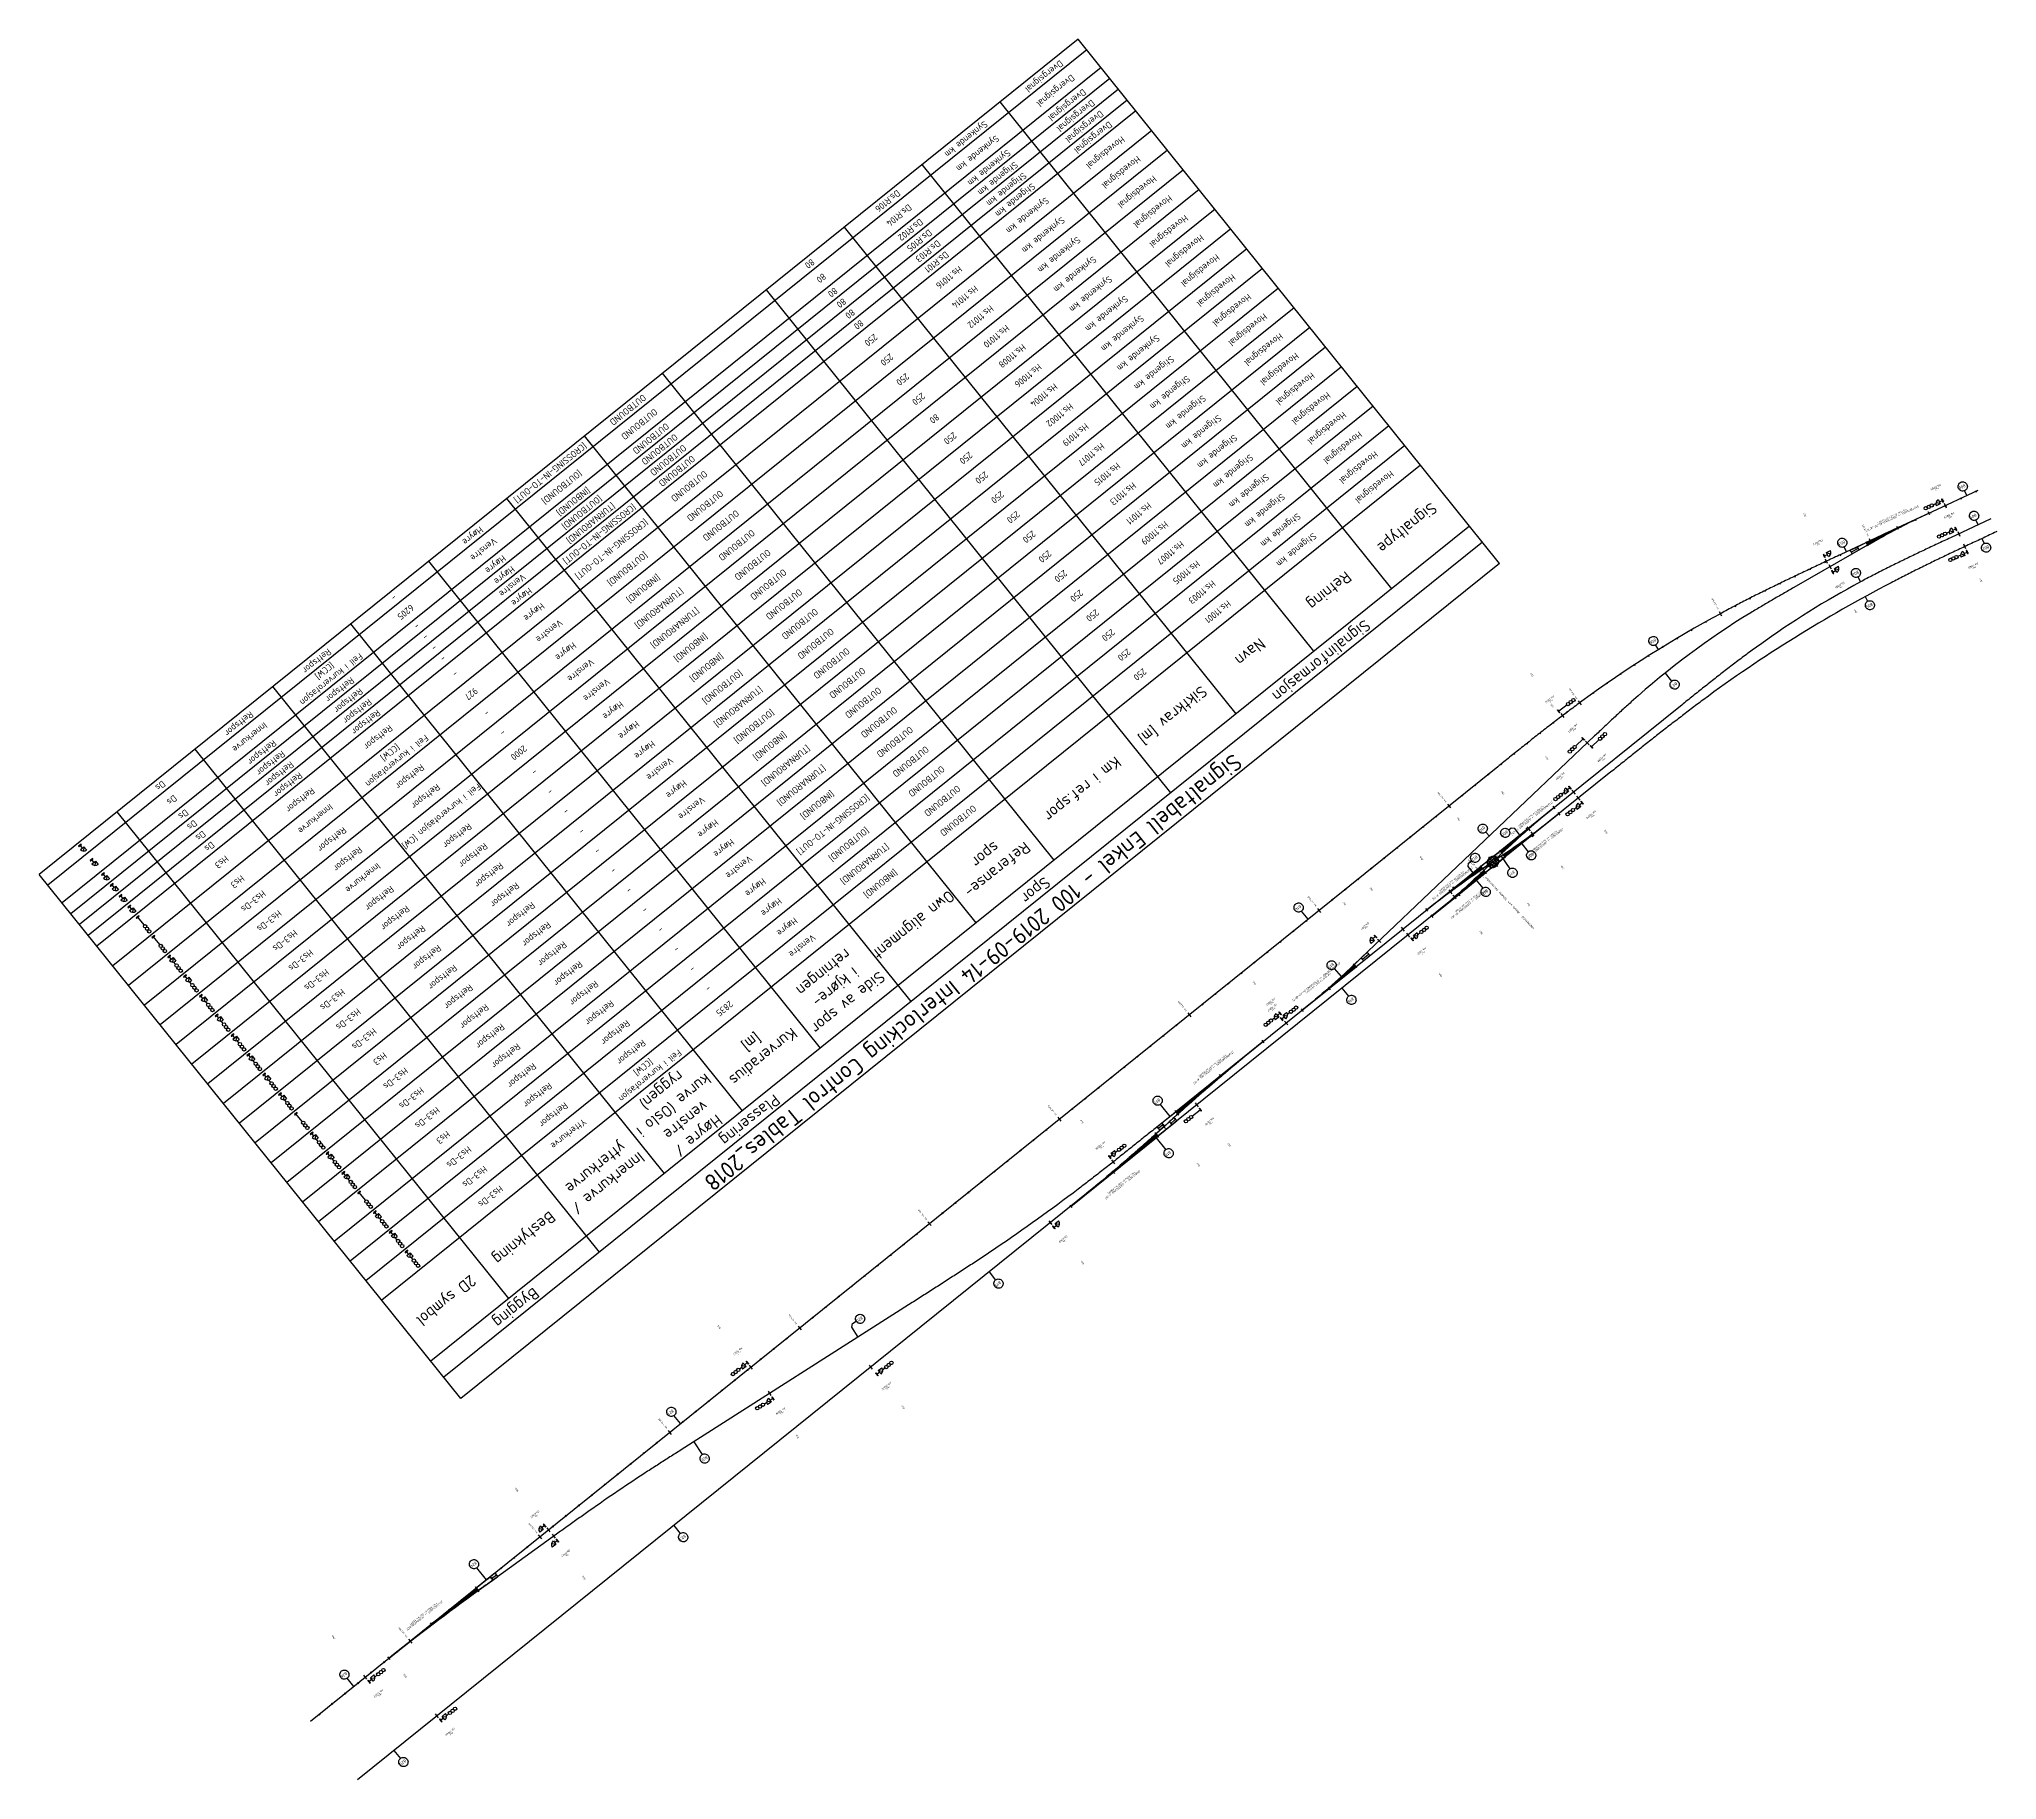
# Model space of a CAD drawing. Header units: metres. Extents: x 304105 to 305280, y 6702571 to 6703615.
import ezdxf
from ezdxf.enums import TextEntityAlignment as Align

# ---------------------------------------------------------------- set-up
doc = ezdxf.new("R2010")
doc.units = ezdxf.units.M
for name, color, linetype in [('JBTFE__INNSETTINGSPUNKT', 62, 'Continuous'), ('JBTFE_TABELLER', 7, 'Continuous'), ('JBTOB__INFO', 4, 'Continuous'), ('JBTOB__KO_SPV', 2, 'Continuous'), ('JBTOB__KO_SPV_KORTSVILLEPARTI_FRA_BK', 62, 'Continuous'), ('JBTOB__KO_SPV_LANGSVILLEPARTI_FRA_BK', 62, 'Continuous'), ('JBTOB__KO_SPV_SENTERLINJER', 62, 'Continuous'), ('JBTOB__NAVN', 2, 'Continuous'), ('JBTOB__SPV_TYPE', 2, 'Continuous'), ('JBTOB_KO_SPO', 2, 'Continuous'), ('JBTOB_KO_SPV', 2, 'Continuous'), ('JBTSI__INFO', 4, 'Continuous'), ('JBTSI__NAVN', 2, 'Continuous'), ('JBTSI_SA_SIG', 2, 'Continuous'), ('JBTSI_SA_SKJ', 2, 'Continuous'), ('JBTSI_SA_SPF', 2, 'Continuous'), ('RC_SYMBOLFRAMES', 7, 'Continuous'), ('RC_SYMBOLFRAMES_ERROR', 7, 'Continuous')]:
    doc.layers.add(name, color=color, linetype=linetype)
doc.layers.add('JBTFE_ANNOTATIONS_MILEAGE', color=2, linetype='Continuous', true_color=0xffff00)
doc.layers.add('JBTSI_SA_ATB', color=2, linetype='Continuous', true_color=0xffff00)
doc.styles.add('ISO', font='iso3098.shx')
doc.styles.add('RC-STANDARD', font='iso3098.shx')

# ---------------------------------------------------------------- blocks, each defined once
blk = doc.blocks.new('NO-BN-2D-JBTOB-CONNECTION-SWITCH-12.00-R500-H-54E3-FX-1')
at = {"color": 0, "linetype": 'ByBlock', "lineweight": -2, "transparency": 16777216}
for p, q in [((0, 1), (0, -1)), ((0, 0), (20.8, 0)), ((20.8, 1), (20.8, -1))]:
    blk.add_line(p, q, dxfattribs=at)
at = {"color": 0, "linetype": 'Continuous', "lineweight": -2, "transparency": 16777216}
for p, q in [((21, 0), (21, 0)), ((21.3, 0), (21.3, 0)), ((21.5, 0), (21.6, 0.1)), ((21.8, 0), (21.9, 0.1)), ((22.1, 0), (22.2, 0.1)), ((22.4, 0), (22.5, 0.1)), ((22.6, 0), (22.8, 0.2)), ((22.9, 0), (23.1, 0.2)), ((23.2, 0), (23.4, 0.2)), ((23.4, 0), (23.7, 0.2)), ((23.7, 0), (24, 0.3)), ((24, 0), (24.3, 0.3)), ((24.2, 0), (24.5, 0.3)), ((24.5, 0), (24.8, 0.3)), ((24.8, 0), (25.1, 0.4)), ((25, 0), (25.4, 0.4)), ((25.3, 0), (25.7, 0.4)), ((25.6, 0), (26, 0.4)), ((25.9, 0), (26.3, 0.5)), ((26.1, 0), (26.6, 0.5)), ((26.4, 0), (26.9, 0.5)), ((26.7, 0), (27.2, 0.5)), ((26.9, 0), (27.5, 0.6)), ((27.2, 0), (27.8, 0.6)), ((27.5, 0), (28.1, 0.6)), ((27.7, 0), (28.4, 0.6)), ((28, 0), (28.7, 0.7)), ((28.3, 0), (29, 0.7)), ((28.5, 0), (29.3, 0.7)), ((28.8, 0), (29.5, 0.7)), ((29.1, 0), (29.8, 0.8)), ((29.4, 0), (30.1, 0.8)), ((29.6, 0), (30.4, 0.8)), ((29.9, 0), (30.7, 0.8)), ((30.2, 0), (31, 0.9)), ((30.4, 0), (31.3, 0.9)), ((30.7, 0), (31.6, 0.9)), ((31, 0), (31.9, 0.9)), ((31.2, 0), (32.2, 0.9)), ((31.5, 0), (32.5, 1)), ((31.8, 0), (32.8, 1)), ((32, 0), (33.1, 1)), ((32.3, 0), (33.4, 1)), ((32.6, 0), (33.7, 1.1)), ((32.9, 0), (34, 1.1)), ((33.1, 0), (34.2, 1.1)), ((33.4, 0), (34.5, 1.1)), ((33.7, 0), (34.8, 1.2)), ((33.9, 0), (35.1, 1.2)), ((34.2, 0), (35.4, 1.2)), ((34.5, 0), (35.7, 1.2)), ((34.7, 0), (36, 1.3)), ((35, 0), (36.3, 1.3)), ((35.3, 0), (36.6, 1.3)), ((35.6, 0), (36.9, 1.3)), ((35.8, 0), (37.2, 1.4)), ((36.1, 0), (37.5, 1.4)), ((36.4, 0), (37.8, 1.4)), ((36.6, 0), (38.1, 1.4)), ((36.9, 0), (38.4, 1.5)), ((37.2, 0), (38.7, 1.5)), ((37.4, 0), (39, 1.5)), ((37.7, 0), (39.2, 1.5)), ((38, 0), (39.5, 1.6)), ((38.2, 0), (39.8, 1.6)), ((38.5, 0), (40.1, 1.6)), ((38.8, 0), (40.4, 1.6)), ((39.1, 0), (40.7, 1.7)), ((39.3, 0), (41, 1.7)), ((39.6, 0), (41.3, 1.7)), ((39.9, 0), (41.5, 1.7)), ((40.1, 0), (41.5, 1.4)), ((40.4, 0), (41.6, 1.2)), ((40.7, 0), (41.6, 0.9)), ((40.9, 0), (41.6, 0.6)), ((41.2, 0), (41.6, 0.4)), ((41.5, 0), (41.6, 0.1))]:
    blk.add_line(p, q, dxfattribs=at)
at = {"color": 0, "linetype": 'ByBlock', "lineweight": -2, "transparency": 16777216, "flags": 128}
for points in [[(20.8, 0), (41.6, 0, 0.020788), (41.5, 1.7)], [(41.6, 0, 0.020788), (41.5, 1.7), (41.5, 1.7, -0.020788), (41.6, 0)]]:
    blk.add_lwpolyline(points, format="xyb", close=True, dxfattribs=at)
at = {"color": 0, "linetype": 'ByBlock', "lineweight": -2, "transparency": 16777216}
for start, end in [(0, 6.2636), (358.5, 0)]:
    blk.add_arc((20.8, 0), 20.8, start, end, dxfattribs=at)
at = {"layer": 'JBTOB__KO_SPV_KORTSVILLEPARTI_FRA_BK', "linetype": 'ByBlock', "lineweight": -2, "transparency": 16777216}
blk.add_line((47.4, 1.1), (52.2, 1.3), dxfattribs=at)
at = {"layer": 'JBTOB__KO_SPV_KORTSVILLEPARTI_FRA_BK', "linetype": 'ByBlock', "lineweight": -2, "transparency": 16777216, "flags": 128}
blk.add_lwpolyline([(47.4, 0, 0.020788), (47.3, 2.2), (52.1, 2.6, -0.020788), (52.2, 0)], format="xyb", close=True, dxfattribs=at)
at = {"layer": 'JBTOB__KO_SPV_LANGSVILLEPARTI_FRA_BK', "linetype": 'ByBlock', "lineweight": -2, "transparency": 16777216, "flags": 128}
blk.add_lwpolyline([(41.6, 0, 0.020788), (41.5, 1.7), (47.3, 2.2, -0.020788), (47.4, 0)], format="xyb", close=True, dxfattribs=at)
at = {"layer": 'JBTOB__KO_SPV_SENTERLINJER', "linetype": 'ByBlock', "lineweight": -2, "transparency": 16777216, "flags": 128}
blk.add_lwpolyline([(0, 0, 0.020788), (41.5, 1.7), (41.5, 1.7)], format="xyb", dxfattribs=at)
blk.add_lwpolyline([(0, 0), (41.6, 0)], dxfattribs=at)
blk = doc.blocks.new('*Z1')
at = {"layer": 'JBTOB__KO_SPV', "color": 0, "linetype": 'ByBlock', "lineweight": -2, "transparency": 16777216}
blk.add_blockref('NO-BN-2D-JBTOB-CONNECTION-SWITCH-12.00-R500-H-54E3-FX-1', (0, 0), dxfattribs=at)
at = {"layer": 'JBTOB__INFO', "color": 0, "linetype": 'ByBlock', "lineweight": -2, "transparency": 16777216, "style": 'ISO'}
blk.add_attdef('OBJEKTINFO', text='', height=0.9, dxfattribs=at).set_placement((20.797, -5.1), align=Align.MIDDLE_CENTER)
at = {"layer": 'JBTOB__NAVN', "color": 0, "linetype": 'ByBlock', "lineweight": -2, "transparency": 16777216, "style": 'ISO', "oblique": 15}
blk.add_attdef('OBJEKTNAVN', text='', height=1.25, dxfattribs=at).set_placement((20.797, -6.5), align=Align.MIDDLE_CENTER)
at = {"layer": 'JBTOB__SPV_TYPE', "color": 0, "linetype": 'ByBlock', "lineweight": -2, "transparency": 16777216, "style": 'ISO'}
blk.add_attdef('BETEGNELSE', text='', height=0.9, dxfattribs=at).set_placement((20.797, -7.9), align=Align.MIDDLE_CENTER)
blk = doc.blocks.new('NO-BN-2D-JBTOB-CONNECTION-SWITCH-18.40-R1200-H-60E1-BX-1')
at = {"color": 0, "linetype": 'ByBlock', "lineweight": -2, "transparency": 16777216}
for p, q in [((0, 1), (0, -1)), ((0, 0), (32.8, 0)), ((32.8, 1), (32.8, -1))]:
    blk.add_line(p, q, dxfattribs=at)
at = {"color": 0, "linetype": 'Continuous', "lineweight": -2, "transparency": 16777216}
for p, q in [((32.9, 0), (32.9, 0)), ((33.1, 0), (33.1, 0)), ((33.4, 0), (33.4, 0)), ((33.7, 0), (33.7, 0)), ((33.9, 0), (34, 0.1)), ((34.2, 0), (34.3, 0.1)), ((34.5, 0), (34.6, 0.1)), ((34.7, 0), (34.9, 0.1)), ((35, 0), (35.1, 0.1)), ((35.3, 0), (35.4, 0.1)), ((35.6, 0), (35.7, 0.2)), ((35.8, 0), (36, 0.2)), ((36.1, 0), (36.3, 0.2)), ((36.4, 0), (36.6, 0.2)), ((36.6, 0), (36.8, 0.2)), ((36.9, 0), (37.1, 0.2)), ((37.2, 0), (37.4, 0.2)), ((37.4, 0), (37.7, 0.3)), ((37.7, 0), (38, 0.3)), ((38, 0), (38.3, 0.3)), ((38.2, 0), (38.6, 0.3)), ((38.5, 0), (38.8, 0.3)), ((38.8, 0), (39.1, 0.3)), ((39.1, 0), (39.4, 0.4)), ((39.3, 0), (39.7, 0.4)), ((39.6, 0), (40, 0.4)), ((39.9, 0), (40.3, 0.4)), ((40.1, 0), (40.6, 0.4)), ((40.4, 0), (40.8, 0.4)), ((40.7, 0), (41.1, 0.5)), ((40.9, 0), (41.4, 0.5)), ((41.2, 0), (41.7, 0.5)), ((41.5, 0), (42, 0.5)), ((41.7, 0), (42.3, 0.5)), ((42, 0), (42.5, 0.5)), ((42.3, 0), (42.8, 0.5)), ((42.6, 0), (43.1, 0.6)), ((42.8, 0), (43.4, 0.6)), ((43.1, 0), (43.7, 0.6)), ((43.4, 0), (44, 0.6)), ((43.6, 0), (44.3, 0.6)), ((43.9, 0), (44.5, 0.6)), ((44.2, 0), (44.8, 0.7)), ((44.4, 0), (45.1, 0.7)), ((44.7, 0), (45.4, 0.7)), ((45, 0), (45.7, 0.7)), ((45.3, 0), (46, 0.7)), ((45.5, 0), (46.2, 0.7)), ((45.8, 0), (46.5, 0.7)), ((46.1, 0), (46.8, 0.8)), ((46.3, 0), (47.1, 0.8)), ((46.6, 0), (47.4, 0.8)), ((46.9, 0), (47.7, 0.8)), ((47.1, 0), (48, 0.8)), ((47.4, 0), (48.2, 0.8)), ((47.7, 0), (48.5, 0.9)), ((47.9, 0), (48.8, 0.9)), ((48.2, 0), (49.1, 0.9)), ((48.5, 0), (49.4, 0.9)), ((48.8, 0), (49.7, 0.9)), ((49, 0), (50, 0.9)), ((49.3, 0), (50.2, 0.9)), ((49.6, 0), (50.5, 1)), ((49.8, 0), (50.8, 1)), ((50.1, 0), (51.1, 1)), ((50.4, 0), (51.4, 1)), ((50.6, 0), (51.7, 1)), ((50.9, 0), (51.9, 1)), ((51.2, 0), (52.2, 1.1)), ((51.4, 0), (52.5, 1.1)), ((51.7, 0), (52.8, 1.1)), ((52, 0), (53.1, 1.1)), ((52.3, 0), (53.4, 1.1)), ((52.5, 0), (53.7, 1.1)), ((52.8, 0), (53.9, 1.1)), ((53.1, 0), (54.2, 1.2)), ((53.3, 0), (54.5, 1.2)), ((53.6, 0), (54.8, 1.2)), ((53.9, 0), (55.1, 1.2)), ((54.1, 0), (55.4, 1.2)), ((54.4, 0), (55.7, 1.2)), ((54.7, 0), (55.9, 1.3)), ((54.9, 0), (56.2, 1.3)), ((55.2, 0), (56.5, 1.3)), ((55.5, 0), (56.8, 1.3)), ((55.8, 0), (57.1, 1.3)), ((56, 0), (57.4, 1.3)), ((56.3, 0), (57.6, 1.3)), ((56.6, 0), (57.9, 1.4)), ((56.8, 0), (58.2, 1.4)), ((57.1, 0), (58.5, 1.4)), ((57.4, 0), (58.8, 1.4)), ((57.6, 0), (59.1, 1.4)), ((57.9, 0), (59.4, 1.4)), ((58.2, 0), (59.6, 1.5)), ((58.5, 0), (59.9, 1.5)), ((58.7, 0), (60.2, 1.5)), ((59, 0), (60.5, 1.5)), ((59.3, 0), (60.8, 1.5)), ((59.5, 0), (61.1, 1.5)), ((59.8, 0), (61.3, 1.5)), ((60.1, 0), (61.6, 1.6)), ((60.3, 0), (61.9, 1.6)), ((60.6, 0), (62.2, 1.6)), ((60.9, 0), (62.5, 1.6)), ((61.1, 0), (62.8, 1.6)), ((61.4, 0), (63.1, 1.6)), ((61.7, 0), (63.3, 1.7)), ((62, 0), (63.6, 1.7)), ((62.2, 0), (63.9, 1.7)), ((62.5, 0), (64.2, 1.7)), ((62.8, 0), (64.5, 1.7)), ((63, 0), (64.8, 1.7)), ((63.3, 0), (65.1, 1.8)), ((63.6, 0), (65.3, 1.8)), ((63.8, 0), (65.6, 1.8)), ((64.1, 0), (65.9, 1.8)), ((64.4, 0), (66.2, 1.8)), ((64.6, 0), (66.5, 1.8)), ((64.9, 0), (66.8, 1.8)), ((65.2, 0), (67, 1.9)), ((65.5, 0), (67.2, 1.8)), ((65.7, 0), (67.2, 1.5)), ((66, 0), (67.2, 1.2)), ((66.3, 0), (67.2, 1)), ((66.5, 0), (67.3, 0.7)), ((66.8, 0), (67.3, 0.5)), ((67.1, 0), (67.3, 0.2))]:
    blk.add_line(p, q, dxfattribs=at)
at = {"color": 0, "linetype": 'ByBlock', "lineweight": -2, "transparency": 16777216, "flags": 128}
for points in [[(32.8, 0), (67.3, 0, 0.013574), (67.2, 1.9)], [(67.3, 0, 0.013574), (67.2, 1.9), (67.2, 1.9, -0.013574), (67.3, 0)]]:
    blk.add_lwpolyline(points, format="xyb", close=True, dxfattribs=at)
at = {"color": 0, "linetype": 'ByBlock', "lineweight": -2, "transparency": 16777216}
for start, end in [(0, 4.6108), (358.5, 0)]:
    blk.add_arc((32.8, 0), 34.4, start, end, dxfattribs=at)
at = {"layer": 'JBTOB__KO_SPV_KORTSVILLEPARTI_FRA_BK', "linetype": 'ByBlock', "lineweight": -2, "transparency": 16777216}
blk.add_line((78, 1.2), (81.6, 1.3), dxfattribs=at)
at = {"layer": 'JBTOB__KO_SPV_KORTSVILLEPARTI_FRA_BK', "linetype": 'ByBlock', "lineweight": -2, "transparency": 16777216, "flags": 128}
blk.add_lwpolyline([(78, 0, 0.013574), (78, 2.5), (81.6, 2.6, -0.013574), (81.6, 0)], format="xyb", close=True, dxfattribs=at)
at = {"layer": 'JBTOB__KO_SPV_LANGSVILLEPARTI_FRA_BK', "linetype": 'ByBlock', "lineweight": -2, "transparency": 16777216, "flags": 128}
blk.add_lwpolyline([(67.3, 0, 0.013574), (67.2, 1.9), (78, 2.5, -0.013574), (78, 0)], format="xyb", close=True, dxfattribs=at)
at = {"layer": 'JBTOB__KO_SPV_SENTERLINJER', "linetype": 'ByBlock', "lineweight": -2, "transparency": 16777216, "flags": 128}
blk.add_lwpolyline([(0, 0, 0.013897), (67.2, 1.9), (67.2, 1.9)], format="xyb", dxfattribs=at)
blk.add_lwpolyline([(0, 0), (67.3, 0)], dxfattribs=at)
blk = doc.blocks.new('*Z2')
at = {"layer": 'JBTOB__KO_SPV', "color": 0, "linetype": 'ByBlock', "lineweight": -2, "transparency": 16777216}
blk.add_blockref('NO-BN-2D-JBTOB-CONNECTION-SWITCH-18.40-R1200-H-60E1-BX-1', (0, 0), dxfattribs=at)
at = {"layer": 'JBTOB__INFO', "color": 0, "linetype": 'ByBlock', "lineweight": -2, "transparency": 16777216, "style": 'ISO'}
blk.add_attdef('OBJEKTINFO', text='', height=0.9, dxfattribs=at).set_placement((32.829, -5.1), align=Align.MIDDLE_CENTER)
at = {"layer": 'JBTOB__NAVN', "color": 0, "linetype": 'ByBlock', "lineweight": -2, "transparency": 16777216, "style": 'ISO', "oblique": 15}
blk.add_attdef('OBJEKTNAVN', text='', height=1.25, dxfattribs=at).set_placement((32.829, -6.5), align=Align.MIDDLE_CENTER)
at = {"layer": 'JBTOB__SPV_TYPE', "color": 0, "linetype": 'ByBlock', "lineweight": -2, "transparency": 16777216, "style": 'ISO'}
blk.add_attdef('BETEGNELSE', text='', height=0.9, dxfattribs=at).set_placement((32.829, -7.9), align=Align.MIDDLE_CENTER)
blk = doc.blocks.new('NO-BN-2D-JBTOB-CONNECTION-SWITCH-12.00-R500-H-54E3-FX-2')
at = {"color": 0, "linetype": 'Continuous', "lineweight": -2, "transparency": 16777216}
for p, q in [((-40.4, 0), (-41.6, 1.2)), ((-40.7, 0), (-41.6, 0.9)), ((-40.9, 0), (-41.6, 0.6)), ((-41.2, 0), (-41.6, 0.4)), ((-41.5, 0), (-41.6, 0.1)), ((-39.9, 0), (-41.5, 1.7)), ((-40.1, 0), (-41.5, 1.4)), ((-39.6, 0), (-41.3, 1.7)), ((-39.3, 0), (-41, 1.7)), ((-39.1, 0), (-40.7, 1.7)), ((-38.8, 0), (-40.4, 1.6)), ((-38.5, 0), (-40.1, 1.6)), ((-38.2, 0), (-39.8, 1.6)), ((-38, 0), (-39.5, 1.6)), ((-37.7, 0), (-39.2, 1.5)), ((-37.4, 0), (-39, 1.5)), ((-37.2, 0), (-38.7, 1.5)), ((-36.9, 0), (-38.4, 1.5)), ((-36.6, 0), (-38.1, 1.4)), ((-36.4, 0), (-37.8, 1.4)), ((-36.1, 0), (-37.5, 1.4)), ((-35.8, 0), (-37.2, 1.4)), ((-35.6, 0), (-36.9, 1.3)), ((-35.3, 0), (-36.6, 1.3)), ((-35, 0), (-36.3, 1.3)), ((-34.7, 0), (-36, 1.3)), ((-34.5, 0), (-35.7, 1.2)), ((-34.2, 0), (-35.4, 1.2)), ((-33.9, 0), (-35.1, 1.2)), ((-33.7, 0), (-34.8, 1.2)), ((-33.4, 0), (-34.5, 1.1)), ((-33.1, 0), (-34.2, 1.1)), ((-32.9, 0), (-34, 1.1)), ((-32.6, 0), (-33.7, 1.1)), ((-32.3, 0), (-33.4, 1)), ((-32, 0), (-33.1, 1)), ((-31.8, 0), (-32.8, 1)), ((-31.5, 0), (-32.5, 1)), ((-31.2, 0), (-32.2, 0.9)), ((-31, 0), (-31.9, 0.9)), ((-30.7, 0), (-31.6, 0.9)), ((-30.4, 0), (-31.3, 0.9)), ((-30.2, 0), (-31, 0.9)), ((-29.9, 0), (-30.7, 0.8)), ((-29.6, 0), (-30.4, 0.8)), ((-29.4, 0), (-30.1, 0.8)), ((-29.1, 0), (-29.8, 0.8)), ((-28.8, 0), (-29.5, 0.7)), ((-28.5, 0), (-29.3, 0.7)), ((-28.3, 0), (-29, 0.7)), ((-28, 0), (-28.7, 0.7)), ((-27.7, 0), (-28.4, 0.6)), ((-27.5, 0), (-28.1, 0.6)), ((-27.2, 0), (-27.8, 0.6)), ((-26.9, 0), (-27.5, 0.6)), ((-26.7, 0), (-27.2, 0.5)), ((-26.4, 0), (-26.9, 0.5)), ((-26.1, 0), (-26.6, 0.5)), ((-25.9, 0), (-26.3, 0.5)), ((-25.6, 0), (-26, 0.4)), ((-25.3, 0), (-25.7, 0.4)), ((-25, 0), (-25.4, 0.4)), ((-24.8, 0), (-25.1, 0.4)), ((-24.5, 0), (-24.8, 0.3)), ((-24.2, 0), (-24.5, 0.3)), ((-24, 0), (-24.3, 0.3)), ((-23.7, 0), (-24, 0.3)), ((-23.4, 0), (-23.7, 0.2)), ((-23.2, 0), (-23.4, 0.2)), ((-22.9, 0), (-23.1, 0.2)), ((-22.6, 0), (-22.8, 0.2)), ((-22.4, 0), (-22.5, 0.1)), ((-22.1, 0), (-22.2, 0.1)), ((-21.8, 0), (-21.9, 0.1)), ((-21.5, 0), (-21.6, 0.1)), ((-21.3, 0), (-21.3, 0)), ((-21, 0), (-21, 0))]:
    blk.add_line(p, q, dxfattribs=at)
at = {"color": 0, "linetype": 'ByBlock', "lineweight": -2, "transparency": 16777216}
for p, q in [((-20.8, 1), (-20.8, -1)), ((0, 0), (-20.8, 0)), ((0, 1), (0, -1))]:
    blk.add_line(p, q, dxfattribs=at)
at = {"color": 0, "linetype": 'ByBlock', "lineweight": -2, "transparency": 16777216, "flags": 128}
for points in [[(-20.8, 0), (-41.6, 0, -0.020788), (-41.5, 1.7)], [(-41.6, 0, -0.020788), (-41.5, 1.7), (-41.5, 1.7, 0.020788), (-41.6, 0)]]:
    blk.add_lwpolyline(points, format="xyb", close=True, dxfattribs=at)
at = {"color": 0, "linetype": 'ByBlock', "lineweight": -2, "transparency": 16777216}
for start, end in [(173.7364, 180), (180, 181.5)]:
    blk.add_arc((-20.8, 0), 20.8, start, end, dxfattribs=at)
at = {"layer": 'JBTOB__KO_SPV_KORTSVILLEPARTI_FRA_BK', "linetype": 'ByBlock', "lineweight": -2, "transparency": 16777216}
blk.add_line((-47.4, 1.1), (-52.2, 1.3), dxfattribs=at)
at = {"layer": 'JBTOB__KO_SPV_KORTSVILLEPARTI_FRA_BK', "linetype": 'ByBlock', "lineweight": -2, "transparency": 16777216, "flags": 128}
blk.add_lwpolyline([(-47.4, 0, -0.020788), (-47.3, 2.2), (-52.1, 2.6, 0.020788), (-52.2, 0)], format="xyb", close=True, dxfattribs=at)
at = {"layer": 'JBTOB__KO_SPV_LANGSVILLEPARTI_FRA_BK', "linetype": 'ByBlock', "lineweight": -2, "transparency": 16777216, "flags": 128}
blk.add_lwpolyline([(-41.6, 0, -0.020788), (-41.5, 1.7), (-47.3, 2.2, 0.020788), (-47.4, 0)], format="xyb", close=True, dxfattribs=at)
at = {"layer": 'JBTOB__KO_SPV_SENTERLINJER', "linetype": 'ByBlock', "lineweight": -2, "transparency": 16777216, "flags": 128}
blk.add_lwpolyline([(0, 0), (-41.6, 0)], dxfattribs=at)
blk.add_lwpolyline([(0, 0, -0.020788), (-41.5, 1.7), (-41.5, 1.7)], format="xyb", dxfattribs=at)
blk = doc.blocks.new('*Z3')
at = {"layer": 'JBTOB__KO_SPV', "color": 0, "linetype": 'ByBlock', "lineweight": -2, "transparency": 16777216}
blk.add_blockref('NO-BN-2D-JBTOB-CONNECTION-SWITCH-12.00-R500-H-54E3-FX-2', (0, 0), dxfattribs=at)
at = {"layer": 'JBTOB__INFO', "color": 0, "linetype": 'ByBlock', "lineweight": -2, "transparency": 16777216, "style": 'ISO'}
blk.add_attdef('OBJEKTINFO', text='', height=0.9, dxfattribs=at).set_placement((-20.797, -5.1), align=Align.MIDDLE_CENTER)
at = {"layer": 'JBTOB__NAVN', "color": 0, "linetype": 'ByBlock', "lineweight": -2, "transparency": 16777216, "style": 'ISO', "oblique": 15}
blk.add_attdef('OBJEKTNAVN', text='', height=1.25, dxfattribs=at).set_placement((-20.797, -6.5), align=Align.MIDDLE_CENTER)
at = {"layer": 'JBTOB__SPV_TYPE', "color": 0, "linetype": 'ByBlock', "lineweight": -2, "transparency": 16777216, "style": 'ISO'}
blk.add_attdef('BETEGNELSE', text='', height=0.9, dxfattribs=at).set_placement((-20.797, -7.9), align=Align.MIDDLE_CENTER)
blk = doc.blocks.new('*Z4')
at = {"layer": 'JBTOB__KO_SPV', "color": 0, "linetype": 'ByBlock', "lineweight": -2, "transparency": 16777216}
blk.add_blockref('NO-BN-2D-JBTOB-CONNECTION-SWITCH-12.00-R500-H-54E3-FX-1', (0, 0), dxfattribs=at)
at = {"layer": 'JBTOB__INFO', "color": 0, "linetype": 'ByBlock', "lineweight": -2, "transparency": 16777216, "style": 'ISO'}
blk.add_attdef('OBJEKTINFO', text='', height=0.9, dxfattribs=at).set_placement((20.797, -5.1), align=Align.MIDDLE_CENTER)
at = {"layer": 'JBTOB__NAVN', "color": 0, "linetype": 'ByBlock', "lineweight": -2, "transparency": 16777216, "style": 'ISO', "oblique": 15}
blk.add_attdef('OBJEKTNAVN', text='', height=1.25, dxfattribs=at).set_placement((20.797, -6.5), align=Align.MIDDLE_CENTER)
at = {"layer": 'JBTOB__SPV_TYPE', "color": 0, "linetype": 'ByBlock', "lineweight": -2, "transparency": 16777216, "style": 'ISO'}
blk.add_attdef('BETEGNELSE', text='', height=0.9, dxfattribs=at).set_placement((20.797, -7.9), align=Align.MIDDLE_CENTER)
blk = doc.blocks.new('NO-BN-2D-JBTOB-CONNECTION-SWITCH-18.40-R1200-H-60E1-BX-2')
at = {"color": 0, "linetype": 'Continuous', "lineweight": -2, "transparency": 16777216}
for p, q in [((-66.5, 0), (-67.3, 0.7)), ((-66.8, 0), (-67.3, 0.5)), ((-67.1, 0), (-67.3, 0.2)), ((-65.5, 0), (-67.2, 1.8)), ((-65.7, 0), (-67.2, 1.5)), ((-66, 0), (-67.2, 1.2)), ((-66.3, 0), (-67.2, 1)), ((-65.2, 0), (-67, 1.9)), ((-64.9, 0), (-66.8, 1.8)), ((-64.6, 0), (-66.5, 1.8)), ((-64.4, 0), (-66.2, 1.8)), ((-64.1, 0), (-65.9, 1.8)), ((-63.8, 0), (-65.6, 1.8)), ((-63.6, 0), (-65.3, 1.8)), ((-63.3, 0), (-65.1, 1.8)), ((-63, 0), (-64.8, 1.7)), ((-62.8, 0), (-64.5, 1.7)), ((-62.5, 0), (-64.2, 1.7)), ((-62.2, 0), (-63.9, 1.7)), ((-62, 0), (-63.6, 1.7)), ((-61.7, 0), (-63.3, 1.7)), ((-61.4, 0), (-63.1, 1.6)), ((-61.1, 0), (-62.8, 1.6)), ((-60.9, 0), (-62.5, 1.6)), ((-60.6, 0), (-62.2, 1.6)), ((-60.3, 0), (-61.9, 1.6)), ((-60.1, 0), (-61.6, 1.6)), ((-59.8, 0), (-61.3, 1.5)), ((-59.5, 0), (-61.1, 1.5)), ((-59.3, 0), (-60.8, 1.5)), ((-59, 0), (-60.5, 1.5)), ((-58.7, 0), (-60.2, 1.5)), ((-58.5, 0), (-59.9, 1.5)), ((-58.2, 0), (-59.6, 1.5)), ((-57.9, 0), (-59.4, 1.4)), ((-57.6, 0), (-59.1, 1.4)), ((-57.4, 0), (-58.8, 1.4)), ((-57.1, 0), (-58.5, 1.4)), ((-56.8, 0), (-58.2, 1.4)), ((-56.6, 0), (-57.9, 1.4)), ((-56.3, 0), (-57.6, 1.3)), ((-56, 0), (-57.4, 1.3)), ((-55.8, 0), (-57.1, 1.3)), ((-55.5, 0), (-56.8, 1.3)), ((-55.2, 0), (-56.5, 1.3)), ((-54.9, 0), (-56.2, 1.3)), ((-54.7, 0), (-55.9, 1.3)), ((-54.4, 0), (-55.7, 1.2)), ((-54.1, 0), (-55.4, 1.2)), ((-53.9, 0), (-55.1, 1.2)), ((-53.6, 0), (-54.8, 1.2)), ((-53.3, 0), (-54.5, 1.2)), ((-53.1, 0), (-54.2, 1.2)), ((-52.8, 0), (-53.9, 1.1)), ((-52.5, 0), (-53.7, 1.1)), ((-52.3, 0), (-53.4, 1.1)), ((-52, 0), (-53.1, 1.1)), ((-51.7, 0), (-52.8, 1.1)), ((-51.4, 0), (-52.5, 1.1)), ((-51.2, 0), (-52.2, 1.1)), ((-50.9, 0), (-51.9, 1)), ((-50.6, 0), (-51.7, 1)), ((-50.4, 0), (-51.4, 1)), ((-50.1, 0), (-51.1, 1)), ((-49.8, 0), (-50.8, 1)), ((-49.6, 0), (-50.5, 1)), ((-49.3, 0), (-50.2, 0.9)), ((-49, 0), (-50, 0.9)), ((-48.8, 0), (-49.7, 0.9)), ((-48.5, 0), (-49.4, 0.9)), ((-48.2, 0), (-49.1, 0.9)), ((-47.9, 0), (-48.8, 0.9)), ((-47.7, 0), (-48.5, 0.9)), ((-47.4, 0), (-48.2, 0.8)), ((-47.1, 0), (-48, 0.8)), ((-46.9, 0), (-47.7, 0.8)), ((-46.6, 0), (-47.4, 0.8)), ((-46.3, 0), (-47.1, 0.8)), ((-46.1, 0), (-46.8, 0.8)), ((-45.8, 0), (-46.5, 0.7)), ((-45.5, 0), (-46.2, 0.7)), ((-45.3, 0), (-46, 0.7)), ((-45, 0), (-45.7, 0.7)), ((-44.7, 0), (-45.4, 0.7)), ((-44.4, 0), (-45.1, 0.7)), ((-44.2, 0), (-44.8, 0.7)), ((-43.9, 0), (-44.5, 0.6)), ((-43.6, 0), (-44.3, 0.6)), ((-43.4, 0), (-44, 0.6)), ((-43.1, 0), (-43.7, 0.6)), ((-42.8, 0), (-43.4, 0.6)), ((-42.6, 0), (-43.1, 0.6)), ((-42.3, 0), (-42.8, 0.5)), ((-42, 0), (-42.5, 0.5)), ((-41.7, 0), (-42.3, 0.5)), ((-41.5, 0), (-42, 0.5)), ((-41.2, 0), (-41.7, 0.5)), ((-40.9, 0), (-41.4, 0.5)), ((-40.7, 0), (-41.1, 0.5)), ((-40.4, 0), (-40.8, 0.4)), ((-40.1, 0), (-40.6, 0.4)), ((-39.9, 0), (-40.3, 0.4)), ((-39.6, 0), (-40, 0.4)), ((-39.3, 0), (-39.7, 0.4)), ((-39.1, 0), (-39.4, 0.4)), ((-38.8, 0), (-39.1, 0.3)), ((-38.5, 0), (-38.8, 0.3)), ((-38.2, 0), (-38.6, 0.3)), ((-38, 0), (-38.3, 0.3)), ((-37.7, 0), (-38, 0.3)), ((-37.4, 0), (-37.7, 0.3)), ((-37.2, 0), (-37.4, 0.2)), ((-36.9, 0), (-37.1, 0.2)), ((-36.6, 0), (-36.8, 0.2)), ((-36.4, 0), (-36.6, 0.2)), ((-36.1, 0), (-36.3, 0.2)), ((-35.8, 0), (-36, 0.2)), ((-35.6, 0), (-35.7, 0.2)), ((-35.3, 0), (-35.4, 0.1)), ((-35, 0), (-35.1, 0.1)), ((-34.7, 0), (-34.9, 0.1)), ((-34.5, 0), (-34.6, 0.1)), ((-34.2, 0), (-34.3, 0.1)), ((-33.9, 0), (-34, 0.1)), ((-33.7, 0), (-33.7, 0)), ((-33.4, 0), (-33.4, 0)), ((-33.1, 0), (-33.1, 0)), ((-32.9, 0), (-32.9, 0))]:
    blk.add_line(p, q, dxfattribs=at)
at = {"color": 0, "linetype": 'ByBlock', "lineweight": -2, "transparency": 16777216}
for p, q in [((-32.8, 1), (-32.8, -1)), ((0, 0), (-32.8, 0)), ((0, 1), (0, -1))]:
    blk.add_line(p, q, dxfattribs=at)
at = {"color": 0, "linetype": 'ByBlock', "lineweight": -2, "transparency": 16777216, "flags": 128}
for points in [[(-32.8, 0), (-67.3, 0, -0.013574), (-67.2, 1.9)], [(-67.3, 0, -0.013574), (-67.2, 1.9), (-67.2, 1.9, 0.013574), (-67.3, 0)]]:
    blk.add_lwpolyline(points, format="xyb", close=True, dxfattribs=at)
at = {"color": 0, "linetype": 'ByBlock', "lineweight": -2, "transparency": 16777216}
for start, end in [(175.3892, 180), (180, 181.5)]:
    blk.add_arc((-32.8, 0), 34.4, start, end, dxfattribs=at)
at = {"layer": 'JBTOB__KO_SPV_KORTSVILLEPARTI_FRA_BK', "linetype": 'ByBlock', "lineweight": -2, "transparency": 16777216}
blk.add_line((-78, 1.2), (-81.6, 1.3), dxfattribs=at)
at = {"layer": 'JBTOB__KO_SPV_KORTSVILLEPARTI_FRA_BK', "linetype": 'ByBlock', "lineweight": -2, "transparency": 16777216, "flags": 128}
blk.add_lwpolyline([(-78, 0, -0.013574), (-78, 2.5), (-81.6, 2.6, 0.013574), (-81.6, 0)], format="xyb", close=True, dxfattribs=at)
at = {"layer": 'JBTOB__KO_SPV_LANGSVILLEPARTI_FRA_BK', "linetype": 'ByBlock', "lineweight": -2, "transparency": 16777216, "flags": 128}
blk.add_lwpolyline([(-67.3, 0, -0.013574), (-67.2, 1.9), (-78, 2.5, 0.013574), (-78, 0)], format="xyb", close=True, dxfattribs=at)
at = {"layer": 'JBTOB__KO_SPV_SENTERLINJER', "linetype": 'ByBlock', "lineweight": -2, "transparency": 16777216, "flags": 128}
blk.add_lwpolyline([(0, 0), (-67.3, 0)], dxfattribs=at)
blk.add_lwpolyline([(0, 0, -0.013897), (-67.2, 1.9), (-67.2, 1.9)], format="xyb", dxfattribs=at)
blk = doc.blocks.new('*Z5')
at = {"layer": 'JBTOB__KO_SPV', "color": 0, "linetype": 'ByBlock', "lineweight": -2, "transparency": 16777216}
blk.add_blockref('NO-BN-2D-JBTOB-CONNECTION-SWITCH-18.40-R1200-H-60E1-BX-2', (0, 0), dxfattribs=at)
at = {"layer": 'JBTOB__INFO', "color": 0, "linetype": 'ByBlock', "lineweight": -2, "transparency": 16777216, "style": 'ISO'}
blk.add_attdef('OBJEKTINFO', text='', height=0.9, dxfattribs=at).set_placement((-32.829, -5.1), align=Align.MIDDLE_CENTER)
at = {"layer": 'JBTOB__NAVN', "color": 0, "linetype": 'ByBlock', "lineweight": -2, "transparency": 16777216, "style": 'ISO', "oblique": 15}
blk.add_attdef('OBJEKTNAVN', text='', height=1.25, dxfattribs=at).set_placement((-32.829, -6.5), align=Align.MIDDLE_CENTER)
at = {"layer": 'JBTOB__SPV_TYPE', "color": 0, "linetype": 'ByBlock', "lineweight": -2, "transparency": 16777216, "style": 'ISO'}
blk.add_attdef('BETEGNELSE', text='', height=0.9, dxfattribs=at).set_placement((-32.829, -7.9), align=Align.MIDDLE_CENTER)
blk = doc.blocks.new('NO-BN-2D-JBTOB-CONNECTION-SWITCH-12.00-R500-H-54E3-FX-3')
at = {"color": 0, "linetype": 'Continuous', "lineweight": -2, "transparency": 16777216}
for p, q in [((-40.4, 0), (-41.6, -1.2)), ((-40.7, 0), (-41.6, -0.9)), ((-40.9, 0), (-41.6, -0.6)), ((-41.2, 0), (-41.6, -0.4)), ((-41.5, 0), (-41.6, -0.1)), ((-39.9, 0), (-41.5, -1.7)), ((-40.1, 0), (-41.5, -1.4)), ((-39.6, 0), (-41.3, -1.7)), ((-39.3, 0), (-41, -1.7)), ((-39.1, 0), (-40.7, -1.7)), ((-38.8, 0), (-40.4, -1.6)), ((-38.5, 0), (-40.1, -1.6)), ((-38.2, 0), (-39.8, -1.6)), ((-38, 0), (-39.5, -1.6)), ((-37.7, 0), (-39.2, -1.5)), ((-37.4, 0), (-39, -1.5)), ((-37.2, 0), (-38.7, -1.5)), ((-36.9, 0), (-38.4, -1.5)), ((-36.6, 0), (-38.1, -1.4)), ((-36.4, 0), (-37.8, -1.4)), ((-36.1, 0), (-37.5, -1.4)), ((-35.8, 0), (-37.2, -1.4)), ((-35.6, 0), (-36.9, -1.3)), ((-35.3, 0), (-36.6, -1.3)), ((-35, 0), (-36.3, -1.3)), ((-34.7, 0), (-36, -1.3)), ((-34.5, 0), (-35.7, -1.2)), ((-34.2, 0), (-35.4, -1.2)), ((-33.9, 0), (-35.1, -1.2)), ((-33.7, 0), (-34.8, -1.2)), ((-33.4, 0), (-34.5, -1.1)), ((-33.1, 0), (-34.2, -1.1)), ((-32.9, 0), (-34, -1.1)), ((-32.6, 0), (-33.7, -1.1)), ((-32.3, 0), (-33.4, -1)), ((-32, 0), (-33.1, -1)), ((-31.8, 0), (-32.8, -1)), ((-31.5, 0), (-32.5, -1)), ((-31.2, 0), (-32.2, -0.9)), ((-31, 0), (-31.9, -0.9)), ((-30.7, 0), (-31.6, -0.9)), ((-30.4, 0), (-31.3, -0.9)), ((-30.2, 0), (-31, -0.9)), ((-29.9, 0), (-30.7, -0.8)), ((-29.6, 0), (-30.4, -0.8)), ((-29.4, 0), (-30.1, -0.8)), ((-29.1, 0), (-29.8, -0.8)), ((-28.8, 0), (-29.5, -0.7)), ((-28.5, 0), (-29.3, -0.7)), ((-28.3, 0), (-29, -0.7)), ((-28, 0), (-28.7, -0.7)), ((-27.7, 0), (-28.4, -0.6)), ((-27.5, 0), (-28.1, -0.6)), ((-27.2, 0), (-27.8, -0.6)), ((-26.9, 0), (-27.5, -0.6)), ((-26.7, 0), (-27.2, -0.5)), ((-26.4, 0), (-26.9, -0.5)), ((-26.1, 0), (-26.6, -0.5)), ((-25.9, 0), (-26.3, -0.5)), ((-25.6, 0), (-26, -0.4)), ((-25.3, 0), (-25.7, -0.4)), ((-25, 0), (-25.4, -0.4)), ((-24.8, 0), (-25.1, -0.4)), ((-24.5, 0), (-24.8, -0.3)), ((-24.2, 0), (-24.5, -0.3)), ((-24, 0), (-24.3, -0.3)), ((-23.7, 0), (-24, -0.3)), ((-23.4, 0), (-23.7, -0.2)), ((-23.2, 0), (-23.4, -0.2)), ((-22.9, 0), (-23.1, -0.2)), ((-22.6, 0), (-22.8, -0.2)), ((-22.4, 0), (-22.5, -0.1)), ((-22.1, 0), (-22.2, -0.1)), ((-21.8, 0), (-21.9, -0.1)), ((-21.5, 0), (-21.6, -0.1)), ((-21.3, 0), (-21.3, 0)), ((-21, 0), (-21, 0))]:
    blk.add_line(p, q, dxfattribs=at)
at = {"color": 0, "linetype": 'ByBlock', "lineweight": -2, "transparency": 16777216}
for p, q in [((-20.8, -1), (-20.8, 1)), ((0, 0), (-20.8, 0)), ((0, -1), (0, 1))]:
    blk.add_line(p, q, dxfattribs=at)
at = {"color": 0, "linetype": 'ByBlock', "lineweight": -2, "transparency": 16777216, "flags": 128}
for points in [[(-20.8, 0), (-41.6, 0, 0.020788), (-41.5, -1.7)], [(-41.6, 0, 0.020788), (-41.5, -1.7), (-41.5, -1.7, -0.020788), (-41.6, 0)]]:
    blk.add_lwpolyline(points, format="xyb", close=True, dxfattribs=at)
at = {"color": 0, "linetype": 'ByBlock', "lineweight": -2, "transparency": 16777216}
for start, end in [(178.5, 180), (180, 186.2636)]:
    blk.add_arc((-20.8, 0), 20.8, start, end, dxfattribs=at)
at = {"layer": 'JBTOB__KO_SPV_KORTSVILLEPARTI_FRA_BK', "linetype": 'ByBlock', "lineweight": -2, "transparency": 16777216}
blk.add_line((-47.4, -1.1), (-52.2, -1.3), dxfattribs=at)
at = {"layer": 'JBTOB__KO_SPV_KORTSVILLEPARTI_FRA_BK', "linetype": 'ByBlock', "lineweight": -2, "transparency": 16777216, "flags": 128}
blk.add_lwpolyline([(-47.4, 0, 0.020788), (-47.3, -2.2), (-52.1, -2.6, -0.020788), (-52.2, 0)], format="xyb", close=True, dxfattribs=at)
at = {"layer": 'JBTOB__KO_SPV_LANGSVILLEPARTI_FRA_BK', "linetype": 'ByBlock', "lineweight": -2, "transparency": 16777216, "flags": 128}
blk.add_lwpolyline([(-41.6, 0, 0.020788), (-41.5, -1.7), (-47.3, -2.2, -0.020788), (-47.4, 0)], format="xyb", close=True, dxfattribs=at)
at = {"layer": 'JBTOB__KO_SPV_SENTERLINJER', "linetype": 'ByBlock', "lineweight": -2, "transparency": 16777216, "flags": 128}
blk.add_lwpolyline([(0, 0), (-41.6, 0)], dxfattribs=at)
blk.add_lwpolyline([(0, 0, 0.020788), (-41.5, -1.7), (-41.5, -1.7)], format="xyb", dxfattribs=at)
blk = doc.blocks.new('*Z6')
at = {"layer": 'JBTOB__KO_SPV', "color": 0, "linetype": 'ByBlock', "lineweight": -2, "transparency": 16777216}
blk.add_blockref('NO-BN-2D-JBTOB-CONNECTION-SWITCH-12.00-R500-H-54E3-FX-3', (0, 0), dxfattribs=at)
at = {"layer": 'JBTOB__INFO', "color": 0, "linetype": 'ByBlock', "lineweight": -2, "transparency": 16777216, "style": 'ISO'}
blk.add_attdef('OBJEKTINFO', text='', height=0.9, dxfattribs=at).set_placement((0, 9.9), align=Align.MIDDLE_CENTER)
at = {"layer": 'JBTOB__NAVN', "color": 0, "linetype": 'ByBlock', "lineweight": -2, "transparency": 16777216, "style": 'ISO', "oblique": 15}
blk.add_attdef('OBJEKTNAVN', text='', height=1.25, dxfattribs=at).set_placement((0, 8.5), align=Align.MIDDLE_CENTER)
at = {"layer": 'JBTOB__SPV_TYPE', "color": 0, "linetype": 'ByBlock', "lineweight": -2, "transparency": 16777216, "style": 'ISO'}
blk.add_attdef('BETEGNELSE', text='', height=0.9, dxfattribs=at).set_placement((0, 7.1), align=Align.MIDDLE_CENTER)
blk = doc.blocks.new('NO-BN-2D-JBTOB-CONNECTION-SWITCH-18.40-R1200-H-60E1-BX-3')
at = {"color": 0, "linetype": 'Continuous', "lineweight": -2, "transparency": 16777216}
for p, q in [((-53.1, 0), (-54.2, -1.2)), ((-52.5, 0), (-53.7, -1.1)), ((-52.3, 0), (-53.4, -1.1)), ((-52, 0), (-53.1, -1.1)), ((-51.7, 0), (-52.8, -1.1)), ((-51.4, 0), (-52.5, -1.1)), ((-51.2, 0), (-52.2, -1.1)), ((-50.9, 0), (-51.9, -1)), ((-50.6, 0), (-51.7, -1)), ((-50.4, 0), (-51.4, -1)), ((-50.1, 0), (-51.1, -1)), ((-49.8, 0), (-50.8, -1)), ((-49.6, 0), (-50.5, -1)), ((-49.3, 0), (-50.2, -0.9)), ((-49, 0), (-50, -0.9)), ((-48.8, 0), (-49.7, -0.9)), ((-48.5, 0), (-49.4, -0.9)), ((-48.2, 0), (-49.1, -0.9)), ((-47.9, 0), (-48.8, -0.9)), ((-47.7, 0), (-48.5, -0.9)), ((-47.4, 0), (-48.2, -0.8)), ((-47.1, 0), (-48, -0.8)), ((-46.9, 0), (-47.7, -0.8)), ((-46.6, 0), (-47.4, -0.8)), ((-46.3, 0), (-47.1, -0.8)), ((-46.1, 0), (-46.8, -0.8)), ((-45.8, 0), (-46.5, -0.7)), ((-45.5, 0), (-46.2, -0.7)), ((-45.3, 0), (-46, -0.7)), ((-45, 0), (-45.7, -0.7)), ((-44.7, 0), (-45.4, -0.7)), ((-44.4, 0), (-45.1, -0.7)), ((-44.2, 0), (-44.8, -0.7)), ((-43.9, 0), (-44.5, -0.6)), ((-43.6, 0), (-44.3, -0.6)), ((-43.4, 0), (-44, -0.6)), ((-43.1, 0), (-43.7, -0.6)), ((-42.8, 0), (-43.4, -0.6)), ((-42.6, 0), (-43.1, -0.6)), ((-42.3, 0), (-42.8, -0.5)), ((-38, 0), (-38.3, -0.3)), ((-37.4, 0), (-37.7, -0.3)), ((-37.2, 0), (-37.4, -0.2)), ((-36.9, 0), (-37.1, -0.2)), ((-36.6, 0), (-36.8, -0.2)), ((-36.4, 0), (-36.6, -0.2)), ((-36.1, 0), (-36.3, -0.2)), ((-35.8, 0), (-36, -0.2)), ((-35.6, 0), (-35.7, -0.2)), ((-35.3, 0), (-35.4, -0.1)), ((-34.7, 0), (-34.9, -0.1)), ((-66.5, 0), (-67.3, -0.7)), ((-66.8, 0), (-67.3, -0.5)), ((-67.1, 0), (-67.3, -0.2)), ((-65.5, 0), (-67.2, -1.8)), ((-65.7, 0), (-67.2, -1.5)), ((-66, 0), (-67.2, -1.2)), ((-66.3, 0), (-67.2, -1)), ((-65.2, 0), (-67, -1.9)), ((-64.9, 0), (-66.8, -1.8)), ((-64.6, 0), (-66.5, -1.8)), ((-64.4, 0), (-66.2, -1.8)), ((-64.1, 0), (-65.9, -1.8)), ((-63.8, 0), (-65.6, -1.8)), ((-63.6, 0), (-65.3, -1.8)), ((-63.3, 0), (-65.1, -1.8)), ((-63, 0), (-64.8, -1.7)), ((-62.8, 0), (-64.5, -1.7)), ((-62.5, 0), (-64.2, -1.7)), ((-62.2, 0), (-63.9, -1.7)), ((-62, 0), (-63.6, -1.7)), ((-61.7, 0), (-63.3, -1.7)), ((-61.4, 0), (-63.1, -1.6)), ((-61.1, 0), (-62.8, -1.6)), ((-60.9, 0), (-62.5, -1.6)), ((-60.6, 0), (-62.2, -1.6)), ((-60.3, 0), (-61.9, -1.6)), ((-60.1, 0), (-61.6, -1.6)), ((-59.8, 0), (-61.3, -1.5)), ((-59.5, 0), (-61.1, -1.5)), ((-59.3, 0), (-60.8, -1.5)), ((-59, 0), (-60.5, -1.5)), ((-58.7, 0), (-60.2, -1.5)), ((-58.5, 0), (-59.9, -1.5)), ((-58.2, 0), (-59.6, -1.5)), ((-57.9, 0), (-59.4, -1.4)), ((-57.6, 0), (-59.1, -1.4)), ((-57.4, 0), (-58.8, -1.4)), ((-57.1, 0), (-58.5, -1.4)), ((-56.8, 0), (-58.2, -1.4)), ((-56.6, 0), (-57.9, -1.4)), ((-56.3, 0), (-57.6, -1.3)), ((-56, 0), (-57.4, -1.3)), ((-55.8, 0), (-57.1, -1.3)), ((-55.5, 0), (-56.8, -1.3)), ((-55.2, 0), (-56.5, -1.3)), ((-54.9, 0), (-56.2, -1.3)), ((-54.7, 0), (-55.9, -1.3)), ((-54.4, 0), (-55.7, -1.2)), ((-54.1, 0), (-55.4, -1.2)), ((-53.9, 0), (-55.1, -1.2)), ((-53.6, 0), (-54.8, -1.2)), ((-53.3, 0), (-54.5, -1.2)), ((-52.8, 0), (-53.9, -1.1)), ((-42, 0), (-42.5, -0.5)), ((-41.7, 0), (-42.3, -0.5)), ((-41.5, 0), (-42, -0.5)), ((-41.2, 0), (-41.7, -0.5)), ((-40.9, 0), (-41.4, -0.5)), ((-40.7, 0), (-41.1, -0.5)), ((-40.4, 0), (-40.8, -0.4)), ((-40.1, 0), (-40.6, -0.4)), ((-39.9, 0), (-40.3, -0.4)), ((-39.6, 0), (-40, -0.4)), ((-39.3, 0), (-39.7, -0.4)), ((-39.1, 0), (-39.4, -0.4)), ((-38.8, 0), (-39.1, -0.3)), ((-38.5, 0), (-38.8, -0.3)), ((-38.2, 0), (-38.6, -0.3)), ((-37.7, 0), (-38, -0.3)), ((-35, 0), (-35.1, -0.1)), ((-34.5, 0), (-34.6, -0.1)), ((-34.2, 0), (-34.3, -0.1)), ((-33.9, 0), (-34, -0.1)), ((-33.7, 0), (-33.7, 0)), ((-33.4, 0), (-33.4, 0)), ((-33.1, 0), (-33.1, 0)), ((-32.9, 0), (-32.9, 0))]:
    blk.add_line(p, q, dxfattribs=at)
at = {"color": 0, "linetype": 'ByBlock', "lineweight": -2, "transparency": 16777216}
for p, q in [((-32.8, -1), (-32.8, 1)), ((0, 0), (-32.8, 0)), ((0, -1), (0, 1))]:
    blk.add_line(p, q, dxfattribs=at)
at = {"color": 0, "linetype": 'ByBlock', "lineweight": -2, "transparency": 16777216, "flags": 128}
for points in [[(-32.8, 0), (-67.3, 0, 0.013574), (-67.2, -1.9)], [(-67.3, 0, 0.013574), (-67.2, -1.9), (-67.2, -1.9, -0.013574), (-67.3, 0)]]:
    blk.add_lwpolyline(points, format="xyb", close=True, dxfattribs=at)
at = {"color": 0, "linetype": 'ByBlock', "lineweight": -2, "transparency": 16777216}
for start, end in [(178.5, 180), (180, 184.6108)]:
    blk.add_arc((-32.8, 0), 34.4, start, end, dxfattribs=at)
at = {"layer": 'JBTOB__KO_SPV_KORTSVILLEPARTI_FRA_BK', "linetype": 'ByBlock', "lineweight": -2, "transparency": 16777216}
blk.add_line((-78, -1.2), (-81.6, -1.3), dxfattribs=at)
at = {"layer": 'JBTOB__KO_SPV_KORTSVILLEPARTI_FRA_BK', "linetype": 'ByBlock', "lineweight": -2, "transparency": 16777216, "flags": 128}
blk.add_lwpolyline([(-78, 0, 0.013574), (-78, -2.5), (-81.6, -2.6, -0.013574), (-81.6, 0)], format="xyb", close=True, dxfattribs=at)
at = {"layer": 'JBTOB__KO_SPV_LANGSVILLEPARTI_FRA_BK', "linetype": 'ByBlock', "lineweight": -2, "transparency": 16777216, "flags": 128}
blk.add_lwpolyline([(-67.3, 0, 0.013574), (-67.2, -1.9), (-78, -2.5, -0.013574), (-78, 0)], format="xyb", close=True, dxfattribs=at)
at = {"layer": 'JBTOB__KO_SPV_SENTERLINJER', "linetype": 'ByBlock', "lineweight": -2, "transparency": 16777216, "flags": 128}
blk.add_lwpolyline([(0, 0), (-67.3, 0)], dxfattribs=at)
blk.add_lwpolyline([(0, 0, 0.013897), (-67.2, -1.9), (-67.2, -1.9)], format="xyb", dxfattribs=at)
blk = doc.blocks.new('*Z7')
at = {"layer": 'JBTOB__KO_SPV', "color": 0, "linetype": 'ByBlock', "lineweight": -2, "transparency": 16777216}
blk.add_blockref('NO-BN-2D-JBTOB-CONNECTION-SWITCH-18.40-R1200-H-60E1-BX-3', (0, 0), dxfattribs=at)
at = {"layer": 'JBTOB__INFO', "color": 0, "linetype": 'ByBlock', "lineweight": -2, "transparency": 16777216, "style": 'ISO'}
blk.add_attdef('OBJEKTINFO', text='', height=0.9, dxfattribs=at).set_placement((0, 9.9), align=Align.MIDDLE_CENTER)
at = {"layer": 'JBTOB__NAVN', "color": 0, "linetype": 'ByBlock', "lineweight": -2, "transparency": 16777216, "style": 'ISO', "oblique": 15}
blk.add_attdef('OBJEKTNAVN', text='', height=1.25, dxfattribs=at).set_placement((0, 8.5), align=Align.MIDDLE_CENTER)
at = {"layer": 'JBTOB__SPV_TYPE', "color": 0, "linetype": 'ByBlock', "lineweight": -2, "transparency": 16777216, "style": 'ISO'}
blk.add_attdef('BETEGNELSE', text='', height=0.9, dxfattribs=at).set_placement((0, 7.1), align=Align.MIDDLE_CENTER)
blk = doc.blocks.new('NO-BN-2D-JBTOB-CONNECTION-SWITCH-12.00-R500-H-54E3-FX-4')
at = {"color": 0, "linetype": 'ByBlock', "lineweight": -2, "transparency": 16777216}
for p, q in [((0, -1), (0, 1)), ((0, 0), (20.8, 0)), ((20.8, -1), (20.8, 1))]:
    blk.add_line(p, q, dxfattribs=at)
at = {"color": 0, "linetype": 'Continuous', "lineweight": -2, "transparency": 16777216}
for p, q in [((21, 0), (21, 0)), ((21.3, 0), (21.3, 0)), ((21.5, 0), (21.6, -0.1)), ((21.8, 0), (21.9, -0.1)), ((22.1, 0), (22.2, -0.1)), ((22.4, 0), (22.5, -0.1)), ((22.6, 0), (22.8, -0.2)), ((22.9, 0), (23.1, -0.2)), ((23.2, 0), (23.4, -0.2)), ((23.4, 0), (23.7, -0.2)), ((23.7, 0), (24, -0.3)), ((24, 0), (24.3, -0.3)), ((24.2, 0), (24.5, -0.3)), ((24.5, 0), (24.8, -0.3)), ((24.8, 0), (25.1, -0.4)), ((25, 0), (25.4, -0.4)), ((25.3, 0), (25.7, -0.4)), ((25.6, 0), (26, -0.4)), ((25.9, 0), (26.3, -0.5)), ((26.1, 0), (26.6, -0.5)), ((26.4, 0), (26.9, -0.5)), ((26.7, 0), (27.2, -0.5)), ((26.9, 0), (27.5, -0.6)), ((27.2, 0), (27.8, -0.6)), ((27.5, 0), (28.1, -0.6)), ((27.7, 0), (28.4, -0.6)), ((28, 0), (28.7, -0.7)), ((28.3, 0), (29, -0.7)), ((28.5, 0), (29.3, -0.7)), ((28.8, 0), (29.5, -0.7)), ((29.1, 0), (29.8, -0.8)), ((29.4, 0), (30.1, -0.8)), ((29.6, 0), (30.4, -0.8)), ((29.9, 0), (30.7, -0.8)), ((30.2, 0), (31, -0.9)), ((30.4, 0), (31.3, -0.9)), ((30.7, 0), (31.6, -0.9)), ((31, 0), (31.9, -0.9)), ((31.2, 0), (32.2, -0.9)), ((31.5, 0), (32.5, -1)), ((31.8, 0), (32.8, -1)), ((32, 0), (33.1, -1)), ((32.3, 0), (33.4, -1)), ((32.6, 0), (33.7, -1.1)), ((32.9, 0), (34, -1.1)), ((33.1, 0), (34.2, -1.1)), ((33.4, 0), (34.5, -1.1)), ((33.7, 0), (34.8, -1.2)), ((33.9, 0), (35.1, -1.2)), ((34.2, 0), (35.4, -1.2)), ((34.5, 0), (35.7, -1.2)), ((34.7, 0), (36, -1.3)), ((35, 0), (36.3, -1.3)), ((35.3, 0), (36.6, -1.3)), ((35.6, 0), (36.9, -1.3)), ((35.8, 0), (37.2, -1.4)), ((36.1, 0), (37.5, -1.4)), ((36.4, 0), (37.8, -1.4)), ((36.6, 0), (38.1, -1.4)), ((36.9, 0), (38.4, -1.5)), ((37.2, 0), (38.7, -1.5)), ((37.4, 0), (39, -1.5)), ((37.7, 0), (39.2, -1.5)), ((38, 0), (39.5, -1.6)), ((38.2, 0), (39.8, -1.6)), ((38.5, 0), (40.1, -1.6)), ((38.8, 0), (40.4, -1.6)), ((39.1, 0), (40.7, -1.7)), ((39.3, 0), (41, -1.7)), ((39.6, 0), (41.3, -1.7)), ((39.9, 0), (41.5, -1.7)), ((40.1, 0), (41.5, -1.4)), ((40.4, 0), (41.6, -1.2)), ((40.7, 0), (41.6, -0.9)), ((40.9, 0), (41.6, -0.6)), ((41.2, 0), (41.6, -0.4)), ((41.5, 0), (41.6, -0.1))]:
    blk.add_line(p, q, dxfattribs=at)
at = {"color": 0, "linetype": 'ByBlock', "lineweight": -2, "transparency": 16777216, "flags": 128}
for points in [[(20.8, 0), (41.6, 0, -0.020788), (41.5, -1.7)], [(41.6, 0, -0.020788), (41.5, -1.7), (41.5, -1.7, 0.020788), (41.6, 0)]]:
    blk.add_lwpolyline(points, format="xyb", close=True, dxfattribs=at)
at = {"color": 0, "linetype": 'ByBlock', "lineweight": -2, "transparency": 16777216}
for start, end in [(353.7364, 0), (0, 1.5)]:
    blk.add_arc((20.8, 0), 20.8, start, end, dxfattribs=at)
at = {"layer": 'JBTOB__KO_SPV_KORTSVILLEPARTI_FRA_BK', "linetype": 'ByBlock', "lineweight": -2, "transparency": 16777216}
blk.add_line((47.4, -1.1), (52.2, -1.3), dxfattribs=at)
at = {"layer": 'JBTOB__KO_SPV_KORTSVILLEPARTI_FRA_BK', "linetype": 'ByBlock', "lineweight": -2, "transparency": 16777216, "flags": 128}
blk.add_lwpolyline([(47.4, 0, -0.020788), (47.3, -2.2), (52.1, -2.6, 0.020788), (52.2, 0)], format="xyb", close=True, dxfattribs=at)
at = {"layer": 'JBTOB__KO_SPV_LANGSVILLEPARTI_FRA_BK', "linetype": 'ByBlock', "lineweight": -2, "transparency": 16777216, "flags": 128}
blk.add_lwpolyline([(41.6, 0, -0.020788), (41.5, -1.7), (47.3, -2.2, 0.020788), (47.4, 0)], format="xyb", close=True, dxfattribs=at)
at = {"layer": 'JBTOB__KO_SPV_SENTERLINJER', "linetype": 'ByBlock', "lineweight": -2, "transparency": 16777216, "flags": 128}
blk.add_lwpolyline([(0, 0, -0.020788), (41.5, -1.7), (41.5, -1.7)], format="xyb", dxfattribs=at)
blk.add_lwpolyline([(0, 0), (41.6, 0)], dxfattribs=at)
blk = doc.blocks.new('*Z8')
at = {"layer": 'JBTOB__KO_SPV', "color": 0, "linetype": 'ByBlock', "lineweight": -2, "transparency": 16777216}
blk.add_blockref('NO-BN-2D-JBTOB-CONNECTION-SWITCH-12.00-R500-H-54E3-FX-4', (0, 0), dxfattribs=at)
at = {"layer": 'JBTOB__INFO', "color": 0, "linetype": 'ByBlock', "lineweight": -2, "transparency": 16777216, "style": 'ISO'}
blk.add_attdef('OBJEKTINFO', text='', height=0.9, dxfattribs=at).set_placement((0, 9.9), align=Align.MIDDLE_CENTER)
at = {"layer": 'JBTOB__NAVN', "color": 0, "linetype": 'ByBlock', "lineweight": -2, "transparency": 16777216, "style": 'ISO', "oblique": 15}
blk.add_attdef('OBJEKTNAVN', text='', height=1.25, dxfattribs=at).set_placement((0, 8.5), align=Align.MIDDLE_CENTER)
at = {"layer": 'JBTOB__SPV_TYPE', "color": 0, "linetype": 'ByBlock', "lineweight": -2, "transparency": 16777216, "style": 'ISO'}
blk.add_attdef('BETEGNELSE', text='', height=0.9, dxfattribs=at).set_placement((0, 7.1), align=Align.MIDDLE_CENTER)
blk = doc.blocks.new('*Z9')
at = {"layer": 'JBTOB__KO_SPV', "color": 0, "linetype": 'ByBlock', "lineweight": -2, "transparency": 16777216}
blk.add_blockref('NO-BN-2D-JBTOB-CONNECTION-SWITCH-12.00-R500-H-54E3-FX-3', (0, 0), dxfattribs=at)
at = {"layer": 'JBTOB__INFO', "color": 0, "linetype": 'ByBlock', "lineweight": -2, "transparency": 16777216, "style": 'ISO'}
blk.add_attdef('OBJEKTINFO', text='', height=0.9, dxfattribs=at).set_placement((0, 9.9), align=Align.MIDDLE_CENTER)
at = {"layer": 'JBTOB__NAVN', "color": 0, "linetype": 'ByBlock', "lineweight": -2, "transparency": 16777216, "style": 'ISO', "oblique": 15}
blk.add_attdef('OBJEKTNAVN', text='', height=1.25, dxfattribs=at).set_placement((0, 8.5), align=Align.MIDDLE_CENTER)
at = {"layer": 'JBTOB__SPV_TYPE', "color": 0, "linetype": 'ByBlock', "lineweight": -2, "transparency": 16777216, "style": 'ISO'}
blk.add_attdef('BETEGNELSE', text='', height=0.9, dxfattribs=at).set_placement((0, 7.1), align=Align.MIDDLE_CENTER)
blk = doc.blocks.new('NO-BN-2D-JBTOB-CONNECTION-CROSSING')
at = {"color": 0, "linetype": 'ByBlock', "lineweight": -2, "transparency": 16777216}
for p, q in [((-2, 0), (2, 0)), ((0, -1), (0, 1))]:
    blk.add_line(p, q, dxfattribs=at)
for centre, start, end in [((-2.5, 0), 270, 90), ((0, 1.5), 180, 0), ((2.5, 0), 90, 270), ((0, -1.5), 0, 180)]:
    blk.add_arc(centre, 0.5, start, end, dxfattribs=at)
blk = doc.blocks.new('*Z10')
at = {"layer": 'RC_SYMBOLFRAMES_ERROR', "color": 1, "linetype": 'Continuous', "true_color": 0xff0000, "transparency": 33554582, "const_width": 1}
blk.add_lwpolyline([(-0.5, 3), (0.5, 3, -0.414214), (3.5, 0), (3.5, 0, -0.414214), (0.5, -3), (-0.5, -3, -0.414214), (-3.5, 0), (-3.5, 0, -0.414214), (-0.5, 3)], format="xyb", close=True, dxfattribs=at)
at = {"layer": 'JBTOB__KO_SPV', "color": 0, "linetype": 'ByBlock', "lineweight": -2, "transparency": 16777216}
blk.add_blockref('NO-BN-2D-JBTOB-CONNECTION-CROSSING', (0, 0), dxfattribs=at)
at = {"layer": 'JBTOB__INFO', "color": 0, "linetype": 'ByBlock', "lineweight": -2, "transparency": 16777216, "style": 'ISO'}
blk.add_attdef('OBJEKTINFO', text='', height=0.9, dxfattribs=at).set_placement((0, 2.4), align=Align.MIDDLE_CENTER)
at = {"layer": 'JBTOB__NAVN', "color": 0, "linetype": 'ByBlock', "lineweight": -2, "transparency": 16777216, "style": 'ISO', "oblique": 15}
blk.add_attdef('OBJEKTNAVN', text='', height=0.5, dxfattribs=at).set_placement((0, 1), align=Align.MIDDLE_CENTER)
blk = doc.blocks.new('NO-BN-2D-JBTSI-TOGDETEKSJON-EN-STREK-ISOLERT-SKJOET')
at = {"color": 0, "linetype": 'ByBlock', "lineweight": -2, "transparency": 16777216}
blk.add_line((0, -2.25), (0, 0.75), dxfattribs=at)
blk = doc.blocks.new('NO-BN-2D-INSERTION-POINT')
at = {"layer": 'JBTFE__INNSETTINGSPUNKT', "linetype": 'ByBlock', "lineweight": -2, "transparency": 16777216}
for p, q in [((-0.05, 0), (0.05, 0)), ((0, -0.05), (0, 0.05))]:
    blk.add_line(p, q, dxfattribs=at)
blk.add_circle((0, 0), 0.05, dxfattribs=at)
blk = doc.blocks.new('*Z11')
at = {"color": 0, "linetype": 'ByBlock', "lineweight": -2, "transparency": 16777216}
for name in ['NO-BN-2D-INSERTION-POINT', 'NO-BN-2D-JBTSI-TOGDETEKSJON-EN-STREK-ISOLERT-SKJOET']:
    blk.add_blockref(name, (0, 0), dxfattribs=at)
at = {"layer": 'JBTSI__INFO', "color": 0, "linetype": 'ByBlock', "lineweight": -2, "transparency": 16777216, "style": 'ISO'}
blk.add_attdef('OBJEKTINFO', text='', height=0.9, rotation=270, dxfattribs=at).set_placement((1.4, 30), align=Align.MIDDLE_CENTER)
at = {"layer": 'JBTSI__NAVN', "color": 0, "linetype": 'ByBlock', "lineweight": -2, "transparency": 16777216, "style": 'ISO', "oblique": 15}
blk.add_attdef('OBJEKTNAVN', text='', height=1.25, rotation=270, dxfattribs=at).set_placement((0, 30), align=Align.MIDDLE_CENTER)
blk = doc.blocks.new('*Z12')
at = {"color": 0, "linetype": 'ByBlock', "lineweight": -2, "transparency": 16777216}
for name in ['NO-BN-2D-INSERTION-POINT', 'NO-BN-2D-JBTSI-TOGDETEKSJON-EN-STREK-ISOLERT-SKJOET']:
    blk.add_blockref(name, (0, 0), dxfattribs=at)
at = {"layer": 'JBTSI__INFO', "color": 0, "linetype": 'ByBlock', "lineweight": -2, "transparency": 16777216, "style": 'ISO'}
blk.add_attdef('OBJEKTINFO', text='', height=0.9, rotation=270, dxfattribs=at).set_placement((1.4, 30), align=Align.MIDDLE_CENTER)
at = {"layer": 'JBTSI__NAVN', "color": 0, "linetype": 'ByBlock', "lineweight": -2, "transparency": 16777216, "style": 'ISO', "oblique": 15}
blk.add_attdef('OBJEKTNAVN', text='', height=1.25, rotation=270, dxfattribs=at).set_placement((0, 30), align=Align.MIDDLE_CENTER)
blk = doc.blocks.new('*Z13')
at = {"color": 0, "linetype": 'ByBlock', "lineweight": -2, "transparency": 16777216}
blk.add_blockref('NO-BN-2D-INSERTION-POINT', (0, 0), dxfattribs=at)
at = {"color": 0, "linetype": 'ByBlock', "lineweight": -2, "transparency": 16777216, "rotation": 180.0000000296789}
blk.add_blockref('NO-BN-2D-JBTSI-TOGDETEKSJON-EN-STREK-ISOLERT-SKJOET', (0, 0), dxfattribs=at)
at = {"layer": 'JBTSI__INFO', "color": 0, "linetype": 'ByBlock', "lineweight": -2, "transparency": 16777216, "style": 'ISO'}
blk.add_attdef('OBJEKTINFO', text='', height=0.9, rotation=270, dxfattribs=at).set_placement((1.4, -30), align=Align.MIDDLE_CENTER)
at = {"layer": 'JBTSI__NAVN', "color": 0, "linetype": 'ByBlock', "lineweight": -2, "transparency": 16777216, "style": 'ISO', "oblique": 15}
blk.add_attdef('OBJEKTNAVN', text='', height=1.25, rotation=270, dxfattribs=at).set_placement((0, -30), align=Align.MIDDLE_CENTER)
blk = doc.blocks.new('*Z14')
at = {"color": 0, "linetype": 'ByBlock', "lineweight": -2, "transparency": 16777216}
blk.add_blockref('NO-BN-2D-INSERTION-POINT', (0, 0), dxfattribs=at)
at = {"color": 0, "linetype": 'ByBlock', "lineweight": -2, "transparency": 16777216, "rotation": 179.9999999907161}
blk.add_blockref('NO-BN-2D-JBTSI-TOGDETEKSJON-EN-STREK-ISOLERT-SKJOET', (0, 0), dxfattribs=at)
at = {"layer": 'JBTSI__INFO', "color": 0, "linetype": 'ByBlock', "lineweight": -2, "transparency": 16777216, "style": 'ISO'}
blk.add_attdef('OBJEKTINFO', text='', height=0.9, rotation=270, dxfattribs=at).set_placement((1.4, -30), align=Align.MIDDLE_CENTER)
at = {"layer": 'JBTSI__NAVN', "color": 0, "linetype": 'ByBlock', "lineweight": -2, "transparency": 16777216, "style": 'ISO', "oblique": 15}
blk.add_attdef('OBJEKTNAVN', text='', height=1.25, rotation=270, dxfattribs=at).set_placement((0, -30), align=Align.MIDDLE_CENTER)
blk = doc.blocks.new('*Z15')
at = {"color": 0, "linetype": 'ByBlock', "lineweight": -2, "transparency": 16777216}
for name in ['NO-BN-2D-INSERTION-POINT', 'NO-BN-2D-JBTSI-TOGDETEKSJON-EN-STREK-ISOLERT-SKJOET']:
    blk.add_blockref(name, (0, 0), dxfattribs=at)
at = {"layer": 'JBTSI__INFO', "color": 0, "linetype": 'ByBlock', "lineweight": -2, "transparency": 16777216, "style": 'ISO'}
blk.add_attdef('OBJEKTINFO', text='', height=0.9, rotation=270, dxfattribs=at).set_placement((1.4, 30), align=Align.MIDDLE_CENTER)
at = {"layer": 'JBTSI__NAVN', "color": 0, "linetype": 'ByBlock', "lineweight": -2, "transparency": 16777216, "style": 'ISO', "oblique": 15}
blk.add_attdef('OBJEKTNAVN', text='', height=1.25, rotation=270, dxfattribs=at).set_placement((0, 30), align=Align.MIDDLE_CENTER)
blk = doc.blocks.new('*Z16')
at = {"color": 0, "linetype": 'ByBlock', "lineweight": -2, "transparency": 16777216}
blk.add_blockref('NO-BN-2D-INSERTION-POINT', (0, 0), dxfattribs=at)
at = {"color": 0, "linetype": 'ByBlock', "lineweight": -2, "transparency": 16777216, "rotation": 180}
blk.add_blockref('NO-BN-2D-JBTSI-TOGDETEKSJON-EN-STREK-ISOLERT-SKJOET', (0, 0), dxfattribs=at)
at = {"layer": 'JBTSI__INFO', "color": 0, "linetype": 'ByBlock', "lineweight": -2, "transparency": 16777216, "style": 'ISO'}
blk.add_attdef('OBJEKTINFO', text='', height=0.9, rotation=270, dxfattribs=at).set_placement((1.4, -30), align=Align.MIDDLE_CENTER)
at = {"layer": 'JBTSI__NAVN', "color": 0, "linetype": 'ByBlock', "lineweight": -2, "transparency": 16777216, "style": 'ISO', "oblique": 15}
blk.add_attdef('OBJEKTNAVN', text='', height=1.25, rotation=270, dxfattribs=at).set_placement((0, -30), align=Align.MIDDLE_CENTER)
blk = doc.blocks.new('*Z17')
at = {"color": 0, "linetype": 'ByBlock', "lineweight": -2, "transparency": 16777216}
blk.add_blockref('NO-BN-2D-INSERTION-POINT', (0, 0), dxfattribs=at)
at = {"color": 0, "linetype": 'ByBlock', "lineweight": -2, "transparency": 16777216, "rotation": 180.0000000000001}
blk.add_blockref('NO-BN-2D-JBTSI-TOGDETEKSJON-EN-STREK-ISOLERT-SKJOET', (0, 0), dxfattribs=at)
at = {"layer": 'JBTSI__INFO', "color": 0, "linetype": 'ByBlock', "lineweight": -2, "transparency": 16777216, "style": 'ISO'}
blk.add_attdef('OBJEKTINFO', text='', height=0.9, rotation=270, dxfattribs=at).set_placement((1.4, -30), align=Align.MIDDLE_CENTER)
at = {"layer": 'JBTSI__NAVN', "color": 0, "linetype": 'ByBlock', "lineweight": -2, "transparency": 16777216, "style": 'ISO', "oblique": 15}
blk.add_attdef('OBJEKTNAVN', text='', height=1.25, rotation=270, dxfattribs=at).set_placement((0, -30), align=Align.MIDDLE_CENTER)
blk = doc.blocks.new('*Z18')
at = {"color": 0, "linetype": 'ByBlock', "lineweight": -2, "transparency": 16777216}
for name in ['NO-BN-2D-INSERTION-POINT', 'NO-BN-2D-JBTSI-TOGDETEKSJON-EN-STREK-ISOLERT-SKJOET']:
    blk.add_blockref(name, (0, 0), dxfattribs=at)
at = {"layer": 'JBTSI__INFO', "color": 0, "linetype": 'ByBlock', "lineweight": -2, "transparency": 16777216, "style": 'ISO'}
blk.add_attdef('OBJEKTINFO', text='', height=0.9, rotation=270, dxfattribs=at).set_placement((1.4, 30), align=Align.MIDDLE_CENTER)
at = {"layer": 'JBTSI__NAVN', "color": 0, "linetype": 'ByBlock', "lineweight": -2, "transparency": 16777216, "style": 'ISO', "oblique": 15}
blk.add_attdef('OBJEKTNAVN', text='', height=1.25, rotation=270, dxfattribs=at).set_placement((0, 30), align=Align.MIDDLE_CENTER)
blk = doc.blocks.new('*Z19')
at = {"color": 0, "linetype": 'ByBlock', "lineweight": -2, "transparency": 16777216}
for name in ['NO-BN-2D-INSERTION-POINT', 'NO-BN-2D-JBTSI-TOGDETEKSJON-EN-STREK-ISOLERT-SKJOET']:
    blk.add_blockref(name, (0, 0), dxfattribs=at)
at = {"layer": 'JBTSI__INFO', "color": 0, "linetype": 'ByBlock', "lineweight": -2, "transparency": 16777216, "style": 'ISO'}
blk.add_attdef('OBJEKTINFO', text='', height=0.9, rotation=270, dxfattribs=at).set_placement((1.4, 30), align=Align.MIDDLE_CENTER)
at = {"layer": 'JBTSI__NAVN', "color": 0, "linetype": 'ByBlock', "lineweight": -2, "transparency": 16777216, "style": 'ISO', "oblique": 15}
blk.add_attdef('OBJEKTNAVN', text='', height=1.25, rotation=270, dxfattribs=at).set_placement((0, 30), align=Align.MIDDLE_CENTER)
blk = doc.blocks.new('*Z20')
at = {"color": 0, "linetype": 'ByBlock', "lineweight": -2, "transparency": 16777216}
blk.add_blockref('NO-BN-2D-INSERTION-POINT', (0, 0), dxfattribs=at)
at = {"color": 0, "linetype": 'ByBlock', "lineweight": -2, "transparency": 16777216, "rotation": 180.0000000000001}
blk.add_blockref('NO-BN-2D-JBTSI-TOGDETEKSJON-EN-STREK-ISOLERT-SKJOET', (0, 0), dxfattribs=at)
at = {"layer": 'JBTSI__INFO', "color": 0, "linetype": 'ByBlock', "lineweight": -2, "transparency": 16777216, "style": 'ISO'}
blk.add_attdef('OBJEKTINFO', text='', height=0.9, rotation=270, dxfattribs=at).set_placement((1.4, -30), align=Align.MIDDLE_CENTER)
at = {"layer": 'JBTSI__NAVN', "color": 0, "linetype": 'ByBlock', "lineweight": -2, "transparency": 16777216, "style": 'ISO', "oblique": 15}
blk.add_attdef('OBJEKTNAVN', text='', height=1.25, rotation=270, dxfattribs=at).set_placement((0, -30), align=Align.MIDDLE_CENTER)
blk = doc.blocks.new('*Z21')
at = {"color": 0, "linetype": 'ByBlock', "lineweight": -2, "transparency": 16777216}
for name in ['NO-BN-2D-INSERTION-POINT', 'NO-BN-2D-JBTSI-TOGDETEKSJON-EN-STREK-ISOLERT-SKJOET']:
    blk.add_blockref(name, (0, 0), dxfattribs=at)
at = {"layer": 'JBTSI__INFO', "color": 0, "linetype": 'ByBlock', "lineweight": -2, "transparency": 16777216, "style": 'ISO'}
blk.add_attdef('OBJEKTINFO', text='', height=0.9, rotation=270, dxfattribs=at).set_placement((1.4, 30), align=Align.MIDDLE_CENTER)
at = {"layer": 'JBTSI__NAVN', "color": 0, "linetype": 'ByBlock', "lineweight": -2, "transparency": 16777216, "style": 'ISO', "oblique": 15}
blk.add_attdef('OBJEKTNAVN', text='', height=1.25, rotation=270, dxfattribs=at).set_placement((0, 30), align=Align.MIDDLE_CENTER)
blk = doc.blocks.new('*Z22')
at = {"color": 0, "linetype": 'ByBlock', "lineweight": -2, "transparency": 16777216}
blk.add_blockref('NO-BN-2D-INSERTION-POINT', (0, 0), dxfattribs=at)
at = {"color": 0, "linetype": 'ByBlock', "lineweight": -2, "transparency": 16777216, "rotation": 179.9999999999839}
blk.add_blockref('NO-BN-2D-JBTSI-TOGDETEKSJON-EN-STREK-ISOLERT-SKJOET', (0, 0), dxfattribs=at)
at = {"layer": 'JBTSI__INFO', "color": 0, "linetype": 'ByBlock', "lineweight": -2, "transparency": 16777216, "style": 'ISO'}
blk.add_attdef('OBJEKTINFO', text='', height=0.9, rotation=270, dxfattribs=at).set_placement((1.4, -30), align=Align.MIDDLE_CENTER)
at = {"layer": 'JBTSI__NAVN', "color": 0, "linetype": 'ByBlock', "lineweight": -2, "transparency": 16777216, "style": 'ISO', "oblique": 15}
blk.add_attdef('OBJEKTNAVN', text='', height=1.25, rotation=270, dxfattribs=at).set_placement((0, -30), align=Align.MIDDLE_CENTER)
blk = doc.blocks.new('*Z23')
at = {"color": 0, "linetype": 'ByBlock', "lineweight": -2, "transparency": 16777216}
blk.add_blockref('NO-BN-2D-INSERTION-POINT', (0, 0), dxfattribs=at)
at = {"color": 0, "linetype": 'ByBlock', "lineweight": -2, "transparency": 16777216, "rotation": 180.0000000000001}
blk.add_blockref('NO-BN-2D-JBTSI-TOGDETEKSJON-EN-STREK-ISOLERT-SKJOET', (0, 0), dxfattribs=at)
at = {"layer": 'JBTSI__INFO', "color": 0, "linetype": 'ByBlock', "lineweight": -2, "transparency": 16777216, "style": 'ISO'}
blk.add_attdef('OBJEKTINFO', text='', height=0.9, rotation=270, dxfattribs=at).set_placement((1.4, -30), align=Align.MIDDLE_CENTER)
at = {"layer": 'JBTSI__NAVN', "color": 0, "linetype": 'ByBlock', "lineweight": -2, "transparency": 16777216, "style": 'ISO', "oblique": 15}
blk.add_attdef('OBJEKTNAVN', text='', height=1.25, rotation=270, dxfattribs=at).set_placement((0, -30), align=Align.MIDDLE_CENTER)
blk = doc.blocks.new('*Z24')
at = {"color": 0, "linetype": 'ByBlock', "lineweight": -2, "transparency": 16777216}
for name in ['NO-BN-2D-INSERTION-POINT', 'NO-BN-2D-JBTSI-TOGDETEKSJON-EN-STREK-ISOLERT-SKJOET']:
    blk.add_blockref(name, (0, 0), dxfattribs=at)
at = {"layer": 'JBTSI__INFO', "color": 0, "linetype": 'ByBlock', "lineweight": -2, "transparency": 16777216, "style": 'ISO'}
blk.add_attdef('OBJEKTINFO', text='', height=0.9, rotation=270, dxfattribs=at).set_placement((1.4, 30), align=Align.MIDDLE_CENTER)
at = {"layer": 'JBTSI__NAVN', "color": 0, "linetype": 'ByBlock', "lineweight": -2, "transparency": 16777216, "style": 'ISO', "oblique": 15}
blk.add_attdef('OBJEKTNAVN', text='', height=1.25, rotation=270, dxfattribs=at).set_placement((0, 30), align=Align.MIDDLE_CENTER)
blk = doc.blocks.new('*Z25')
at = {"color": 0, "linetype": 'ByBlock', "lineweight": -2, "transparency": 16777216}
blk.add_blockref('NO-BN-2D-INSERTION-POINT', (0, 0), dxfattribs=at)
at = {"color": 0, "linetype": 'ByBlock', "lineweight": -2, "transparency": 16777216, "rotation": 180.0000000000001}
blk.add_blockref('NO-BN-2D-JBTSI-TOGDETEKSJON-EN-STREK-ISOLERT-SKJOET', (0, 0), dxfattribs=at)
at = {"layer": 'JBTSI__INFO', "color": 0, "linetype": 'ByBlock', "lineweight": -2, "transparency": 16777216, "style": 'ISO'}
blk.add_attdef('OBJEKTINFO', text='', height=0.9, rotation=270, dxfattribs=at).set_placement((1.4, -30), align=Align.MIDDLE_CENTER)
at = {"layer": 'JBTSI__NAVN', "color": 0, "linetype": 'ByBlock', "lineweight": -2, "transparency": 16777216, "style": 'ISO', "oblique": 15}
blk.add_attdef('OBJEKTNAVN', text='', height=1.25, rotation=270, dxfattribs=at).set_placement((0, -30), align=Align.MIDDLE_CENTER)
blk = doc.blocks.new('*Z26')
at = {"color": 0, "linetype": 'ByBlock', "lineweight": -2, "transparency": 16777216}
blk.add_blockref('NO-BN-2D-INSERTION-POINT', (0, 0), dxfattribs=at)
at = {"color": 0, "linetype": 'ByBlock', "lineweight": -2, "transparency": 16777216, "rotation": 0.09063786725102004}
blk.add_blockref('NO-BN-2D-JBTSI-TOGDETEKSJON-EN-STREK-ISOLERT-SKJOET', (0, 0), dxfattribs=at)
at = {"layer": 'JBTSI__INFO', "color": 0, "linetype": 'ByBlock', "lineweight": -2, "transparency": 16777216, "style": 'ISO'}
blk.add_attdef('OBJEKTINFO', text='', height=0.9, rotation=270, dxfattribs=at).set_placement((1.4, 30), align=Align.MIDDLE_CENTER)
at = {"layer": 'JBTSI__NAVN', "color": 0, "linetype": 'ByBlock', "lineweight": -2, "transparency": 16777216, "style": 'ISO', "oblique": 15}
blk.add_attdef('OBJEKTNAVN', text='', height=1.25, rotation=270, dxfattribs=at).set_placement((0, 30), align=Align.MIDDLE_CENTER)
blk = doc.blocks.new('*Z27')
at = {"color": 0, "linetype": 'ByBlock', "lineweight": -2, "transparency": 16777216}
blk.add_blockref('NO-BN-2D-INSERTION-POINT', (0, 0), dxfattribs=at)
at = {"color": 0, "linetype": 'ByBlock', "lineweight": -2, "transparency": 16777216, "rotation": 179.9999999983761}
blk.add_blockref('NO-BN-2D-JBTSI-TOGDETEKSJON-EN-STREK-ISOLERT-SKJOET', (0, 0), dxfattribs=at)
at = {"layer": 'JBTSI__INFO', "color": 0, "linetype": 'ByBlock', "lineweight": -2, "transparency": 16777216, "style": 'ISO'}
blk.add_attdef('OBJEKTINFO', text='', height=0.9, rotation=270, dxfattribs=at).set_placement((1.4, -30), align=Align.MIDDLE_CENTER)
at = {"layer": 'JBTSI__NAVN', "color": 0, "linetype": 'ByBlock', "lineweight": -2, "transparency": 16777216, "style": 'ISO', "oblique": 15}
blk.add_attdef('OBJEKTNAVN', text='', height=1.25, rotation=270, dxfattribs=at).set_placement((0, -30), align=Align.MIDDLE_CENTER)
blk = doc.blocks.new('*Z28')
at = {"color": 0, "linetype": 'ByBlock', "lineweight": -2, "transparency": 16777216}
for name in ['NO-BN-2D-INSERTION-POINT', 'NO-BN-2D-JBTSI-TOGDETEKSJON-EN-STREK-ISOLERT-SKJOET']:
    blk.add_blockref(name, (0, 0), dxfattribs=at)
at = {"layer": 'JBTSI__INFO', "color": 0, "linetype": 'ByBlock', "lineweight": -2, "transparency": 16777216, "style": 'ISO'}
blk.add_attdef('OBJEKTINFO', text='', height=0.9, rotation=270, dxfattribs=at).set_placement((1.4, 30), align=Align.MIDDLE_CENTER)
at = {"layer": 'JBTSI__NAVN', "color": 0, "linetype": 'ByBlock', "lineweight": -2, "transparency": 16777216, "style": 'ISO', "oblique": 15}
blk.add_attdef('OBJEKTNAVN', text='', height=1.25, rotation=270, dxfattribs=at).set_placement((0, 30), align=Align.MIDDLE_CENTER)
blk = doc.blocks.new('*Z29')
at = {"color": 0, "linetype": 'ByBlock', "lineweight": -2, "transparency": 16777216}
blk.add_blockref('NO-BN-2D-INSERTION-POINT', (0, 0), dxfattribs=at)
at = {"color": 0, "linetype": 'ByBlock', "lineweight": -2, "transparency": 16777216, "rotation": 180}
blk.add_blockref('NO-BN-2D-JBTSI-TOGDETEKSJON-EN-STREK-ISOLERT-SKJOET', (0, 0), dxfattribs=at)
at = {"layer": 'JBTSI__INFO', "color": 0, "linetype": 'ByBlock', "lineweight": -2, "transparency": 16777216, "style": 'ISO'}
blk.add_attdef('OBJEKTINFO', text='', height=0.9, rotation=270, dxfattribs=at).set_placement((1.4, -30), align=Align.MIDDLE_CENTER)
at = {"layer": 'JBTSI__NAVN', "color": 0, "linetype": 'ByBlock', "lineweight": -2, "transparency": 16777216, "style": 'ISO', "oblique": 15}
blk.add_attdef('OBJEKTNAVN', text='', height=1.25, rotation=270, dxfattribs=at).set_placement((0, -30), align=Align.MIDDLE_CENTER)
blk = doc.blocks.new('*Z30')
at = {"color": 0, "linetype": 'ByBlock', "lineweight": -2, "transparency": 16777216}
blk.add_blockref('NO-BN-2D-INSERTION-POINT', (0, 0), dxfattribs=at)
at = {"color": 0, "linetype": 'ByBlock', "lineweight": -2, "transparency": 16777216, "rotation": 180.0000000000001}
blk.add_blockref('NO-BN-2D-JBTSI-TOGDETEKSJON-EN-STREK-ISOLERT-SKJOET', (0, 0), dxfattribs=at)
at = {"layer": 'JBTSI__INFO', "color": 0, "linetype": 'ByBlock', "lineweight": -2, "transparency": 16777216, "style": 'ISO'}
blk.add_attdef('OBJEKTINFO', text='', height=0.9, rotation=270, dxfattribs=at).set_placement((1.4, -30), align=Align.MIDDLE_CENTER)
at = {"layer": 'JBTSI__NAVN', "color": 0, "linetype": 'ByBlock', "lineweight": -2, "transparency": 16777216, "style": 'ISO', "oblique": 15}
blk.add_attdef('OBJEKTNAVN', text='', height=1.25, rotation=270, dxfattribs=at).set_placement((0, -30), align=Align.MIDDLE_CENTER)
blk = doc.blocks.new('NO-BN-2D-JBTFE-SECTION-SYMBOL')
at = {"color": 0, "linetype": 'ByBlock', "lineweight": -2, "transparency": 16777216, "style": 'ISO'}
blk.add_attdef('X_001', (-0.63, -0.9), '', height=1.8, dxfattribs=at)
blk = doc.blocks.new('*Z31')
at = {"layer": 'RC_SYMBOLFRAMES', "color": 0, "linetype": 'Continuous', "transparency": 16777216}
blk.add_lwpolyline([(-0.1, 2.7, -0.414214), (2.7, 0), (2.7, 0, -0.414214), (-0.1, -2.8, -0.414214), (-2.8, 0), (-2.8, 0, -0.414214), (-0.1, 2.7)], format="xyb", close=True, dxfattribs=at)
blk.add_lwpolyline([(0, -6), (0, -2.8)], dxfattribs=at)
at = {"color": 0, "linetype": 'ByBlock', "lineweight": -2, "transparency": 16777216}
ref = blk.add_blockref('NO-BN-2D-JBTFE-SECTION-SYMBOL', (0, 0), dxfattribs=dict(at, rotation=0.0165083414702096))
ref.add_attrib('X_001', '802', (-1.9, -0.9), dxfattribs={"color": 0, "linetype": 'ByBlock', "lineweight": -2, "transparency": 16777216, "height": 1.8, "rotation": 0.0165, "style": 'ISO'})
at = {"layer": 'JBTSI__INFO', "color": 0, "linetype": 'ByBlock', "lineweight": -2, "transparency": 16777216, "style": 'ISO'}
blk.add_attdef('OBJEKTINFO', text='', height=0.9, rotation=270, dxfattribs=at).set_placement((1.4, 30), align=Align.MIDDLE_CENTER)
at = {"layer": 'JBTSI__NAVN', "color": 0, "linetype": 'ByBlock', "lineweight": -2, "transparency": 16777216, "style": 'ISO', "oblique": 15}
blk.add_attdef('OBJEKTNAVN', text='', height=1.25, rotation=270, dxfattribs=at).set_placement((0, 30), align=Align.MIDDLE_CENTER)
blk = doc.blocks.new('*Z32')
at = {"layer": 'RC_SYMBOLFRAMES', "color": 0, "linetype": 'Continuous', "transparency": 16777216}
blk.add_lwpolyline([(-0.1, 2.8, -0.414214), (2.6, 0), (2.6, 0, -0.414214), (-0.1, -2.8, -0.414214), (-2.9, 0), (-2.9, 0, -0.414214), (-0.1, 2.8)], format="xyb", close=True, dxfattribs=at)
blk.add_lwpolyline([(0, 6), (0, 2.7)], dxfattribs=at)
at = {"color": 0, "linetype": 'ByBlock', "lineweight": -2, "transparency": 16777216}
ref = blk.add_blockref('NO-BN-2D-JBTFE-SECTION-SYMBOL', (0, 0), dxfattribs=at)
ref.add_attrib('X_001', '801', (-1.6, -0.9), dxfattribs={"color": 0, "linetype": 'ByBlock', "lineweight": -2, "transparency": 16777216, "height": 1.8, "style": 'ISO'})
at = {"layer": 'JBTSI__INFO', "color": 0, "linetype": 'ByBlock', "lineweight": -2, "transparency": 16777216, "style": 'ISO'}
blk.add_attdef('OBJEKTINFO', text='', height=0.9, rotation=270, dxfattribs=at).set_placement((1.4, -30), align=Align.MIDDLE_CENTER)
at = {"layer": 'JBTSI__NAVN', "color": 0, "linetype": 'ByBlock', "lineweight": -2, "transparency": 16777216, "style": 'ISO', "oblique": 15}
blk.add_attdef('OBJEKTNAVN', text='', height=1.25, rotation=270, dxfattribs=at).set_placement((0, -30), align=Align.MIDDLE_CENTER)
blk = doc.blocks.new('*Z33')
at = {"layer": 'RC_SYMBOLFRAMES', "color": 0, "linetype": 'Continuous', "transparency": 16777216}
blk.add_lwpolyline([(-0.1, 2.8, -0.414214), (2.6, 0), (2.6, 0, -0.414214), (-0.1, -2.8, -0.414214), (-2.9, 0), (-2.9, 0, -0.414214), (-0.1, 2.8)], format="xyb", close=True, dxfattribs=at)
blk.add_lwpolyline([(0, 6), (0, 2.7)], dxfattribs=at)
at = {"color": 0, "linetype": 'ByBlock', "lineweight": -2, "transparency": 16777216}
ref = blk.add_blockref('NO-BN-2D-JBTFE-SECTION-SYMBOL', (0, 0), dxfattribs=at)
ref.add_attrib('X_001', '800', (-1.8, -0.9), dxfattribs={"color": 0, "linetype": 'ByBlock', "lineweight": -2, "transparency": 16777216, "height": 1.8, "style": 'ISO'})
at = {"layer": 'JBTSI__INFO', "color": 0, "linetype": 'ByBlock', "lineweight": -2, "transparency": 16777216, "style": 'ISO'}
blk.add_attdef('OBJEKTINFO', text='', height=0.9, rotation=270, dxfattribs=at).set_placement((1.4, -30), align=Align.MIDDLE_CENTER)
at = {"layer": 'JBTSI__NAVN', "color": 0, "linetype": 'ByBlock', "lineweight": -2, "transparency": 16777216, "style": 'ISO', "oblique": 15}
blk.add_attdef('OBJEKTNAVN', text='', height=1.25, rotation=270, dxfattribs=at).set_placement((0, -30), align=Align.MIDDLE_CENTER)
blk = doc.blocks.new('*Z34')
at = {"layer": 'RC_SYMBOLFRAMES', "color": 0, "linetype": 'Continuous', "transparency": 16777216}
blk.add_lwpolyline([(0, 2.7, -0.414214), (2.7, 0), (2.7, 0, -0.414214), (0, -2.8, -0.414214), (-2.8, 0), (-2.8, 0, -0.414214), (0, 2.7)], format="xyb", close=True, dxfattribs=at)
blk.add_lwpolyline([(0, -6), (0, -2.8)], dxfattribs=at)
at = {"color": 0, "linetype": 'ByBlock', "lineweight": -2, "transparency": 16777216}
ref = blk.add_blockref('NO-BN-2D-JBTFE-SECTION-SYMBOL', (0, 0), dxfattribs=dict(at, rotation=0.1866811875487535))
ref.add_attrib('X_001', '805', (-1.8, -0.9), dxfattribs={"color": 0, "linetype": 'ByBlock', "lineweight": -2, "transparency": 16777216, "height": 1.8, "rotation": 0.1867, "style": 'ISO'})
at = {"layer": 'JBTSI__INFO', "color": 0, "linetype": 'ByBlock', "lineweight": -2, "transparency": 16777216, "style": 'ISO'}
blk.add_attdef('OBJEKTINFO', text='', height=0.9, rotation=270, dxfattribs=at).set_placement((1.4, 30), align=Align.MIDDLE_CENTER)
at = {"layer": 'JBTSI__NAVN', "color": 0, "linetype": 'ByBlock', "lineweight": -2, "transparency": 16777216, "style": 'ISO', "oblique": 15}
blk.add_attdef('OBJEKTNAVN', text='', height=1.25, rotation=270, dxfattribs=at).set_placement((0, 30), align=Align.MIDDLE_CENTER)
blk = doc.blocks.new('*Z35')
at = {"layer": 'RC_SYMBOLFRAMES', "color": 0, "linetype": 'Continuous', "transparency": 16777216}
blk.add_lwpolyline([(0, 2.7, -0.414214), (2.7, 0), (2.7, 0, -0.414214), (0, -2.8, -0.414214), (-2.8, 0), (-2.8, 0, -0.414214), (0, 2.7)], format="xyb", close=True, dxfattribs=at)
blk.add_lwpolyline([(0, 6), (0, 2.7)], dxfattribs=at)
at = {"color": 0, "linetype": 'ByBlock', "lineweight": -2, "transparency": 16777216}
ref = blk.add_blockref('NO-BN-2D-JBTFE-SECTION-SYMBOL', (0, 0), dxfattribs=dict(at, rotation=0.1021359873282287))
ref.add_attrib('X_001', '804', (-1.8, -0.9), dxfattribs={"color": 0, "linetype": 'ByBlock', "lineweight": -2, "transparency": 16777216, "height": 1.8, "rotation": 0.1021, "style": 'ISO'})
at = {"layer": 'JBTSI__INFO', "color": 0, "linetype": 'ByBlock', "lineweight": -2, "transparency": 16777216, "style": 'ISO'}
blk.add_attdef('OBJEKTINFO', text='', height=0.9, rotation=270, dxfattribs=at).set_placement((1.4, -30), align=Align.MIDDLE_CENTER)
at = {"layer": 'JBTSI__NAVN', "color": 0, "linetype": 'ByBlock', "lineweight": -2, "transparency": 16777216, "style": 'ISO', "oblique": 15}
blk.add_attdef('OBJEKTNAVN', text='', height=1.25, rotation=270, dxfattribs=at).set_placement((0, -30), align=Align.MIDDLE_CENTER)
blk = doc.blocks.new('*Z36')
at = {"layer": 'RC_SYMBOLFRAMES', "color": 0, "linetype": 'Continuous', "transparency": 16777216}
blk.add_lwpolyline([(-0.8, 2.6, -0.414214), (2.6, 0.6), (2.6, 0.6, -0.414214), (0.6, -2.7, -0.414214), (-2.8, -0.7), (-2.8, -0.7, -0.414214), (-0.8, 2.6)], format="xyb", close=True, dxfattribs=at)
blk.add_lwpolyline([(-1.4, 5.8), (-0.7, 2.7)], dxfattribs=at)
at = {"color": 0, "linetype": 'ByBlock', "lineweight": -2, "transparency": 16777216}
ref = blk.add_blockref('NO-BN-2D-JBTFE-SECTION-SYMBOL', (0, 0), dxfattribs=dict(at, rotation=13.70948441860032))
ref.add_attrib('X_001', '810', (-1.4, -1.3), dxfattribs={"color": 0, "linetype": 'ByBlock', "lineweight": -2, "transparency": 16777216, "height": 1.8, "rotation": 13.7095, "style": 'ISO'})
at = {"layer": 'JBTSI__INFO', "color": 0, "linetype": 'ByBlock', "lineweight": -2, "transparency": 16777216, "style": 'ISO'}
blk.add_attdef('OBJEKTINFO', text='', height=0.9, rotation=270, dxfattribs=at).set_placement((1.4, 30), align=Align.MIDDLE_CENTER)
at = {"layer": 'JBTSI__NAVN', "color": 0, "linetype": 'ByBlock', "lineweight": -2, "transparency": 16777216, "style": 'ISO', "oblique": 15}
blk.add_attdef('OBJEKTNAVN', text='', height=1.25, rotation=270, dxfattribs=at).set_placement((0, 30), align=Align.MIDDLE_CENTER)
blk = doc.blocks.new('*Z37')
at = {"layer": 'RC_SYMBOLFRAMES', "color": 0, "linetype": 'Continuous', "transparency": 16777216}
blk.add_lwpolyline([(0, 2.7, -0.414214), (2.7, 0), (2.7, 0, -0.414214), (0, -2.8, -0.414214), (-2.8, 0), (-2.8, 0, -0.414214), (0, 2.7)], format="xyb", close=True, dxfattribs=at)
blk.add_lwpolyline([(0, 6), (0, 2.7)], dxfattribs=at)
at = {"color": 0, "linetype": 'ByBlock', "lineweight": -2, "transparency": 16777216}
ref = blk.add_blockref('NO-BN-2D-JBTFE-SECTION-SYMBOL', (0, 0), dxfattribs=at)
ref.add_attrib('X_001', '803', (-1.8, -0.9), dxfattribs={"color": 0, "linetype": 'ByBlock', "lineweight": -2, "transparency": 16777216, "height": 1.8, "style": 'ISO'})
at = {"layer": 'JBTSI__INFO', "color": 0, "linetype": 'ByBlock', "lineweight": -2, "transparency": 16777216, "style": 'ISO'}
blk.add_attdef('OBJEKTINFO', text='', height=0.9, rotation=270, dxfattribs=at).set_placement((1.4, -30), align=Align.MIDDLE_CENTER)
at = {"layer": 'JBTSI__NAVN', "color": 0, "linetype": 'ByBlock', "lineweight": -2, "transparency": 16777216, "style": 'ISO', "oblique": 15}
blk.add_attdef('OBJEKTNAVN', text='', height=1.25, rotation=270, dxfattribs=at).set_placement((0, -30), align=Align.MIDDLE_CENTER)
blk = doc.blocks.new('*Z38')
at = {"layer": 'RC_SYMBOLFRAMES', "color": 0, "linetype": 'Continuous', "transparency": 16777216}
blk.add_lwpolyline([(-0.1, 2.7, -0.414214), (2.6, 0), (2.6, 0, -0.414214), (-0.1, -2.8, -0.414214), (-2.9, 0), (-2.9, 0, -0.414214), (-0.1, 2.7)], format="xyb", close=True, dxfattribs=at)
blk.add_lwpolyline([(0.1, -9), (0, -2.7)], dxfattribs=at)
at = {"color": 0, "linetype": 'ByBlock', "lineweight": -2, "transparency": 16777216}
ref = blk.add_blockref('NO-BN-2D-JBTFE-SECTION-SYMBOL', (0, 0), dxfattribs=dict(at, rotation=0.5103120437511567))
ref.add_attrib('X_001', '807', (-1.8, -0.9), dxfattribs={"color": 0, "linetype": 'ByBlock', "lineweight": -2, "transparency": 16777216, "height": 1.8, "rotation": 0.5103, "style": 'ISO'})
at = {"layer": 'JBTSI__INFO', "color": 0, "linetype": 'ByBlock', "lineweight": -2, "transparency": 16777216, "style": 'ISO'}
blk.add_attdef('OBJEKTINFO', text='', height=0.9, rotation=270, dxfattribs=at).set_placement((1.4, 30), align=Align.MIDDLE_CENTER)
at = {"layer": 'JBTSI__NAVN', "color": 0, "linetype": 'ByBlock', "lineweight": -2, "transparency": 16777216, "style": 'ISO', "oblique": 15}
blk.add_attdef('OBJEKTNAVN', text='', height=1.25, rotation=270, dxfattribs=at).set_placement((0, 30), align=Align.MIDDLE_CENTER)
blk = doc.blocks.new('*Z39')
at = {"layer": 'RC_SYMBOLFRAMES', "color": 0, "linetype": 'Continuous', "transparency": 16777216}
blk.add_lwpolyline([(-0.1, 2.7, -0.414214), (2.7, 0), (2.7, 0, -0.414214), (-0.1, -2.7, -0.414214), (-2.8, 0), (-2.8, 0, -0.414214), (-0.1, 2.7)], format="xyb", close=True, dxfattribs=at)
blk.add_lwpolyline([(0, 6), (0, 2.7)], dxfattribs=at)
at = {"color": 0, "linetype": 'ByBlock', "lineweight": -2, "transparency": 16777216}
ref = blk.add_blockref('NO-BN-2D-JBTFE-SECTION-SYMBOL', (0, 0), dxfattribs=at)
ref.add_attrib('X_001', '806', (-1.8, -0.9), dxfattribs={"color": 0, "linetype": 'ByBlock', "lineweight": -2, "transparency": 16777216, "height": 1.8, "rotation": 360, "style": 'ISO'})
at = {"layer": 'JBTSI__INFO', "color": 0, "linetype": 'ByBlock', "lineweight": -2, "transparency": 16777216, "style": 'ISO'}
blk.add_attdef('OBJEKTINFO', text='', height=0.9, rotation=270, dxfattribs=at).set_placement((1.4, -30), align=Align.MIDDLE_CENTER)
at = {"layer": 'JBTSI__NAVN', "color": 0, "linetype": 'ByBlock', "lineweight": -2, "transparency": 16777216, "style": 'ISO', "oblique": 15}
blk.add_attdef('OBJEKTNAVN', text='', height=1.25, rotation=270, dxfattribs=at).set_placement((0, -30), align=Align.MIDDLE_CENTER)
blk = doc.blocks.new('*Z40')
at = {"layer": 'RC_SYMBOLFRAMES', "color": 0, "linetype": 'Continuous', "transparency": 16777216}
blk.add_lwpolyline([(-0.1, 2.8, -0.414214), (2.7, 0), (2.7, 0, -0.414214), (-0.1, -2.8, -0.414214), (-2.8, 0), (-2.8, 0, -0.414214), (-0.1, 2.8)], format="xyb", close=True, dxfattribs=at)
blk.add_lwpolyline([(0, -9), (-0.1, -2.8)], dxfattribs=at)
at = {"color": 0, "linetype": 'ByBlock', "lineweight": -2, "transparency": 16777216}
ref = blk.add_blockref('NO-BN-2D-JBTFE-SECTION-SYMBOL', (0, 0), dxfattribs=at)
ref.add_attrib('X_001', '809', (-1.8, -0.9), dxfattribs={"color": 0, "linetype": 'ByBlock', "lineweight": -2, "transparency": 16777216, "height": 1.8, "style": 'ISO'})
at = {"layer": 'JBTSI__INFO', "color": 0, "linetype": 'ByBlock', "lineweight": -2, "transparency": 16777216, "style": 'ISO'}
blk.add_attdef('OBJEKTINFO', text='', height=0.9, rotation=270, dxfattribs=at).set_placement((1.4, 30), align=Align.MIDDLE_CENTER)
at = {"layer": 'JBTSI__NAVN', "color": 0, "linetype": 'ByBlock', "lineweight": -2, "transparency": 16777216, "style": 'ISO', "oblique": 15}
blk.add_attdef('OBJEKTNAVN', text='', height=1.25, rotation=270, dxfattribs=at).set_placement((0, 30), align=Align.MIDDLE_CENTER)
blk = doc.blocks.new('*Z41')
at = {"layer": 'RC_SYMBOLFRAMES', "color": 0, "linetype": 'Continuous', "transparency": 16777216}
blk.add_lwpolyline([(0, 2.8, -0.414214), (2.7, 0), (2.7, 0, -0.414214), (0, -2.8, -0.414214), (-2.8, 0), (-2.8, 0, -0.414214), (0, 2.8)], format="xyb", close=True, dxfattribs=at)
blk.add_lwpolyline([(0, -9), (0, -2.8)], dxfattribs=at)
at = {"color": 0, "linetype": 'ByBlock', "lineweight": -2, "transparency": 16777216}
ref = blk.add_blockref('NO-BN-2D-JBTFE-SECTION-SYMBOL', (0, 0), dxfattribs=at)
ref.add_attrib('X_001', '813', (-1.6, -0.9), dxfattribs={"color": 0, "linetype": 'ByBlock', "lineweight": -2, "transparency": 16777216, "height": 1.8, "style": 'ISO'})
at = {"layer": 'JBTSI__INFO', "color": 0, "linetype": 'ByBlock', "lineweight": -2, "transparency": 16777216, "style": 'ISO'}
blk.add_attdef('OBJEKTINFO', text='', height=0.9, rotation=270, dxfattribs=at).set_placement((1.4, 30), align=Align.MIDDLE_CENTER)
at = {"layer": 'JBTSI__NAVN', "color": 0, "linetype": 'ByBlock', "lineweight": -2, "transparency": 16777216, "style": 'ISO', "oblique": 15}
blk.add_attdef('OBJEKTNAVN', text='', height=1.25, rotation=270, dxfattribs=at).set_placement((0, 30), align=Align.MIDDLE_CENTER)
blk = doc.blocks.new('*Z42')
at = {"layer": 'RC_SYMBOLFRAMES', "color": 0, "linetype": 'Continuous', "transparency": 16777216}
blk.add_lwpolyline([(0, 6), (0, 1), (1.5, -0.5), (3.3, -0.5)], dxfattribs=at)
blk.add_lwpolyline([(6, 2.2, -0.414214), (8.8, -0.5), (8.8, -0.5, -0.414214), (6, -3.3, -0.414214), (3.3, -0.5), (3.3, -0.5, -0.414214), (6, 2.2)], format="xyb", close=True, dxfattribs=at)
at = {"color": 0, "linetype": 'ByBlock', "lineweight": -2, "transparency": 16777216}
ref = blk.add_blockref('NO-BN-2D-JBTFE-SECTION-SYMBOL', (6.2, -0.5), dxfattribs=at)
ref.add_attrib('X_001', '808', (4.3, -1.4), dxfattribs={"color": 0, "linetype": 'ByBlock', "lineweight": -2, "transparency": 16777216, "height": 1.8, "style": 'ISO'})
at = {"layer": 'JBTSI__INFO', "color": 0, "linetype": 'ByBlock', "lineweight": -2, "transparency": 16777216, "style": 'ISO'}
blk.add_attdef('OBJEKTINFO', text='', height=0.9, rotation=270, dxfattribs=at).set_placement((1.4, -30), align=Align.MIDDLE_CENTER)
at = {"layer": 'JBTSI__NAVN', "color": 0, "linetype": 'ByBlock', "lineweight": -2, "transparency": 16777216, "style": 'ISO', "oblique": 15}
blk.add_attdef('OBJEKTNAVN', text='', height=1.25, rotation=270, dxfattribs=at).set_placement((0, -30), align=Align.MIDDLE_CENTER)
blk = doc.blocks.new('*Z43')
at = {"layer": 'RC_SYMBOLFRAMES', "color": 0, "linetype": 'Continuous', "transparency": 16777216}
blk.add_lwpolyline([(-6.3, 3.1, -0.414214), (-3.8, 0.1), (-3.8, 0.1, -0.414214), (-6.8, -2.4, -0.414214), (-9.3, 0.6), (-9.3, 0.6, -0.414214), (-6.3, 3.1)], format="xyb", close=True, dxfattribs=at)
blk.add_lwpolyline([(0.5, 6), (0.1, 1.3), (-1.5, -0.1), (-3.8, 0.1)], dxfattribs=at)
at = {"color": 0, "linetype": 'ByBlock', "lineweight": -2, "transparency": 16777216}
ref = blk.add_blockref('NO-BN-2D-JBTFE-SECTION-SYMBOL', (-6.5, 0.3), dxfattribs=dict(at, rotation=355.236359954315))
ref.add_attrib('X_001', '812', (-8.2, -0.5), dxfattribs={"color": 0, "linetype": 'ByBlock', "lineweight": -2, "transparency": 16777216, "height": 1.8, "rotation": 355.2364, "style": 'ISO'})
at = {"layer": 'JBTSI__INFO', "color": 0, "linetype": 'ByBlock', "lineweight": -2, "transparency": 16777216, "style": 'ISO'}
blk.add_attdef('OBJEKTINFO', text='', height=0.9, rotation=270, dxfattribs=at).set_placement((1.4, 30), align=Align.MIDDLE_CENTER)
at = {"layer": 'JBTSI__NAVN', "color": 0, "linetype": 'ByBlock', "lineweight": -2, "transparency": 16777216, "style": 'ISO', "oblique": 15}
blk.add_attdef('OBJEKTNAVN', text='', height=1.25, rotation=270, dxfattribs=at).set_placement((0, 30), align=Align.MIDDLE_CENTER)
blk = doc.blocks.new('*Z44')
at = {"layer": 'RC_SYMBOLFRAMES', "color": 0, "linetype": 'Continuous', "transparency": 16777216}
blk.add_lwpolyline([(0, 2.8, -0.414214), (2.8, 0), (2.8, 0, -0.414214), (0, -2.8, -0.414214), (-2.8, 0), (-2.8, 0, -0.414214), (0, 2.8)], format="xyb", close=True, dxfattribs=at)
blk.add_lwpolyline([(0, -12), (0, -2.8)], dxfattribs=at)
at = {"color": 0, "linetype": 'ByBlock', "lineweight": -2, "transparency": 16777216}
ref = blk.add_blockref('NO-BN-2D-JBTFE-SECTION-SYMBOL', (0, 0), dxfattribs=at)
ref.add_attrib('X_001', '811', (-1.4, -0.9), dxfattribs={"color": 0, "linetype": 'ByBlock', "lineweight": -2, "transparency": 16777216, "height": 1.8, "style": 'ISO'})
at = {"layer": 'JBTSI__INFO', "color": 0, "linetype": 'ByBlock', "lineweight": -2, "transparency": 16777216, "style": 'ISO'}
blk.add_attdef('OBJEKTINFO', text='', height=0.9, rotation=270, dxfattribs=at).set_placement((1.4, 30), align=Align.MIDDLE_CENTER)
at = {"layer": 'JBTSI__NAVN', "color": 0, "linetype": 'ByBlock', "lineweight": -2, "transparency": 16777216, "style": 'ISO', "oblique": 15}
blk.add_attdef('OBJEKTNAVN', text='', height=1.25, rotation=270, dxfattribs=at).set_placement((0, 30), align=Align.MIDDLE_CENTER)
blk = doc.blocks.new('*Z45')
at = {"layer": 'RC_SYMBOLFRAMES', "color": 0, "linetype": 'Continuous', "transparency": 16777216}
blk.add_lwpolyline([(0, 2.7, -0.414214), (2.7, 0), (2.7, 0, -0.414214), (0, -2.7, -0.414214), (-2.8, 0), (-2.8, 0, -0.414214), (0, 2.7)], format="xyb", close=True, dxfattribs=at)
blk.add_lwpolyline([(-0.1, 9), (0, 2.7)], dxfattribs=at)
at = {"color": 0, "linetype": 'ByBlock', "lineweight": -2, "transparency": 16777216}
ref = blk.add_blockref('NO-BN-2D-JBTFE-SECTION-SYMBOL', (0, 0), dxfattribs=dict(at, rotation=0.6650820638424095))
ref.add_attrib('X_001', '815', (-1.6, -0.9), dxfattribs={"color": 0, "linetype": 'ByBlock', "lineweight": -2, "transparency": 16777216, "height": 1.8, "rotation": 0.6651, "style": 'ISO'})
at = {"layer": 'JBTSI__INFO', "color": 0, "linetype": 'ByBlock', "lineweight": -2, "transparency": 16777216, "style": 'ISO'}
blk.add_attdef('OBJEKTINFO', text='', height=0.9, rotation=270, dxfattribs=at).set_placement((1.4, -30), align=Align.MIDDLE_CENTER)
at = {"layer": 'JBTSI__NAVN', "color": 0, "linetype": 'ByBlock', "lineweight": -2, "transparency": 16777216, "style": 'ISO', "oblique": 15}
blk.add_attdef('OBJEKTNAVN', text='', height=1.25, rotation=270, dxfattribs=at).set_placement((0, -30), align=Align.MIDDLE_CENTER)
blk = doc.blocks.new('*Z46')
at = {"layer": 'RC_SYMBOLFRAMES', "color": 0, "linetype": 'Continuous', "transparency": 16777216}
blk.add_lwpolyline([(-0.1, 2.8, -0.414214), (2.7, 0), (2.7, 0, -0.414214), (-0.1, -2.8, -0.414214), (-2.8, 0), (-2.8, 0, -0.414214), (-0.1, 2.8)], format="xyb", close=True, dxfattribs=at)
blk.add_lwpolyline([(0, -9), (0, -2.8)], dxfattribs=at)
at = {"color": 0, "linetype": 'ByBlock', "lineweight": -2, "transparency": 16777216}
ref = blk.add_blockref('NO-BN-2D-JBTFE-SECTION-SYMBOL', (0, 0), dxfattribs=at)
ref.add_attrib('X_001', '816', (-1.6, -0.9), dxfattribs={"color": 0, "linetype": 'ByBlock', "lineweight": -2, "transparency": 16777216, "height": 1.8, "style": 'ISO'})
at = {"layer": 'JBTSI__INFO', "color": 0, "linetype": 'ByBlock', "lineweight": -2, "transparency": 16777216, "style": 'ISO'}
blk.add_attdef('OBJEKTINFO', text='', height=0.9, rotation=270, dxfattribs=at).set_placement((1.4, 30), align=Align.MIDDLE_CENTER)
at = {"layer": 'JBTSI__NAVN', "color": 0, "linetype": 'ByBlock', "lineweight": -2, "transparency": 16777216, "style": 'ISO', "oblique": 15}
blk.add_attdef('OBJEKTNAVN', text='', height=1.25, rotation=270, dxfattribs=at).set_placement((0, 30), align=Align.MIDDLE_CENTER)
blk = doc.blocks.new('*Z47')
at = {"layer": 'RC_SYMBOLFRAMES', "color": 0, "linetype": 'Continuous', "transparency": 16777216}
blk.add_lwpolyline([(-0.1, 2.8, -0.414214), (2.7, 0), (2.7, 0, -0.414214), (-0.1, -2.8, -0.414214), (-2.8, 0), (-2.8, 0, -0.414214), (-0.1, 2.8)], format="xyb", close=True, dxfattribs=at)
blk.add_lwpolyline([(0, -12), (-0.1, -2.8)], dxfattribs=at)
at = {"color": 0, "linetype": 'ByBlock', "lineweight": -2, "transparency": 16777216}
ref = blk.add_blockref('NO-BN-2D-JBTFE-SECTION-SYMBOL', (0, 0), dxfattribs=at)
ref.add_attrib('X_001', '822', (-1.9, -0.9), dxfattribs={"color": 0, "linetype": 'ByBlock', "lineweight": -2, "transparency": 16777216, "height": 1.8, "style": 'ISO'})
at = {"layer": 'JBTSI__INFO', "color": 0, "linetype": 'ByBlock', "lineweight": -2, "transparency": 16777216, "style": 'ISO'}
blk.add_attdef('OBJEKTINFO', text='', height=0.9, rotation=270, dxfattribs=at).set_placement((1.4, 30), align=Align.MIDDLE_CENTER)
at = {"layer": 'JBTSI__NAVN', "color": 0, "linetype": 'ByBlock', "lineweight": -2, "transparency": 16777216, "style": 'ISO', "oblique": 15}
blk.add_attdef('OBJEKTNAVN', text='', height=1.25, rotation=270, dxfattribs=at).set_placement((0, 30), align=Align.MIDDLE_CENTER)
blk = doc.blocks.new('*Z48')
at = {"layer": 'RC_SYMBOLFRAMES', "color": 0, "linetype": 'Continuous', "transparency": 16777216}
blk.add_lwpolyline([(0, 2.8, -0.414214), (2.7, 0), (2.7, 0, -0.414214), (0, -2.8, -0.414214), (-2.8, 0), (-2.8, 0, -0.414214), (0, 2.8)], format="xyb", close=True, dxfattribs=at)
blk.add_lwpolyline([(0, -9), (0, -2.8)], dxfattribs=at)
at = {"color": 0, "linetype": 'ByBlock', "lineweight": -2, "transparency": 16777216}
ref = blk.add_blockref('NO-BN-2D-JBTFE-SECTION-SYMBOL', (0, 0), dxfattribs=at)
ref.add_attrib('X_001', '823', (-1.8, -0.9), dxfattribs={"color": 0, "linetype": 'ByBlock', "lineweight": -2, "transparency": 16777216, "height": 1.8, "style": 'ISO'})
at = {"layer": 'JBTSI__INFO', "color": 0, "linetype": 'ByBlock', "lineweight": -2, "transparency": 16777216, "style": 'ISO'}
blk.add_attdef('OBJEKTINFO', text='', height=0.9, rotation=270, dxfattribs=at).set_placement((1.4, 30), align=Align.MIDDLE_CENTER)
at = {"layer": 'JBTSI__NAVN', "color": 0, "linetype": 'ByBlock', "lineweight": -2, "transparency": 16777216, "style": 'ISO', "oblique": 15}
blk.add_attdef('OBJEKTNAVN', text='', height=1.25, rotation=270, dxfattribs=at).set_placement((0, 30), align=Align.MIDDLE_CENTER)
blk = doc.blocks.new('*Z49')
at = {"layer": 'RC_SYMBOLFRAMES', "color": 0, "linetype": 'Continuous', "transparency": 16777216}
blk.add_lwpolyline([(0, 2.8, -0.414214), (2.7, 0), (2.7, 0, -0.414214), (0, -2.8, -0.414214), (-2.8, 0), (-2.8, 0, -0.414214), (0, 2.8)], format="xyb", close=True, dxfattribs=at)
blk.add_lwpolyline([(0, -9), (0, -2.8)], dxfattribs=at)
at = {"color": 0, "linetype": 'ByBlock', "lineweight": -2, "transparency": 16777216}
ref = blk.add_blockref('NO-BN-2D-JBTFE-SECTION-SYMBOL', (0, 0), dxfattribs=at)
ref.add_attrib('X_001', '825', (-1.8, -0.9), dxfattribs={"color": 0, "linetype": 'ByBlock', "lineweight": -2, "transparency": 16777216, "height": 1.8, "style": 'ISO'})
at = {"layer": 'JBTSI__INFO', "color": 0, "linetype": 'ByBlock', "lineweight": -2, "transparency": 16777216, "style": 'ISO'}
blk.add_attdef('OBJEKTINFO', text='', height=0.9, rotation=270, dxfattribs=at).set_placement((1.4, 30), align=Align.MIDDLE_CENTER)
at = {"layer": 'JBTSI__NAVN', "color": 0, "linetype": 'ByBlock', "lineweight": -2, "transparency": 16777216, "style": 'ISO', "oblique": 15}
blk.add_attdef('OBJEKTNAVN', text='', height=1.25, rotation=270, dxfattribs=at).set_placement((0, 30), align=Align.MIDDLE_CENTER)
blk = doc.blocks.new('*Z50')
at = {"layer": 'RC_SYMBOLFRAMES', "color": 0, "linetype": 'Continuous', "transparency": 16777216}
blk.add_lwpolyline([(-0.1, 2.7, -0.414214), (2.7, 0), (2.7, 0, -0.414214), (-0.1, -2.8, -0.414214), (-2.8, 0), (-2.8, 0, -0.414214), (-0.1, 2.7)], format="xyb", close=True, dxfattribs=at)
blk.add_lwpolyline([(0, 9), (-0.1, 2.7)], dxfattribs=at)
at = {"color": 0, "linetype": 'ByBlock', "lineweight": -2, "transparency": 16777216}
ref = blk.add_blockref('NO-BN-2D-JBTFE-SECTION-SYMBOL', (0, 0), dxfattribs=at)
ref.add_attrib('X_001', '826', (-1.8, -0.9), dxfattribs={"color": 0, "linetype": 'ByBlock', "lineweight": -2, "transparency": 16777216, "height": 1.8, "style": 'ISO'})
at = {"layer": 'JBTSI__INFO', "color": 0, "linetype": 'ByBlock', "lineweight": -2, "transparency": 16777216, "style": 'ISO'}
blk.add_attdef('OBJEKTINFO', text='', height=0.9, rotation=270, dxfattribs=at).set_placement((1.4, 30), align=Align.MIDDLE_CENTER)
at = {"layer": 'JBTSI__NAVN', "color": 0, "linetype": 'ByBlock', "lineweight": -2, "transparency": 16777216, "style": 'ISO', "oblique": 15}
blk.add_attdef('OBJEKTNAVN', text='', height=1.25, rotation=270, dxfattribs=at).set_placement((0, 30), align=Align.MIDDLE_CENTER)
blk = doc.blocks.new('*Z51')
at = {"color": 0, "linetype": 'ByBlock', "lineweight": -2, "transparency": 16777216}
blk.add_blockref('NO-BN-2D-INSERTION-POINT', (0, 0), dxfattribs=at)
at = {"color": 0, "linetype": 'ByBlock', "lineweight": -2, "transparency": 16777216, "rotation": 180.0000000000193}
blk.add_blockref('NO-BN-2D-JBTSI-TOGDETEKSJON-EN-STREK-ISOLERT-SKJOET', (0, 0), dxfattribs=at)
at = {"layer": 'JBTSI__INFO', "color": 0, "linetype": 'ByBlock', "lineweight": -2, "transparency": 16777216, "style": 'ISO'}
blk.add_attdef('OBJEKTINFO', text='', height=0.9, rotation=270, dxfattribs=at).set_placement((1.4, -30), align=Align.MIDDLE_CENTER)
at = {"layer": 'JBTSI__NAVN', "color": 0, "linetype": 'ByBlock', "lineweight": -2, "transparency": 16777216, "style": 'ISO', "oblique": 15}
blk.add_attdef('OBJEKTNAVN', text='', height=1.25, rotation=270, dxfattribs=at).set_placement((0, -30), align=Align.MIDDLE_CENTER)
blk = doc.blocks.new('*Z52')
at = {"color": 0, "linetype": 'ByBlock', "lineweight": -2, "transparency": 16777216}
for name in ['NO-BN-2D-INSERTION-POINT', 'NO-BN-2D-JBTSI-TOGDETEKSJON-EN-STREK-ISOLERT-SKJOET']:
    blk.add_blockref(name, (0, 0), dxfattribs=at)
at = {"layer": 'JBTSI__INFO', "color": 0, "linetype": 'ByBlock', "lineweight": -2, "transparency": 16777216, "style": 'ISO'}
blk.add_attdef('OBJEKTINFO', text='', height=0.9, rotation=270, dxfattribs=at).set_placement((1.4, 30), align=Align.MIDDLE_CENTER)
at = {"layer": 'JBTSI__NAVN', "color": 0, "linetype": 'ByBlock', "lineweight": -2, "transparency": 16777216, "style": 'ISO', "oblique": 15}
blk.add_attdef('OBJEKTNAVN', text='', height=1.25, rotation=270, dxfattribs=at).set_placement((0, 30), align=Align.MIDDLE_CENTER)
blk = doc.blocks.new('*Z53')
at = {"layer": 'RC_SYMBOLFRAMES', "color": 0, "linetype": 'Continuous', "transparency": 16777216}
blk.add_lwpolyline([(0, 12), (0, 2.7)], dxfattribs=at)
blk.add_lwpolyline([(-0.1, 2.7, -0.414214), (2.6, 0), (2.6, 0, -0.414214), (-0.1, -2.8, -0.414214), (-2.9, 0), (-2.9, 0, -0.414214), (-0.1, 2.7)], format="xyb", close=True, dxfattribs=at)
at = {"color": 0, "linetype": 'ByBlock', "lineweight": -2, "transparency": 16777216}
ref = blk.add_blockref('NO-BN-2D-JBTFE-SECTION-SYMBOL', (0, 0), dxfattribs=dict(at, rotation=0.02135097856753597))
ref.add_attrib('X_001', '817', (-1.6, -0.9), dxfattribs={"color": 0, "linetype": 'ByBlock', "lineweight": -2, "transparency": 16777216, "height": 1.8, "rotation": 0.0214, "style": 'ISO'})
at = {"layer": 'JBTSI__INFO', "color": 0, "linetype": 'ByBlock', "lineweight": -2, "transparency": 16777216, "style": 'ISO'}
blk.add_attdef('OBJEKTINFO', text='', height=0.9, rotation=270, dxfattribs=at).set_placement((1.4, -30), align=Align.MIDDLE_CENTER)
at = {"layer": 'JBTSI__NAVN', "color": 0, "linetype": 'ByBlock', "lineweight": -2, "transparency": 16777216, "style": 'ISO', "oblique": 15}
blk.add_attdef('OBJEKTNAVN', text='', height=1.25, rotation=270, dxfattribs=at).set_placement((0, -30), align=Align.MIDDLE_CENTER)
blk = doc.blocks.new('*Z54')
at = {"color": 0, "linetype": 'ByBlock', "lineweight": -2, "transparency": 16777216}
for name in ['NO-BN-2D-INSERTION-POINT', 'NO-BN-2D-JBTSI-TOGDETEKSJON-EN-STREK-ISOLERT-SKJOET']:
    blk.add_blockref(name, (0, 0), dxfattribs=at)
at = {"layer": 'JBTSI__INFO', "color": 0, "linetype": 'ByBlock', "lineweight": -2, "transparency": 16777216, "style": 'ISO'}
blk.add_attdef('OBJEKTINFO', text='', height=0.9, rotation=270, dxfattribs=at).set_placement((1.4, 30), align=Align.MIDDLE_CENTER)
at = {"layer": 'JBTSI__NAVN', "color": 0, "linetype": 'ByBlock', "lineweight": -2, "transparency": 16777216, "style": 'ISO', "oblique": 15}
blk.add_attdef('OBJEKTNAVN', text='', height=1.25, rotation=270, dxfattribs=at).set_placement((0, 30), align=Align.MIDDLE_CENTER)
blk = doc.blocks.new('*Z55', base_point=(304770.2, 6702976.9))
at = {"color": 0}
for p, q in [((305249.1, 6703335.8), (305249.5, 6703334.9)), ((305258.1, 6703340.1), (305258.5, 6703339.2)), ((305267.2, 6703344.3), (305267.6, 6703343.4)), ((305221.9, 6703323.1), (305222.3, 6703322.2)), ((305230.9, 6703327.3), (305231.4, 6703326.4)), ((305240, 6703331.6), (305240.4, 6703330.7)), ((305203.4, 6703315.5), (305204.6, 6703312.8)), ((305212.8, 6703318.9), (305213.3, 6703318)), ((305176.6, 6703301.9), (305177, 6703301)), ((305185.7, 6703306.1), (305186.1, 6703305.2)), ((305194.7, 6703310.4), (305195.1, 6703309.5)), ((305149.5, 6703289), (305150, 6703288.1)), ((305158.5, 6703293.3), (305159, 6703292.4)), ((305167.6, 6703297.6), (305168, 6703296.7)), ((305131.6, 6703280.1), (305132, 6703279.2)), ((305140.5, 6703284.6), (305141, 6703283.7)), ((305105.1, 6703266), (305105.6, 6703265.2)), ((305113.4, 6703271.7), (305114.8, 6703269.1)), ((305122.7, 6703275.5), (305123.2, 6703274.6)), ((305087.7, 6703256), (305088.3, 6703255.2)), ((305096.4, 6703261.1), (305096.9, 6703260.2)), ((305070.7, 6703245.6), (305071.2, 6703244.7)), ((305079.2, 6703250.9), (305079.7, 6703250)), ((305053.9, 6703234.6), (305054.5, 6703233.8)), ((305062.3, 6703240.2), (305062.8, 6703239.3)), ((305028.8, 6703218.1), (305030.6, 6703215.7)), ((305037.5, 6703223.2), (305038.1, 6703222.4)), ((305045.7, 6703229), (305046.2, 6703228.2)), ((305021.4, 6703211.4), (305022, 6703210.6)), ((305005.5, 6703199.1), (305006.1, 6703198.3)), ((305013.4, 6703205.3), (305014, 6703204.5)), ((304989.9, 6703186.7), (304990.5, 6703185.9)), ((304997.7, 6703192.9), (304998.3, 6703192.1)), ((304974.3, 6703174.2), (304974.9, 6703173.4)), ((304982.1, 6703180.4), (304982.7, 6703179.6)), ((304958.7, 6703161.6), (304959.3, 6703160.8)), ((304966.5, 6703167.9), (304967.1, 6703167.1)), ((304943.1, 6703149.1), (304943.7, 6703148.3)), ((304950.3, 6703156.1), (304952.1, 6703153.8)), ((304927.5, 6703136.6), (304928.1, 6703135.8)), ((304935.3, 6703142.8), (304935.9, 6703142)), ((304911.9, 6703124), (304912.5, 6703123.3)), ((304919.7, 6703130.3), (304920.3, 6703129.5)), ((304904.1, 6703117.8), (304904.8, 6703117)), ((304888.5, 6703105.2), (304889.2, 6703104.5)), ((304896.3, 6703111.5), (304897, 6703110.7)), ((304872.3, 6703093.5), (304874.2, 6703091.1)), ((304880.7, 6703099), (304881.4, 6703098.2)), ((304857.4, 6703080.2), (304858, 6703079.4)), ((304865.2, 6703086.4), (304865.8, 6703085.7)), ((304841.8, 6703067.6), (304842.4, 6703066.9)), ((304849.6, 6703073.9), (304850.2, 6703073.1)), ((304826.2, 6703055.1), (304826.8, 6703054.3)), ((304834, 6703061.4), (304834.6, 6703060.6)), ((304810.6, 6703042.6), (304811.2, 6703041.8)), ((304818.4, 6703048.8), (304819, 6703048.1)), ((304794.4, 6703030.8), (304796.3, 6703028.5)), ((304802.8, 6703036.3), (304803.4, 6703035.5)), ((304787.2, 6703023.8), (304787.9, 6703023)), ((304771.6, 6703011.2), (304772.3, 6703010.5)), ((304779.4, 6703017.5), (304780.1, 6703016.7)), ((304756.1, 6702998.7), (304756.7, 6702997.9)), ((304763.8, 6703005), (304764.5, 6703004.2)), ((304740.5, 6702986.2), (304741.1, 6702985.4)), ((304748.3, 6702992.4), (304748.9, 6702991.7)), ((304724.9, 6702973.6), (304725.5, 6702972.9)), ((304732.7, 6702979.9), (304733.3, 6702979.1)), ((304709.3, 6702961.1), (304709.9, 6702960.3)), ((304716.5, 6702968.2), (304718.3, 6702965.8)), ((304693.7, 6702948.6), (304694.3, 6702947.8)), ((304701.5, 6702954.9), (304702.1, 6702954.1)), ((304678.1, 6702936.1), (304678.7, 6702935.3)), ((304685.9, 6702942.3), (304686.5, 6702941.5)), ((304670.3, 6702929.8), (304670.9, 6702929)), ((304654.7, 6702917.3), (304655.4, 6702916.5)), ((304662.5, 6702923.5), (304663.2, 6702922.7)), ((304638.5, 6702905.5), (304640.4, 6702903.2)), ((304646.9, 6702911), (304647.6, 6702910.2)), ((304623.6, 6702892.2), (304624.2, 6702891.4)), ((304631.4, 6702898.5), (304632, 6702897.7)), ((304608, 6702879.7), (304608.6, 6702878.9)), ((304615.8, 6702885.9), (304616.4, 6702885.1)), ((304592.4, 6702867.1), (304593, 6702866.3)), ((304600.2, 6702873.4), (304600.8, 6702872.6)), ((304576.8, 6702854.6), (304577.4, 6702853.8)), ((304584.6, 6702860.9), (304585.2, 6702860.1)), ((304560.6, 6702842.8), (304562.5, 6702840.5)), ((304569, 6702848.3), (304569.6, 6702847.6)), ((304553.4, 6702835.8), (304554, 6702835)), ((304537.8, 6702823.3), (304538.5, 6702822.5)), ((304545.6, 6702829.5), (304546.3, 6702828.8)), ((304522.2, 6702810.7), (304522.9, 6702810)), ((304530, 6702817), (304530.7, 6702816.2)), ((304506.7, 6702798.2), (304507.3, 6702797.4)), ((304514.5, 6702804.5), (304515.1, 6702803.7)), ((304491.1, 6702785.7), (304491.7, 6702784.9)), ((304498.9, 6702791.9), (304499.5, 6702791.2)), ((304475.5, 6702773.1), (304476.1, 6702772.4)), ((304482.7, 6702780.2), (304484.5, 6702777.8)), ((304459.9, 6702760.6), (304460.5, 6702759.8)), ((304467.7, 6702766.9), (304468.3, 6702766.1)), ((304444.3, 6702748.1), (304444.9, 6702747.3)), ((304452.1, 6702754.3), (304452.7, 6702753.6)), ((304436.5, 6702741.8), (304437.1, 6702741)), ((304420.9, 6702729.3), (304421.6, 6702728.5)), ((304428.7, 6702735.5), (304429.4, 6702734.8)), ((304404.7, 6702717.5), (304406.6, 6702715.2)), ((304413.1, 6702723), (304413.8, 6702722.2)), ((304389.8, 6702704.2), (304390.4, 6702703.4)), ((304397.6, 6702710.5), (304398.2, 6702709.7)), ((304374.2, 6702691.7), (304374.8, 6702690.9)), ((304382, 6702697.9), (304382.6, 6702697.2)), ((304358.6, 6702679.2), (304359.2, 6702678.4)), ((304366.4, 6702685.4), (304367, 6702684.6)), ((304343, 6702666.6), (304343.6, 6702665.8)), ((304350.8, 6702672.9), (304351.4, 6702672.1)), ((304326.8, 6702654.9), (304328.7, 6702652.5)), ((304335.2, 6702660.4), (304335.8, 6702659.6)), ((304319.6, 6702647.8), (304320.2, 6702647)), ((304304, 6702635.3), (304304.7, 6702634.5)), ((304311.8, 6702641.6), (304312.5, 6702640.8)), ((304288.4, 6702622.8), (304289.1, 6702622)), ((304296.2, 6702629), (304296.9, 6702628.2)), ((304272.9, 6702610.2), (304273.5, 6702609.4)), ((304280.6, 6702616.5), (304281.3, 6702615.7))]:
    blk.add_line(p, q, dxfattribs=at)
at = {"color": 0, "char_height": 1, "attachment_point": 4, "style": 'RC-STANDARD'}
for s, insert, rotation in [('km 462.200', (305202.7, 6703316.9), 115.0897), ('km 462.300', (305112.7, 6703273), 118.3359), ('km 462.400', (305027.9, 6703219.3), 126.3589), ('km 462.500', (304949.3, 6703157.3), 128.7992), ('km 462.600', (304871.4, 6703094.7), 128.7992), ('km 462.700', (304793.5, 6703032), 128.7992), ('km 462.800', (304715.5, 6702969.3), 128.7992), ('km 462.900', (304637.6, 6702906.7), 128.7992), ('km 463.000', (304559.6, 6702844), 128.7992), ('km 463.100', (304481.7, 6702781.4), 128.7992), ('km 463.200', (304403.8, 6702718.7), 128.7992), ('km 463.300', (304325.8, 6702656), 128.7992)]:
    blk.add_mtext(s, dxfattribs=dict(at, insert=insert, rotation=rotation))
blk = doc.blocks.new('NO-BN-2D-JBTSI-SIGNAL-20-HS3-DS')
at = {"color": 0, "linetype": 'ByBlock', "lineweight": -2, "transparency": 16777216}
for p, q in [((-1.3, 2), (-1.3, 4.7)), ((-1.3, 2), (0.6, 3.9)), ((1.3, 2), (-1.3, 2)), ((0, 6), (0, 4.3)), ((0, 2), (0, 0))]:
    blk.add_line(p, q, dxfattribs=at)
at = {"color": 0, "linetype": 'Continuous', "lineweight": -2, "transparency": 16777216}
for p, q in [((-0.8, -0.2), (-1, 0.1)), ((-0.7, -0.2), (-1, 0.1)), ((-0.7, -0.2), (-1, 0.1)), ((-0.8, -0.2), (-1, 0)), ((-0.8, -0.2), (-1, 0)), ((-0.6, -0.2), (-0.9, 0.1)), ((-0.6, -0.2), (-0.9, 0.1)), ((-0.5, -0.2), (-0.8, 0.1)), ((-0.5, -0.2), (-0.8, 0.1)), ((-0.4, -0.2), (-0.7, 0.1)), ((-0.4, -0.2), (-0.7, 0.1)), ((-0.4, -0.2), (-0.7, 0.1)), ((-0.3, -0.2), (-0.6, 0.1)), ((-0.3, -0.2), (-0.6, 0.1)), ((-0.2, -0.2), (-0.5, 0.1)), ((-0.2, -0.2), (-0.5, 0.1)), ((-0.1, -0.2), (-0.4, 0.1)), ((-0.1, -0.2), (-0.4, 0.1)), ((0, -0.2), (-0.3, 0.1)), ((0, -0.2), (-0.3, 0.1)), ((0.1, -0.2), (-0.2, 0.1)), ((0.1, -0.2), (-0.2, 0.1)), ((0.1, -0.2), (-0.2, 0.1)), ((0.2, -0.2), (-0.1, 0.1)), ((0.2, -0.2), (-0.1, 0.1)), ((0.3, -0.2), (0, 0.1)), ((0.3, -0.2), (0, 0.1)), ((0.4, -0.2), (0.1, 0.1)), ((0.4, -0.2), (0.1, 0.1)), ((0.5, -0.2), (0.2, 0.1)), ((0.5, -0.2), (0.2, 0.1)), ((0.5, -0.2), (0.2, 0.1)), ((0.6, -0.2), (0.3, 0.1)), ((0.6, -0.2), (0.3, 0.1)), ((0.7, -0.2), (0.4, 0.1)), ((0.7, -0.2), (0.4, 0.1)), ((0.8, -0.2), (0.5, 0.1)), ((0.8, -0.2), (0.5, 0.1)), ((0.9, -0.2), (0.6, 0.1)), ((0.9, -0.2), (0.6, 0.1)), ((0.9, -0.2), (0.6, 0.1)), ((1, -0.2), (0.7, 0.1)), ((1, -0.1), (0.7, 0.1)), ((1, -0.1), (0.8, 0.1)), ((1, 0), (0.8, 0.1)), ((1, 0), (0.9, 0.1)), ((1, 0.1), (0.9, 0.1)), ((1, 0.1), (1, 0.1)), ((-0.9, -0.2), (-1, 0)), ((-1, -0.2), (-1, -0.1)), ((-0.9, -0.2), (-1, -0.1))]:
    blk.add_line(p, q, dxfattribs=at)
at = {"color": 0, "linetype": 'ByBlock', "lineweight": -2, "transparency": 16777216}
blk.add_lwpolyline([(1, -0.2), (1, 0.1), (-1, 0.1), (-1, -0.2)], close=True, dxfattribs=at)
for centre in [(0, 11), (0, 9), (0, 7)]:
    blk.add_circle(centre, 1, dxfattribs=at)
blk.add_arc((-1.3, 2), 2.67, 0, 90, dxfattribs=at)
blk = doc.blocks.new('*Z57')
at = {"color": 0, "linetype": 'ByBlock', "lineweight": -2, "transparency": 16777216, "rotation": 270}
blk.add_blockref('NO-BN-2D-JBTSI-SIGNAL-20-HS3-DS', (0, 0), dxfattribs=at)
at = {"color": 0, "linetype": 'ByBlock', "lineweight": -2, "transparency": 16777216}
blk.add_blockref('NO-BN-2D-INSERTION-POINT', (0, 0), dxfattribs=at)
at = {"layer": 'JBTSI__INFO', "color": 0, "linetype": 'ByBlock', "lineweight": -2, "transparency": 16777216, "style": 'ISO'}
blk.add_attdef('OBJEKTINFO', text='', height=0.9, dxfattribs=at).set_placement((0, -7.6), align=Align.MIDDLE_CENTER)
at = {"layer": 'JBTSI__NAVN', "color": 0, "linetype": 'ByBlock', "lineweight": -2, "transparency": 16777216, "style": 'ISO', "oblique": 15}
blk.add_attdef('OBJEKTNAVN', text='', height=1.25, dxfattribs=at).set_placement((0, -9), align=Align.MIDDLE_CENTER)
blk = doc.blocks.new('*Z58')
at = {"color": 0, "linetype": 'ByBlock', "lineweight": -2, "transparency": 16777216, "rotation": 269.9999999986933}
blk.add_blockref('NO-BN-2D-JBTSI-SIGNAL-20-HS3-DS', (0, 0), dxfattribs=at)
at = {"color": 0, "linetype": 'ByBlock', "lineweight": -2, "transparency": 16777216}
blk.add_blockref('NO-BN-2D-INSERTION-POINT', (0, 0), dxfattribs=at)
at = {"layer": 'JBTSI__INFO', "color": 0, "linetype": 'ByBlock', "lineweight": -2, "transparency": 16777216, "style": 'ISO'}
blk.add_attdef('OBJEKTINFO', text='', height=0.9, dxfattribs=at).set_placement((0, 10.4), align=Align.MIDDLE_CENTER)
at = {"layer": 'JBTSI__NAVN', "color": 0, "linetype": 'ByBlock', "lineweight": -2, "transparency": 16777216, "style": 'ISO', "oblique": 15}
blk.add_attdef('OBJEKTNAVN', text='', height=1.25, dxfattribs=at).set_placement((0, 9), align=Align.MIDDLE_CENTER)
blk = doc.blocks.new('*Z59')
at = {"color": 0, "linetype": 'ByBlock', "lineweight": -2, "transparency": 16777216, "rotation": 270}
blk.add_blockref('NO-BN-2D-JBTSI-SIGNAL-20-HS3-DS', (0, 0), dxfattribs=at)
at = {"color": 0, "linetype": 'ByBlock', "lineweight": -2, "transparency": 16777216}
blk.add_blockref('NO-BN-2D-INSERTION-POINT', (0, 0), dxfattribs=at)
at = {"layer": 'JBTSI__INFO', "color": 0, "linetype": 'ByBlock', "lineweight": -2, "transparency": 16777216, "style": 'ISO'}
blk.add_attdef('OBJEKTINFO', text='', height=0.9, dxfattribs=at).set_placement((0, -7.6), align=Align.MIDDLE_CENTER)
at = {"layer": 'JBTSI__NAVN', "color": 0, "linetype": 'ByBlock', "lineweight": -2, "transparency": 16777216, "style": 'ISO', "oblique": 15}
blk.add_attdef('OBJEKTNAVN', text='', height=1.25, dxfattribs=at).set_placement((0, -9), align=Align.MIDDLE_CENTER)
blk = doc.blocks.new('*Z60')
at = {"color": 0, "linetype": 'ByBlock', "lineweight": -2, "transparency": 16777216, "rotation": 270.0000000000001}
blk.add_blockref('NO-BN-2D-JBTSI-SIGNAL-20-HS3-DS', (0, 0), dxfattribs=at)
at = {"color": 0, "linetype": 'ByBlock', "lineweight": -2, "transparency": 16777216}
blk.add_blockref('NO-BN-2D-INSERTION-POINT', (0, 0), dxfattribs=at)
at = {"layer": 'JBTSI__INFO', "color": 0, "linetype": 'ByBlock', "lineweight": -2, "transparency": 16777216, "style": 'ISO'}
blk.add_attdef('OBJEKTINFO', text='', height=0.9, dxfattribs=at).set_placement((0, -7.6), align=Align.MIDDLE_CENTER)
at = {"layer": 'JBTSI__NAVN', "color": 0, "linetype": 'ByBlock', "lineweight": -2, "transparency": 16777216, "style": 'ISO', "oblique": 15}
blk.add_attdef('OBJEKTNAVN', text='', height=1.25, dxfattribs=at).set_placement((0, -9), align=Align.MIDDLE_CENTER)
blk = doc.blocks.new('*Z61')
at = {"color": 0, "linetype": 'ByBlock', "lineweight": -2, "transparency": 16777216, "rotation": 266.8295509203166}
blk.add_blockref('NO-BN-2D-JBTSI-SIGNAL-20-HS3-DS', (0, 0), dxfattribs=at)
at = {"color": 0, "linetype": 'ByBlock', "lineweight": -2, "transparency": 16777216}
blk.add_blockref('NO-BN-2D-INSERTION-POINT', (0, 0), dxfattribs=at)
at = {"layer": 'JBTSI__INFO', "color": 0, "linetype": 'ByBlock', "lineweight": -2, "transparency": 16777216, "style": 'ISO'}
blk.add_attdef('OBJEKTINFO', text='', height=0.9, dxfattribs=at).set_placement((0, 10.4), align=Align.MIDDLE_CENTER)
at = {"layer": 'JBTSI__NAVN', "color": 0, "linetype": 'ByBlock', "lineweight": -2, "transparency": 16777216, "style": 'ISO', "oblique": 15}
blk.add_attdef('OBJEKTNAVN', text='', height=1.25, dxfattribs=at).set_placement((0, 9), align=Align.MIDDLE_CENTER)
blk = doc.blocks.new('*Z62')
at = {"color": 0, "linetype": 'ByBlock', "lineweight": -2, "transparency": 16777216, "rotation": 90.00000000000001}
blk.add_blockref('NO-BN-2D-JBTSI-SIGNAL-20-HS3-DS', (0, 0), dxfattribs=at)
at = {"color": 0, "linetype": 'ByBlock', "lineweight": -2, "transparency": 16777216}
blk.add_blockref('NO-BN-2D-INSERTION-POINT', (0, 0), dxfattribs=at)
at = {"layer": 'JBTSI__INFO', "color": 0, "linetype": 'ByBlock', "lineweight": -2, "transparency": 16777216, "style": 'ISO'}
blk.add_attdef('OBJEKTINFO', text='', height=0.9, dxfattribs=at).set_placement((0, 10.4), align=Align.MIDDLE_CENTER)
at = {"layer": 'JBTSI__NAVN', "color": 0, "linetype": 'ByBlock', "lineweight": -2, "transparency": 16777216, "style": 'ISO', "oblique": 15}
blk.add_attdef('OBJEKTNAVN', text='', height=1.25, dxfattribs=at).set_placement((0, 9), align=Align.MIDDLE_CENTER)
blk = doc.blocks.new('*Z63')
at = {"color": 0, "linetype": 'ByBlock', "lineweight": -2, "transparency": 16777216, "rotation": 90}
blk.add_blockref('NO-BN-2D-JBTSI-SIGNAL-20-HS3-DS', (0, 0), dxfattribs=at)
at = {"color": 0, "linetype": 'ByBlock', "lineweight": -2, "transparency": 16777216}
blk.add_blockref('NO-BN-2D-INSERTION-POINT', (0, 0), dxfattribs=at)
at = {"layer": 'JBTSI__INFO', "color": 0, "linetype": 'ByBlock', "lineweight": -2, "transparency": 16777216, "style": 'ISO'}
blk.add_attdef('OBJEKTINFO', text='', height=0.9, dxfattribs=at).set_placement((0, 10.4), align=Align.MIDDLE_CENTER)
at = {"layer": 'JBTSI__NAVN', "color": 0, "linetype": 'ByBlock', "lineweight": -2, "transparency": 16777216, "style": 'ISO', "oblique": 15}
blk.add_attdef('OBJEKTNAVN', text='', height=1.25, dxfattribs=at).set_placement((0, 9), align=Align.MIDDLE_CENTER)
blk = doc.blocks.new('*Z64')
at = {"color": 0, "linetype": 'ByBlock', "lineweight": -2, "transparency": 16777216, "rotation": 90}
blk.add_blockref('NO-BN-2D-JBTSI-SIGNAL-20-HS3-DS', (0, 0), dxfattribs=at)
at = {"color": 0, "linetype": 'ByBlock', "lineweight": -2, "transparency": 16777216}
blk.add_blockref('NO-BN-2D-INSERTION-POINT', (0, 0), dxfattribs=at)
at = {"layer": 'JBTSI__INFO', "color": 0, "linetype": 'ByBlock', "lineweight": -2, "transparency": 16777216, "style": 'ISO'}
blk.add_attdef('OBJEKTINFO', text='', height=0.9, dxfattribs=at).set_placement((0, 10.4), align=Align.MIDDLE_CENTER)
at = {"layer": 'JBTSI__NAVN', "color": 0, "linetype": 'ByBlock', "lineweight": -2, "transparency": 16777216, "style": 'ISO', "oblique": 15}
blk.add_attdef('OBJEKTNAVN', text='', height=1.25, dxfattribs=at).set_placement((0, 9), align=Align.MIDDLE_CENTER)
blk = doc.blocks.new('*Z65')
at = {"color": 0, "linetype": 'ByBlock', "lineweight": -2, "transparency": 16777216, "rotation": 270}
blk.add_blockref('NO-BN-2D-JBTSI-SIGNAL-20-HS3-DS', (0, 0), dxfattribs=at)
at = {"color": 0, "linetype": 'ByBlock', "lineweight": -2, "transparency": 16777216}
blk.add_blockref('NO-BN-2D-INSERTION-POINT', (0, 0), dxfattribs=at)
at = {"layer": 'JBTSI__INFO', "color": 0, "linetype": 'ByBlock', "lineweight": -2, "transparency": 16777216, "style": 'ISO'}
blk.add_attdef('OBJEKTINFO', text='', height=0.9, dxfattribs=at).set_placement((0, 10.4), align=Align.MIDDLE_CENTER)
at = {"layer": 'JBTSI__NAVN', "color": 0, "linetype": 'ByBlock', "lineweight": -2, "transparency": 16777216, "style": 'ISO', "oblique": 15}
blk.add_attdef('OBJEKTNAVN', text='', height=1.25, dxfattribs=at).set_placement((0, 9), align=Align.MIDDLE_CENTER)
blk = doc.blocks.new('*Z66')
at = {"color": 0, "linetype": 'ByBlock', "lineweight": -2, "transparency": 16777216, "rotation": 270}
blk.add_blockref('NO-BN-2D-JBTSI-SIGNAL-20-HS3-DS', (0, 0), dxfattribs=at)
at = {"color": 0, "linetype": 'ByBlock', "lineweight": -2, "transparency": 16777216}
blk.add_blockref('NO-BN-2D-INSERTION-POINT', (0, 0), dxfattribs=at)
at = {"layer": 'JBTSI__INFO', "color": 0, "linetype": 'ByBlock', "lineweight": -2, "transparency": 16777216, "style": 'ISO'}
blk.add_attdef('OBJEKTINFO', text='', height=0.9, dxfattribs=at).set_placement((0, -7.6), align=Align.MIDDLE_CENTER)
at = {"layer": 'JBTSI__NAVN', "color": 0, "linetype": 'ByBlock', "lineweight": -2, "transparency": 16777216, "style": 'ISO', "oblique": 15}
blk.add_attdef('OBJEKTNAVN', text='', height=1.25, dxfattribs=at).set_placement((0, -9), align=Align.MIDDLE_CENTER)
blk = doc.blocks.new('*Z67')
at = {"color": 0, "linetype": 'ByBlock', "lineweight": -2, "transparency": 16777216, "rotation": 90}
blk.add_blockref('NO-BN-2D-JBTSI-SIGNAL-20-HS3-DS', (0, 0), dxfattribs=at)
at = {"color": 0, "linetype": 'ByBlock', "lineweight": -2, "transparency": 16777216}
blk.add_blockref('NO-BN-2D-INSERTION-POINT', (0, 0), dxfattribs=at)
at = {"layer": 'JBTSI__INFO', "color": 0, "linetype": 'ByBlock', "lineweight": -2, "transparency": 16777216, "style": 'ISO'}
blk.add_attdef('OBJEKTINFO', text='', height=0.9, dxfattribs=at).set_placement((0, -7.6), align=Align.MIDDLE_CENTER)
at = {"layer": 'JBTSI__NAVN', "color": 0, "linetype": 'ByBlock', "lineweight": -2, "transparency": 16777216, "style": 'ISO', "oblique": 15}
blk.add_attdef('OBJEKTNAVN', text='', height=1.25, dxfattribs=at).set_placement((0, -9), align=Align.MIDDLE_CENTER)
blk = doc.blocks.new('*Z68')
at = {"color": 0, "linetype": 'ByBlock', "lineweight": -2, "transparency": 16777216}
blk.add_blockref('NO-BN-2D-INSERTION-POINT', (0, 0), dxfattribs=at)
at = {"color": 0, "linetype": 'ByBlock', "lineweight": -2, "transparency": 16777216, "rotation": 270}
blk.add_blockref('NO-BN-2D-JBTSI-SIGNAL-20-HS3-DS', (0, -3.4), dxfattribs=at)
at = {"layer": 'JBTSI__INFO', "color": 0, "linetype": 'ByBlock', "lineweight": -2, "transparency": 16777216, "style": 'ISO'}
blk.add_attdef('OBJEKTINFO', text='', height=0.9, dxfattribs=at).set_placement((0, -7.6), align=Align.MIDDLE_CENTER)
at = {"layer": 'JBTSI__NAVN', "color": 0, "linetype": 'ByBlock', "lineweight": -2, "transparency": 16777216, "style": 'ISO', "oblique": 15}
blk.add_attdef('OBJEKTNAVN', text='', height=1.25, dxfattribs=at).set_placement((0, -9), align=Align.MIDDLE_CENTER)
blk = doc.blocks.new('NO-BN-2D-JBTSI-SIGNAL-20-HS3')
at = {"color": 0, "linetype": 'Continuous', "lineweight": -2, "transparency": 16777216}
for p, q in [((-0.8, -0.2), (-1, 0.1)), ((-0.7, -0.2), (-1, 0.1)), ((-0.7, -0.2), (-1, 0.1)), ((-0.8, -0.2), (-1, 0)), ((-0.8, -0.2), (-1, 0)), ((-0.6, -0.2), (-0.9, 0.1)), ((-0.6, -0.2), (-0.9, 0.1)), ((-0.5, -0.2), (-0.8, 0.1)), ((-0.5, -0.2), (-0.8, 0.1)), ((-0.4, -0.2), (-0.7, 0.1)), ((-0.4, -0.2), (-0.7, 0.1)), ((-0.4, -0.2), (-0.7, 0.1)), ((-0.3, -0.2), (-0.6, 0.1)), ((-0.3, -0.2), (-0.6, 0.1)), ((-0.2, -0.2), (-0.5, 0.1)), ((-0.2, -0.2), (-0.5, 0.1)), ((-0.1, -0.2), (-0.4, 0.1)), ((-0.1, -0.2), (-0.4, 0.1)), ((0, -0.2), (-0.3, 0.1)), ((0, -0.2), (-0.3, 0.1)), ((0.1, -0.2), (-0.2, 0.1)), ((0.1, -0.2), (-0.2, 0.1)), ((0.1, -0.2), (-0.2, 0.1)), ((0.2, -0.2), (-0.1, 0.1)), ((0.2, -0.2), (-0.1, 0.1)), ((0.3, -0.2), (0, 0.1)), ((0.3, -0.2), (0, 0.1)), ((0.4, -0.2), (0.1, 0.1)), ((0.4, -0.2), (0.1, 0.1)), ((0.5, -0.2), (0.2, 0.1)), ((0.5, -0.2), (0.2, 0.1)), ((0.5, -0.2), (0.2, 0.1)), ((0.6, -0.2), (0.3, 0.1)), ((0.6, -0.2), (0.3, 0.1)), ((0.7, -0.2), (0.4, 0.1)), ((0.7, -0.2), (0.4, 0.1)), ((0.8, -0.2), (0.5, 0.1)), ((0.8, -0.2), (0.5, 0.1)), ((0.9, -0.2), (0.6, 0.1)), ((0.9, -0.2), (0.6, 0.1)), ((0.9, -0.2), (0.6, 0.1)), ((1, -0.2), (0.7, 0.1)), ((1, -0.1), (0.7, 0.1)), ((1, -0.1), (0.8, 0.1)), ((1, 0), (0.8, 0.1)), ((1, 0), (0.9, 0.1)), ((1, 0.1), (0.9, 0.1)), ((1, 0.1), (1, 0.1)), ((-0.9, -0.2), (-1, 0)), ((-1, -0.2), (-1, -0.1)), ((-0.9, -0.2), (-1, -0.1))]:
    blk.add_line(p, q, dxfattribs=at)
at = {"color": 0, "linetype": 'ByBlock', "lineweight": -2, "transparency": 16777216}
blk.add_line((0, 6), (0, 0), dxfattribs=at)
blk.add_lwpolyline([(1, -0.2), (1, 0.1), (-1, 0.1), (-1, -0.2)], close=True, dxfattribs=at)
for centre in [(0, 11), (0, 9), (0, 7)]:
    blk.add_circle(centre, 1, dxfattribs=at)
blk = doc.blocks.new('*Z70')
at = {"color": 0, "linetype": 'ByBlock', "lineweight": -2, "transparency": 16777216, "rotation": 270}
blk.add_blockref('NO-BN-2D-JBTSI-SIGNAL-20-HS3', (0, 0), dxfattribs=at)
at = {"color": 0, "linetype": 'ByBlock', "lineweight": -2, "transparency": 16777216}
blk.add_blockref('NO-BN-2D-INSERTION-POINT', (0, 0), dxfattribs=at)
at = {"layer": 'JBTSI__INFO', "color": 0, "linetype": 'ByBlock', "lineweight": -2, "transparency": 16777216, "style": 'ISO'}
blk.add_attdef('OBJEKTINFO', text='', height=0.9, dxfattribs=at).set_placement((0, 10.4), align=Align.MIDDLE_CENTER)
at = {"layer": 'JBTSI__NAVN', "color": 0, "linetype": 'ByBlock', "lineweight": -2, "transparency": 16777216, "style": 'ISO', "oblique": 15}
blk.add_attdef('OBJEKTNAVN', text='', height=1.25, dxfattribs=at).set_placement((0, 9), align=Align.MIDDLE_CENTER)
blk = doc.blocks.new('*Z71')
at = {"color": 0, "linetype": 'ByBlock', "lineweight": -2, "transparency": 16777216}
blk.add_blockref('NO-BN-2D-INSERTION-POINT', (0, 0), dxfattribs=at)
at = {"color": 0, "linetype": 'ByBlock', "lineweight": -2, "transparency": 16777216, "rotation": 180}
blk.add_blockref('NO-BN-2D-JBTSI-TOGDETEKSJON-EN-STREK-ISOLERT-SKJOET', (0, 0), dxfattribs=at)
at = {"layer": 'JBTSI__INFO', "color": 0, "linetype": 'ByBlock', "lineweight": -2, "transparency": 16777216, "style": 'ISO'}
blk.add_attdef('OBJEKTINFO', text='', height=0.9, rotation=270, dxfattribs=at).set_placement((1.4, -30), align=Align.MIDDLE_CENTER)
at = {"layer": 'JBTSI__NAVN', "color": 0, "linetype": 'ByBlock', "lineweight": -2, "transparency": 16777216, "style": 'ISO', "oblique": 15}
blk.add_attdef('OBJEKTNAVN', text='', height=1.25, rotation=270, dxfattribs=at).set_placement((0, -30), align=Align.MIDDLE_CENTER)
blk = doc.blocks.new('*Z72')
at = {"color": 0, "linetype": 'ByBlock', "lineweight": -2, "transparency": 16777216}
for name in ['NO-BN-2D-INSERTION-POINT', 'NO-BN-2D-JBTSI-TOGDETEKSJON-EN-STREK-ISOLERT-SKJOET']:
    blk.add_blockref(name, (0, 0), dxfattribs=at)
at = {"layer": 'JBTSI__INFO', "color": 0, "linetype": 'ByBlock', "lineweight": -2, "transparency": 16777216, "style": 'ISO'}
blk.add_attdef('OBJEKTINFO', text='', height=0.9, rotation=270, dxfattribs=at).set_placement((1.4, 30), align=Align.MIDDLE_CENTER)
at = {"layer": 'JBTSI__NAVN', "color": 0, "linetype": 'ByBlock', "lineweight": -2, "transparency": 16777216, "style": 'ISO', "oblique": 15}
blk.add_attdef('OBJEKTNAVN', text='', height=1.25, rotation=270, dxfattribs=at).set_placement((0, 30), align=Align.MIDDLE_CENTER)
blk = doc.blocks.new('*Z73')
at = {"color": 0, "linetype": 'ByBlock', "lineweight": -2, "transparency": 16777216}
blk.add_blockref('NO-BN-2D-INSERTION-POINT', (0, 0), dxfattribs=at)
at = {"color": 0, "linetype": 'ByBlock', "lineweight": -2, "transparency": 16777216, "rotation": 180}
blk.add_blockref('NO-BN-2D-JBTSI-TOGDETEKSJON-EN-STREK-ISOLERT-SKJOET', (0, 0), dxfattribs=at)
at = {"layer": 'JBTSI__INFO', "color": 0, "linetype": 'ByBlock', "lineweight": -2, "transparency": 16777216, "style": 'ISO'}
blk.add_attdef('OBJEKTINFO', text='', height=0.9, rotation=270, dxfattribs=at).set_placement((1.4, -30), align=Align.MIDDLE_CENTER)
at = {"layer": 'JBTSI__NAVN', "color": 0, "linetype": 'ByBlock', "lineweight": -2, "transparency": 16777216, "style": 'ISO', "oblique": 15}
blk.add_attdef('OBJEKTNAVN', text='', height=1.25, rotation=270, dxfattribs=at).set_placement((0, -30), align=Align.MIDDLE_CENTER)
blk = doc.blocks.new('*Z74')
at = {"layer": 'RC_SYMBOLFRAMES', "color": 0, "linetype": 'Continuous', "transparency": 16777216}
blk.add_lwpolyline([(0, 12), (0, 4.9), (-1.5, 3.4), (-4.1, 3.4)], dxfattribs=at)
blk.add_lwpolyline([(-6.8, 6.2, -0.414214), (-4.1, 3.4), (-4.1, 3.4, -0.414214), (-6.8, 0.7, -0.414214), (-9.6, 3.4), (-9.6, 3.4, -0.414214), (-6.8, 6.2)], format="xyb", close=True, dxfattribs=at)
at = {"color": 0, "linetype": 'ByBlock', "lineweight": -2, "transparency": 16777216}
ref = blk.add_blockref('NO-BN-2D-JBTFE-SECTION-SYMBOL', (-6.7, 3.4), dxfattribs=at)
ref.add_attrib('X_001', '820', (-8.5, 2.5), dxfattribs={"color": 0, "linetype": 'ByBlock', "lineweight": -2, "transparency": 16777216, "height": 1.8, "style": 'ISO'})
at = {"layer": 'JBTSI__INFO', "linetype": 'ByBlock', "lineweight": -2, "transparency": 16777216, "style": 'ISO'}
blk.add_attdef('OBJEKTINFO', text='', height=0.9, rotation=270, dxfattribs=at).set_placement((-1.4, 30), align=Align.MIDDLE_CENTER)
at = {"layer": 'JBTSI__NAVN', "color": 0, "linetype": 'ByBlock', "lineweight": -2, "transparency": 16777216, "style": 'ISO', "oblique": 15}
blk.add_attdef('OBJEKTNAVN', text='', height=1.25, rotation=270, dxfattribs=at).set_placement((1.4, 30), align=Align.MIDDLE_CENTER)
blk = doc.blocks.new('*Z75')
at = {"color": 0, "linetype": 'ByBlock', "lineweight": -2, "transparency": 16777216}
blk.add_blockref('NO-BN-2D-INSERTION-POINT', (0, 0), dxfattribs=at)
at = {"color": 0, "linetype": 'ByBlock', "lineweight": -2, "transparency": 16777216, "rotation": 180}
blk.add_blockref('NO-BN-2D-JBTSI-TOGDETEKSJON-EN-STREK-ISOLERT-SKJOET', (0, 0), dxfattribs=at)
at = {"layer": 'JBTSI__INFO', "color": 0, "linetype": 'ByBlock', "lineweight": -2, "transparency": 16777216, "style": 'ISO'}
blk.add_attdef('OBJEKTINFO', text='', height=0.9, rotation=270, dxfattribs=at).set_placement((1.4, -30), align=Align.MIDDLE_CENTER)
at = {"layer": 'JBTSI__NAVN', "color": 0, "linetype": 'ByBlock', "lineweight": -2, "transparency": 16777216, "style": 'ISO', "oblique": 15}
blk.add_attdef('OBJEKTNAVN', text='', height=1.25, rotation=270, dxfattribs=at).set_placement((0, -30), align=Align.MIDDLE_CENTER)
blk = doc.blocks.new('*Z76')
at = {"color": 0, "linetype": 'ByBlock', "lineweight": -2, "transparency": 16777216}
blk.add_blockref('NO-BN-2D-INSERTION-POINT', (0, 0), dxfattribs=at)
at = {"color": 0, "linetype": 'ByBlock', "lineweight": -2, "transparency": 16777216, "rotation": 179.9999999855231}
blk.add_blockref('NO-BN-2D-JBTSI-TOGDETEKSJON-EN-STREK-ISOLERT-SKJOET', (0, 0), dxfattribs=at)
at = {"layer": 'JBTSI__INFO', "color": 0, "linetype": 'ByBlock', "lineweight": -2, "transparency": 16777216, "style": 'ISO'}
blk.add_attdef('OBJEKTINFO', text='', height=0.9, rotation=270, dxfattribs=at).set_placement((1.4, -30), align=Align.MIDDLE_CENTER)
at = {"layer": 'JBTSI__NAVN', "color": 0, "linetype": 'ByBlock', "lineweight": -2, "transparency": 16777216, "style": 'ISO', "oblique": 15}
blk.add_attdef('OBJEKTNAVN', text='', height=1.25, rotation=270, dxfattribs=at).set_placement((0, -30), align=Align.MIDDLE_CENTER)
blk = doc.blocks.new('*Z77')
at = {"color": 0, "linetype": 'ByBlock', "lineweight": -2, "transparency": 16777216, "rotation": 90}
blk.add_blockref('NO-BN-2D-JBTSI-SIGNAL-20-HS3', (0, 0), dxfattribs=at)
at = {"color": 0, "linetype": 'ByBlock', "lineweight": -2, "transparency": 16777216}
blk.add_blockref('NO-BN-2D-INSERTION-POINT', (0, 0), dxfattribs=at)
at = {"layer": 'JBTSI__INFO', "color": 0, "linetype": 'ByBlock', "lineweight": -2, "transparency": 16777216, "style": 'ISO'}
blk.add_attdef('OBJEKTINFO', text='', height=0.9, dxfattribs=at).set_placement((0, 10.4), align=Align.MIDDLE_CENTER)
at = {"layer": 'JBTSI__NAVN', "color": 0, "linetype": 'ByBlock', "lineweight": -2, "transparency": 16777216, "style": 'ISO', "oblique": 15}
blk.add_attdef('OBJEKTNAVN', text='', height=1.25, dxfattribs=at).set_placement((0, 9), align=Align.MIDDLE_CENTER)
blk = doc.blocks.new('*Z78')
at = {"color": 0, "linetype": 'ByBlock', "lineweight": -2, "transparency": 16777216, "rotation": 270}
blk.add_blockref('NO-BN-2D-JBTSI-SIGNAL-20-HS3', (0, 0), dxfattribs=at)
at = {"color": 0, "linetype": 'ByBlock', "lineweight": -2, "transparency": 16777216}
blk.add_blockref('NO-BN-2D-INSERTION-POINT', (0, 0), dxfattribs=at)
at = {"layer": 'JBTSI__INFO', "color": 0, "linetype": 'ByBlock', "lineweight": -2, "transparency": 16777216, "style": 'ISO'}
blk.add_attdef('OBJEKTINFO', text='', height=0.9, dxfattribs=at).set_placement((0, -7.6), align=Align.MIDDLE_CENTER)
at = {"layer": 'JBTSI__NAVN', "color": 0, "linetype": 'ByBlock', "lineweight": -2, "transparency": 16777216, "style": 'ISO', "oblique": 15}
blk.add_attdef('OBJEKTNAVN', text='', height=1.25, dxfattribs=at).set_placement((0, -9), align=Align.MIDDLE_CENTER)
blk = doc.blocks.new('*Z79')
at = {"color": 0, "linetype": 'ByBlock', "lineweight": -2, "transparency": 16777216, "rotation": 90.00000000851068}
blk.add_blockref('NO-BN-2D-JBTSI-SIGNAL-20-HS3', (0, 0), dxfattribs=at)
at = {"color": 0, "linetype": 'ByBlock', "lineweight": -2, "transparency": 16777216}
blk.add_blockref('NO-BN-2D-INSERTION-POINT', (0, 0), dxfattribs=at)
at = {"layer": 'JBTSI__INFO', "color": 0, "linetype": 'ByBlock', "lineweight": -2, "transparency": 16777216, "style": 'ISO'}
blk.add_attdef('OBJEKTINFO', text='', height=0.9, dxfattribs=at).set_placement((0, -7.6), align=Align.MIDDLE_CENTER)
at = {"layer": 'JBTSI__NAVN', "color": 0, "linetype": 'ByBlock', "lineweight": -2, "transparency": 16777216, "style": 'ISO', "oblique": 15}
blk.add_attdef('OBJEKTNAVN', text='', height=1.25, dxfattribs=at).set_placement((0, -9), align=Align.MIDDLE_CENTER)
blk = doc.blocks.new('*Z80')
at = {"color": 0, "linetype": 'ByBlock', "lineweight": -2, "transparency": 16777216}
for name in ['NO-BN-2D-INSERTION-POINT', 'NO-BN-2D-JBTSI-TOGDETEKSJON-EN-STREK-ISOLERT-SKJOET']:
    blk.add_blockref(name, (0, 0), dxfattribs=at)
at = {"layer": 'JBTSI__INFO', "color": 0, "linetype": 'ByBlock', "lineweight": -2, "transparency": 16777216, "style": 'ISO'}
blk.add_attdef('OBJEKTINFO', text='', height=0.9, rotation=270, dxfattribs=at).set_placement((1.4, 30), align=Align.MIDDLE_CENTER)
at = {"layer": 'JBTSI__NAVN', "color": 0, "linetype": 'ByBlock', "lineweight": -2, "transparency": 16777216, "style": 'ISO', "oblique": 15}
blk.add_attdef('OBJEKTNAVN', text='', height=1.25, rotation=270, dxfattribs=at).set_placement((0, 30), align=Align.MIDDLE_CENTER)
blk = doc.blocks.new('NO-BN-2D-JBTSI-SIGNAL-43-DS')
at = {"color": 0, "linetype": 'ByBlock', "lineweight": -2, "transparency": 16777216}
for p, q in [((-1.3, 2), (-1.3, 4.7)), ((-1.3, 2), (0.6, 3.9)), ((1.3, 2), (-1.3, 2)), ((0, 0), (0, 2))]:
    blk.add_line(p, q, dxfattribs=at)
at = {"color": 0, "linetype": 'Continuous', "lineweight": -2, "transparency": 16777216}
for p, q in [((-0.8, -0.2), (-1, 0.1)), ((-0.7, -0.2), (-1, 0.1)), ((-0.7, -0.2), (-1, 0.1)), ((-0.8, -0.2), (-1, 0)), ((-0.8, -0.2), (-1, 0)), ((-0.6, -0.2), (-0.9, 0.1)), ((-0.6, -0.2), (-0.9, 0.1)), ((-0.5, -0.2), (-0.8, 0.1)), ((-0.5, -0.2), (-0.8, 0.1)), ((-0.4, -0.2), (-0.7, 0.1)), ((-0.4, -0.2), (-0.7, 0.1)), ((-0.4, -0.2), (-0.7, 0.1)), ((-0.3, -0.2), (-0.6, 0.1)), ((-0.3, -0.2), (-0.6, 0.1)), ((-0.2, -0.2), (-0.5, 0.1)), ((-0.2, -0.2), (-0.5, 0.1)), ((-0.1, -0.2), (-0.4, 0.1)), ((-0.1, -0.2), (-0.4, 0.1)), ((0, -0.2), (-0.3, 0.1)), ((0, -0.2), (-0.3, 0.1)), ((0.1, -0.2), (-0.2, 0.1)), ((0.1, -0.2), (-0.2, 0.1)), ((0.1, -0.2), (-0.2, 0.1)), ((0.2, -0.2), (-0.1, 0.1)), ((0.2, -0.2), (-0.1, 0.1)), ((0.3, -0.2), (0, 0.1)), ((0.3, -0.2), (0, 0.1)), ((0.4, -0.2), (0.1, 0.1)), ((0.4, -0.2), (0.1, 0.1)), ((0.5, -0.2), (0.2, 0.1)), ((0.5, -0.2), (0.2, 0.1)), ((0.5, -0.2), (0.2, 0.1)), ((0.6, -0.2), (0.3, 0.1)), ((0.6, -0.2), (0.3, 0.1)), ((0.7, -0.2), (0.4, 0.1)), ((0.7, -0.2), (0.4, 0.1)), ((0.8, -0.2), (0.5, 0.1)), ((0.8, -0.2), (0.5, 0.1)), ((0.9, -0.2), (0.6, 0.1)), ((0.9, -0.2), (0.6, 0.1)), ((0.9, -0.2), (0.6, 0.1)), ((1, -0.2), (0.7, 0.1)), ((1, -0.1), (0.7, 0.1)), ((1, -0.1), (0.8, 0.1)), ((1, 0), (0.8, 0.1)), ((1, 0), (0.9, 0.1)), ((1, 0.1), (0.9, 0.1)), ((1, 0.1), (1, 0.1)), ((-0.9, -0.2), (-1, 0)), ((-1, -0.2), (-1, -0.1)), ((-0.9, -0.2), (-1, -0.1))]:
    blk.add_line(p, q, dxfattribs=at)
at = {"color": 0, "linetype": 'ByBlock', "lineweight": -2, "transparency": 16777216}
blk.add_lwpolyline([(1, -0.2), (1, 0.1), (-1, 0.1), (-1, -0.2)], close=True, dxfattribs=at)
blk.add_arc((-1.3, 2), 2.67, 0, 90, dxfattribs=at)
blk = doc.blocks.new('*Z82')
at = {"color": 0, "linetype": 'ByBlock', "lineweight": -2, "transparency": 16777216, "rotation": 89.99999999999999}
blk.add_blockref('NO-BN-2D-JBTSI-SIGNAL-43-DS', (0, 0), dxfattribs=at)
at = {"color": 0, "linetype": 'ByBlock', "lineweight": -2, "transparency": 16777216}
blk.add_blockref('NO-BN-2D-INSERTION-POINT', (0, 0), dxfattribs=at)
at = {"layer": 'JBTSI__INFO', "color": 0, "linetype": 'ByBlock', "lineweight": -2, "transparency": 16777216, "style": 'ISO'}
blk.add_attdef('OBJEKTINFO', text='', height=0.9, dxfattribs=at).set_placement((0, 10.4), align=Align.MIDDLE_CENTER)
at = {"layer": 'JBTSI__NAVN', "color": 0, "linetype": 'ByBlock', "lineweight": -2, "transparency": 16777216, "style": 'ISO', "oblique": 15}
blk.add_attdef('OBJEKTNAVN', text='', height=1.25, dxfattribs=at).set_placement((0, 9), align=Align.MIDDLE_CENTER)
blk = doc.blocks.new('*Z83')
at = {"color": 0, "linetype": 'ByBlock', "lineweight": -2, "transparency": 16777216, "rotation": 89.99999997718575}
blk.add_blockref('NO-BN-2D-JBTSI-SIGNAL-20-HS3-DS', (0, 0), dxfattribs=at)
at = {"color": 0, "linetype": 'ByBlock', "lineweight": -2, "transparency": 16777216}
blk.add_blockref('NO-BN-2D-INSERTION-POINT', (0, 0), dxfattribs=at)
at = {"layer": 'JBTSI__INFO', "color": 0, "linetype": 'ByBlock', "lineweight": -2, "transparency": 16777216, "style": 'ISO'}
blk.add_attdef('OBJEKTINFO', text='', height=0.9, dxfattribs=at).set_placement((0, -7.6), align=Align.MIDDLE_CENTER)
at = {"layer": 'JBTSI__NAVN', "color": 0, "linetype": 'ByBlock', "lineweight": -2, "transparency": 16777216, "style": 'ISO', "oblique": 15}
blk.add_attdef('OBJEKTNAVN', text='', height=1.25, dxfattribs=at).set_placement((0, -9), align=Align.MIDDLE_CENTER)
blk = doc.blocks.new('*Z84')
at = {"color": 0, "linetype": 'ByBlock', "lineweight": -2, "transparency": 16777216, "rotation": 270}
blk.add_blockref('NO-BN-2D-JBTSI-SIGNAL-43-DS', (0, 0), dxfattribs=at)
at = {"color": 0, "linetype": 'ByBlock', "lineweight": -2, "transparency": 16777216}
blk.add_blockref('NO-BN-2D-INSERTION-POINT', (0, 0), dxfattribs=at)
at = {"layer": 'JBTSI__INFO', "color": 0, "linetype": 'ByBlock', "lineweight": -2, "transparency": 16777216, "style": 'ISO'}
blk.add_attdef('OBJEKTINFO', text='', height=0.9, dxfattribs=at).set_placement((0, -7.6), align=Align.MIDDLE_CENTER)
at = {"layer": 'JBTSI__NAVN', "color": 0, "linetype": 'ByBlock', "lineweight": -2, "transparency": 16777216, "style": 'ISO', "oblique": 15}
blk.add_attdef('OBJEKTNAVN', text='', height=1.25, dxfattribs=at).set_placement((0, -9), align=Align.MIDDLE_CENTER)
blk = doc.blocks.new('*Z85')
at = {"color": 0, "linetype": 'ByBlock', "lineweight": -2, "transparency": 16777216, "rotation": 89.99999999999999}
blk.add_blockref('NO-BN-2D-JBTSI-SIGNAL-43-DS', (0, 0), dxfattribs=at)
at = {"color": 0, "linetype": 'ByBlock', "lineweight": -2, "transparency": 16777216}
blk.add_blockref('NO-BN-2D-INSERTION-POINT', (0, 0), dxfattribs=at)
at = {"layer": 'JBTSI__INFO', "color": 0, "linetype": 'ByBlock', "lineweight": -2, "transparency": 16777216, "style": 'ISO'}
blk.add_attdef('OBJEKTINFO', text='', height=0.9, dxfattribs=at).set_placement((0, 10.4), align=Align.MIDDLE_CENTER)
at = {"layer": 'JBTSI__NAVN', "color": 0, "linetype": 'ByBlock', "lineweight": -2, "transparency": 16777216, "style": 'ISO', "oblique": 15}
blk.add_attdef('OBJEKTNAVN', text='', height=1.25, dxfattribs=at).set_placement((0, 9), align=Align.MIDDLE_CENTER)
blk = doc.blocks.new('*Z86')
at = {"color": 0, "linetype": 'ByBlock', "lineweight": -2, "transparency": 16777216, "rotation": 89.99999999750439}
blk.add_blockref('NO-BN-2D-JBTSI-SIGNAL-43-DS', (0, 0), dxfattribs=at)
at = {"color": 0, "linetype": 'ByBlock', "lineweight": -2, "transparency": 16777216}
blk.add_blockref('NO-BN-2D-INSERTION-POINT', (0, 0), dxfattribs=at)
at = {"layer": 'JBTSI__INFO', "color": 0, "linetype": 'ByBlock', "lineweight": -2, "transparency": 16777216, "style": 'ISO'}
blk.add_attdef('OBJEKTINFO', text='', height=0.9, dxfattribs=at).set_placement((0, -7.6), align=Align.MIDDLE_CENTER)
at = {"layer": 'JBTSI__NAVN', "color": 0, "linetype": 'ByBlock', "lineweight": -2, "transparency": 16777216, "style": 'ISO', "oblique": 15}
blk.add_attdef('OBJEKTNAVN', text='', height=1.25, dxfattribs=at).set_placement((0, -9), align=Align.MIDDLE_CENTER)
blk = doc.blocks.new('*Z87')
at = {"color": 0, "linetype": 'ByBlock', "lineweight": -2, "transparency": 16777216, "rotation": 270}
blk.add_blockref('NO-BN-2D-JBTSI-SIGNAL-43-DS', (0, 0), dxfattribs=at)
at = {"color": 0, "linetype": 'ByBlock', "lineweight": -2, "transparency": 16777216}
blk.add_blockref('NO-BN-2D-INSERTION-POINT', (0, 0), dxfattribs=at)
at = {"layer": 'JBTSI__INFO', "color": 0, "linetype": 'ByBlock', "lineweight": -2, "transparency": 16777216, "style": 'ISO'}
blk.add_attdef('OBJEKTINFO', text='', height=0.9, dxfattribs=at).set_placement((0, -7.6), align=Align.MIDDLE_CENTER)
at = {"layer": 'JBTSI__NAVN', "color": 0, "linetype": 'ByBlock', "lineweight": -2, "transparency": 16777216, "style": 'ISO', "oblique": 15}
blk.add_attdef('OBJEKTNAVN', text='', height=1.25, dxfattribs=at).set_placement((0, -9), align=Align.MIDDLE_CENTER)
blk = doc.blocks.new('*Z88')
at = {"color": 0, "linetype": 'ByBlock', "lineweight": -2, "transparency": 16777216, "rotation": 270}
blk.add_blockref('NO-BN-2D-JBTSI-SIGNAL-43-DS', (0, 0), dxfattribs=at)
at = {"color": 0, "linetype": 'ByBlock', "lineweight": -2, "transparency": 16777216}
blk.add_blockref('NO-BN-2D-INSERTION-POINT', (0, 0), dxfattribs=at)
at = {"layer": 'JBTSI__INFO', "color": 0, "linetype": 'ByBlock', "lineweight": -2, "transparency": 16777216, "style": 'ISO'}
blk.add_attdef('OBJEKTINFO', text='', height=0.9, dxfattribs=at).set_placement((0, 10.4), align=Align.MIDDLE_CENTER)
at = {"layer": 'JBTSI__NAVN', "color": 0, "linetype": 'ByBlock', "lineweight": -2, "transparency": 16777216, "style": 'ISO', "oblique": 15}
blk.add_attdef('OBJEKTNAVN', text='', height=1.25, dxfattribs=at).set_placement((0, 9), align=Align.MIDDLE_CENTER)
blk = doc.blocks.new('*Z89')
at = {"layer": 'RC_SYMBOLFRAMES', "color": 0, "linetype": 'Continuous', "transparency": 16777216}
blk.add_lwpolyline([(-0.1, 2.8, -0.414214), (2.6, 0), (2.6, 0, -0.414214), (-0.1, -2.8, -0.414214), (-2.9, 0), (-2.9, 0, -0.414214), (-0.1, 2.8)], format="xyb", close=True, dxfattribs=at)
blk.add_lwpolyline([(0, -12), (0, -2.7)], dxfattribs=at)
at = {"color": 0, "linetype": 'ByBlock', "lineweight": -2, "transparency": 16777216}
ref = blk.add_blockref('NO-BN-2D-JBTFE-SECTION-SYMBOL', (0, 0), dxfattribs=at)
ref.add_attrib('X_001', '818', (-1.6, -0.9), dxfattribs={"color": 0, "linetype": 'ByBlock', "lineweight": -2, "transparency": 16777216, "height": 1.8, "style": 'ISO'})
at = {"layer": 'JBTSI__INFO', "linetype": 'ByBlock', "lineweight": -2, "transparency": 16777216, "style": 'ISO'}
blk.add_attdef('OBJEKTINFO', text='', height=0.9, rotation=270, dxfattribs=at).set_placement((-1.4, 30), align=Align.MIDDLE_CENTER)
at = {"layer": 'JBTSI__NAVN', "color": 0, "linetype": 'ByBlock', "lineweight": -2, "transparency": 16777216, "style": 'ISO', "oblique": 15}
blk.add_attdef('OBJEKTNAVN', text='', height=1.25, rotation=270, dxfattribs=at).set_placement((1.4, 30), align=Align.MIDDLE_CENTER)
blk = doc.blocks.new('*Z90')
at = {"layer": 'RC_SYMBOLFRAMES', "color": 0, "linetype": 'Continuous', "transparency": 16777216}
blk.add_lwpolyline([(-0.1, 2.8, -0.414214), (2.6, 0), (2.6, 0, -0.414214), (-0.1, -2.8, -0.414214), (-2.9, 0), (-2.9, 0, -0.414214), (-0.1, 2.8)], format="xyb", close=True, dxfattribs=at)
blk.add_lwpolyline([(0, 9), (0, 2.7)], dxfattribs=at)
at = {"color": 0, "linetype": 'ByBlock', "lineweight": -2, "transparency": 16777216}
ref = blk.add_blockref('NO-BN-2D-JBTFE-SECTION-SYMBOL', (0, 0), dxfattribs=at)
ref.add_attrib('X_001', '821', (-1.6, -0.9), dxfattribs={"color": 0, "linetype": 'ByBlock', "lineweight": -2, "transparency": 16777216, "height": 1.8, "style": 'ISO'})
at = {"layer": 'JBTSI__INFO', "linetype": 'ByBlock', "lineweight": -2, "transparency": 16777216, "style": 'ISO'}
blk.add_attdef('OBJEKTINFO', text='', height=0.9, rotation=270, dxfattribs=at).set_placement((-1.4, 30), align=Align.MIDDLE_CENTER)
at = {"layer": 'JBTSI__NAVN', "color": 0, "linetype": 'ByBlock', "lineweight": -2, "transparency": 16777216, "style": 'ISO', "oblique": 15}
blk.add_attdef('OBJEKTNAVN', text='', height=1.25, rotation=270, dxfattribs=at).set_placement((1.4, 30), align=Align.MIDDLE_CENTER)
blk = doc.blocks.new('*Z91')
at = {"layer": 'RC_SYMBOLFRAMES', "color": 0, "linetype": 'Continuous', "transparency": 16777216}
blk.add_lwpolyline([(0, 12), (0, 2.7)], dxfattribs=at)
blk.add_lwpolyline([(0, 2.7, -0.414214), (2.7, 0), (2.7, 0, -0.414214), (0, -2.8, -0.414214), (-2.8, 0), (-2.8, 0, -0.414214), (0, 2.7)], format="xyb", close=True, dxfattribs=at)
at = {"color": 0, "linetype": 'ByBlock', "lineweight": -2, "transparency": 16777216}
ref = blk.add_blockref('NO-BN-2D-JBTFE-SECTION-SYMBOL', (0, 0), dxfattribs=at)
ref.add_attrib('X_001', '824', (-1.8, -0.9), dxfattribs={"color": 0, "linetype": 'ByBlock', "lineweight": -2, "transparency": 16777216, "height": 1.8, "style": 'ISO'})
at = {"layer": 'JBTSI__INFO', "linetype": 'ByBlock', "lineweight": -2, "transparency": 16777216, "style": 'ISO'}
blk.add_attdef('OBJEKTINFO', text='', height=0.9, rotation=270, dxfattribs=at).set_placement((-1.4, 30), align=Align.MIDDLE_CENTER)
at = {"layer": 'JBTSI__NAVN', "color": 0, "linetype": 'ByBlock', "lineweight": -2, "transparency": 16777216, "style": 'ISO', "oblique": 15}
blk.add_attdef('OBJEKTNAVN', text='', height=1.25, rotation=270, dxfattribs=at).set_placement((1.4, 30), align=Align.MIDDLE_CENTER)
blk = doc.blocks.new('*Z92')
at = {"color": 0, "linetype": 'ByBlock', "lineweight": -2, "transparency": 16777216}
for name in ['NO-BN-2D-INSERTION-POINT', 'NO-BN-2D-JBTSI-TOGDETEKSJON-EN-STREK-ISOLERT-SKJOET']:
    blk.add_blockref(name, (0, 0), dxfattribs=at)
at = {"layer": 'JBTOB__INFO', "color": 0, "linetype": 'ByBlock', "lineweight": -2, "transparency": 16777216, "style": 'ISO'}
blk.add_attdef('OBJEKTINFO', text='', height=0.9, rotation=270, dxfattribs=at).set_placement((-1.4, 30), align=Align.MIDDLE_CENTER)
at = {"layer": 'JBTOB__NAVN', "color": 0, "linetype": 'ByBlock', "lineweight": -2, "transparency": 16777216, "style": 'ISO', "oblique": 15}
blk.add_attdef('OBJEKTNAVN', text='', height=1.25, rotation=270, dxfattribs=at).set_placement((1.4, 30), align=Align.MIDDLE_CENTER)
blk = doc.blocks.new('*Z93')
at = {"color": 0, "linetype": 'ByBlock', "lineweight": -2, "transparency": 16777216, "rotation": 90.00000000000001}
blk.add_blockref('NO-BN-2D-JBTSI-SIGNAL-20-HS3-DS', (0, 0), dxfattribs=at)
at = {"color": 0, "linetype": 'ByBlock', "lineweight": -2, "transparency": 16777216}
blk.add_blockref('NO-BN-2D-INSERTION-POINT', (0, 0), dxfattribs=at)
at = {"layer": 'JBTSI__INFO', "color": 0, "linetype": 'ByBlock', "lineweight": -2, "transparency": 16777216, "style": 'ISO'}
blk.add_attdef('OBJEKTINFO', text='', height=0.9, dxfattribs=at).set_placement((0, 11), align=Align.MIDDLE_CENTER)
at = {"layer": 'JBTSI__NAVN', "color": 0, "linetype": 'ByBlock', "lineweight": -2, "transparency": 16777216, "style": 'ISO', "oblique": 15}
blk.add_attdef('OBJEKTNAVN', text='', height=1.25, dxfattribs=at).set_placement((0, 8), align=Align.MIDDLE_CENTER)
blk = doc.blocks.new('*Z94')
at = {"layer": 'RC_SYMBOLFRAMES', "color": 0, "linetype": 'Continuous', "transparency": 16777216}
blk.add_lwpolyline([(-0.1, 2.8, -0.414214), (2.7, 0), (2.7, 0, -0.414214), (-0.1, -2.8, -0.414214), (-2.8, 0), (-2.8, 0, -0.414214), (-0.1, 2.8)], format="xyb", close=True, dxfattribs=at)
blk.add_lwpolyline([(0, -9), (0, -2.8)], dxfattribs=at)
at = {"color": 0, "linetype": 'ByBlock', "lineweight": -2, "transparency": 16777216}
ref = blk.add_blockref('NO-BN-2D-JBTFE-SECTION-SYMBOL', (0, 0), dxfattribs=at)
ref.add_attrib('X_001', '819', (-1.6, -0.9), dxfattribs={"color": 0, "linetype": 'ByBlock', "lineweight": -2, "transparency": 16777216, "height": 1.8, "style": 'ISO'})
at = {"layer": 'JBTSI__INFO', "linetype": 'ByBlock', "lineweight": -2, "transparency": 16777216, "style": 'ISO'}
blk.add_attdef('OBJEKTINFO', text='', height=0.9, rotation=270, dxfattribs=at).set_placement((-1.4, 30), align=Align.MIDDLE_CENTER)
at = {"layer": 'JBTSI__NAVN', "color": 0, "linetype": 'ByBlock', "lineweight": -2, "transparency": 16777216, "style": 'ISO', "oblique": 15}
blk.add_attdef('OBJEKTNAVN', text='', height=1.25, rotation=270, dxfattribs=at).set_placement((1.4, 30), align=Align.MIDDLE_CENTER)
blk = doc.blocks.new('*Z95')
at = {"layer": 'RC_SYMBOLFRAMES', "color": 0, "linetype": 'Continuous', "transparency": 16777216}
blk.add_lwpolyline([(0, 2.7, -0.414214), (2.7, 0), (2.7, 0, -0.414214), (0, -2.8, -0.414214), (-2.8, 0), (-2.8, 0, -0.414214), (0, 2.7)], format="xyb", close=True, dxfattribs=at)
blk.add_lwpolyline([(0, 9), (0, 2.7)], dxfattribs=at)
at = {"color": 0, "linetype": 'ByBlock', "lineweight": -2, "transparency": 16777216}
ref = blk.add_blockref('NO-BN-2D-JBTFE-SECTION-SYMBOL', (0, 0), dxfattribs=at)
ref.add_attrib('X_001', '814', (-1.6, -0.9), dxfattribs={"color": 0, "linetype": 'ByBlock', "lineweight": -2, "transparency": 16777216, "height": 1.8, "style": 'ISO'})
at = {"layer": 'JBTSI__INFO', "linetype": 'ByBlock', "lineweight": -2, "transparency": 16777216, "style": 'ISO'}
blk.add_attdef('OBJEKTINFO', text='', height=0.9, rotation=270, dxfattribs=at).set_placement((-1.4, 30), align=Align.MIDDLE_CENTER)
at = {"layer": 'JBTSI__NAVN', "color": 0, "linetype": 'ByBlock', "lineweight": -2, "transparency": 16777216, "style": 'ISO', "oblique": 15}
blk.add_attdef('OBJEKTNAVN', text='', height=1.25, rotation=270, dxfattribs=at).set_placement((1.4, 30), align=Align.MIDDLE_CENTER)
blk = doc.blocks.new('*T96')
at = {"layer": 'JBTFE_TABELLER', "color": 0, "linetype": 'ByBlock', "lineweight": -2, "transparency": 16777216}
for p, q in [((-253, 314.6), (-876.4, -186.7)), ((-247.7, 308.1), (-871.2, -193.1)), ((0, 0), (-253, 314.6)), ((-239.2, 297.5), (-862.6, -203.8)), ((-233.9, 291), (-857.4, -210.3)), ((-228.7, 284.5), (-852.2, -216.8)), ((-223.5, 278), (-847, -223.3)), ((-218.3, 271.5), (-841.8, -229.8)), ((-64.7, -15.3), (-299.7, 277)), ((-208.8, 259.7), (-832.3, -241.6)), ((-199.3, 247.9), (-822.8, -253.4)), ((-189.8, 236.1), (-813.3, -265.2)), ((-111.5, -52.8), (-346.5, 239.4)), ((-180.3, 224.3), (-803.8, -277)), ((-170.8, 212.5), (-794.3, -288.8)), ((-161.3, 200.7), (-784.8, -300.6)), ((-158.2, -90.4), (-393.2, 201.8)), ((-151.8, 188.8), (-775.3, -312.4)), ((-142.3, 177), (-765.8, -324.2)), ((-132.8, 165.2), (-756.3, -336)), ((-123.4, 153.4), (-746.8, -347.8)), ((-197.3, -137.7), (-440, 164.2)), ((-113.9, 141.6), (-737.3, -359.7)), ((-104.4, 129.8), (-727.8, -371.5)), ((-94.9, 118), (-718.4, -383.3)), ((-85.4, 106.2), (-708.9, -395.1)), ((-267.4, -178.2), (-502.3, 114.1)), ((-75.9, 94.4), (-699.4, -406.9)), ((-66.4, 82.6), (-689.9, -418.7)), ((-56.9, 70.8), (-680.4, -430.5)), ((-314.1, -215.8), (-549.1, 76.5)), ((-47.4, 59), (-670.9, -442.3)), ((-353.1, -263), (-595.9, 38.9)), ((-18, 22.3), (-641.4, -478.9)), ((-10.2, 12.7), (-633.7, -488.5)), ((-407.6, -291), (-642.6, 1.3)), ((0, 0), (-623.5, -501.3)), ((-454.4, -328.6), (-689.4, -36.3)), ((-501.2, -366.1), (-736.2, -73.9)), ((-540.2, -413.4), (-782.9, -111.5)), ((-594.7, -441.3), (-829.7, -149.1)), ((-623.5, -501.3), (-876.4, -186.7))]:
    blk.add_line(p, q, dxfattribs=at)
at = {"layer": 'JBTFE_TABELLER', "color": 0, "transparency": 16777216, "rotation": 218.7991578930768}
for name, p in [('NO-BN-2D-JBTSI-SIGNAL-43-DS', (-851.9, -169.3)), ('NO-BN-2D-JBTSI-SIGNAL-43-DS', (-845, -177.9)), ('NO-BN-2D-JBTSI-SIGNAL-43-DS', (-838.1, -186.5)), ('NO-BN-2D-JBTSI-SIGNAL-43-DS', (-832.9, -193)), ('NO-BN-2D-JBTSI-SIGNAL-43-DS', (-827.6, -199.5)), ('NO-BN-2D-JBTSI-SIGNAL-43-DS', (-822.4, -206)), ('NO-BN-2D-JBTSI-SIGNAL-20-HS3', (-817.3, -212.3)), ('NO-BN-2D-JBTSI-SIGNAL-20-HS3', (-807.9, -224.1)), ('NO-BN-2D-JBTSI-SIGNAL-20-HS3-DS', (-798.4, -235.9)), ('NO-BN-2D-JBTSI-SIGNAL-20-HS3-DS', (-788.9, -247.7)), ('NO-BN-2D-JBTSI-SIGNAL-20-HS3-DS', (-779.4, -259.5)), ('NO-BN-2D-JBTSI-SIGNAL-20-HS3-DS', (-769.9, -271.3)), ('NO-BN-2D-JBTSI-SIGNAL-20-HS3-DS', (-760.4, -283.1)), ('NO-BN-2D-JBTSI-SIGNAL-20-HS3-DS', (-750.9, -294.9)), ('NO-BN-2D-JBTSI-SIGNAL-20-HS3-DS', (-741.4, -306.7)), ('NO-BN-2D-JBTSI-SIGNAL-20-HS3-DS', (-731.9, -318.5)), ('NO-BN-2D-JBTSI-SIGNAL-20-HS3', (-722.4, -330.3)), ('NO-BN-2D-JBTSI-SIGNAL-20-HS3-DS', (-712.9, -342.1)), ('NO-BN-2D-JBTSI-SIGNAL-20-HS3-DS', (-703.4, -353.9)), ('NO-BN-2D-JBTSI-SIGNAL-20-HS3-DS', (-693.9, -365.8)), ('NO-BN-2D-JBTSI-SIGNAL-20-HS3', (-684.4, -377.6)), ('NO-BN-2D-JBTSI-SIGNAL-20-HS3-DS', (-675, -389.4)), ('NO-BN-2D-JBTSI-SIGNAL-20-HS3-DS', (-665.5, -401.2)), ('NO-BN-2D-JBTSI-SIGNAL-20-HS3-DS', (-656, -413))]:
    blk.add_blockref(name, p, dxfattribs=at)
at = {"layer": 'JBTFE_TABELLER', "color": 0, "transparency": 16777216, "attachment_point": 5, "rotation": 218.7992, "style": 'RC-STANDARD'}
for s, insert, char_height, width in [('Dvergsignal', (-273.7, 292.6), 4, 57), ('Dvergsignal', (-266.8, 284), 4, 57), ('Dvergsignal', (-259.9, 275.4), 4, 57), ('Dvergsignal', (-254.7, 268.9), 4, 57), ('Dvergsignal', (-249.5, 262.4), 4, 57), ('Synkende km', (-320.5, 255), 4, 57), ('Dvergsignal', (-244.3, 255.9), 4, 57), ('Synkende km', (-313.6, 246.4), 4, 57), ('Synkende km', (-306.7, 237.8), 4, 57), ('Hovedsignal', (-236.9, 246.8), 4, 57), ('Stigende km', (-301.5, 231.3), 4, 57), ('Hovedsignal', (-227.4, 235), 4, 57), ('Ds.R106', (-367.2, 217.4), 4, 57), ('Stigende km', (-296.3, 224.8), 4, 57), ('Stigende km', (-291, 218.4), 4, 57), ('Hovedsignal', (-217.9, 223.2), 4, 57), ('Ds.R104', (-360.4, 208.8), 4, 57), ('Synkende km', (-283.7, 209.2), 4, 57), ('Hovedsignal', (-208.4, 211.4), 4, 57), ('Ds.R102', (-353.5, 200.2), 4, 57), ('Ds.R105', (-348.2, 193.7), 4, 57), ('Synkende km', (-274.2, 197.4), 4, 57), ('Hovedsignal', (-198.9, 199.6), 4, 57), ('Ds.R103', (-343, 187.3), 4, 57), ('Synkende km', (-264.7, 185.6), 4, 57), ('Hovedsignal', (-189.5, 187.8), 4, 57), ('80', (-414, 179.8), 4, 57), ('Ds.R101', (-337.8, 180.8), 4, 57), ('Hs.11016', (-330.4, 171.6), 4, 57), ('Synkende km', (-255.2, 173.8), 4, 57), ('Hovedsignal', (-180, 176), 4, 57), ('80', (-407.1, 171.2), 4, 57), ('80', (-400.2, 162.6), 4, 57), ('Hs.11014', (-320.9, 159.8), 4, 57), ('Synkende km', (-245.7, 162), 4, 57), ('Hovedsignal', (-170.5, 164.1), 4, 57), ('80', (-395, 156.2), 4, 57), ('Hs.11012', (-311.5, 148), 4, 57), ('Synkende km', (-236.2, 150.2), 4, 57), ('Hovedsignal', (-161, 152.3), 4, 57), ('80', (-389.8, 149.7), 4, 57), ('80', (-384.6, 143.2), 4, 57), ('Hs.11010', (-302, 136.2), 4, 57), ('Synkende km', (-226.7, 138.4), 4, 57), ('Hovedsignal', (-151.5, 140.5), 4, 57), ('250', (-377.2, 134), 4, 57), ('Hs.11008', (-292.5, 124.4), 4, 57), ('Synkende km', (-217.2, 126.6), 4, 57), ('Hovedsignal', (-142, 128.7), 4, 57), ('250', (-367.7, 122.2), 4, 57), ('Hs.11006', (-283, 112.6), 4, 57), ('Stigende km', (-207.7, 114.7), 4, 57), ('Hovedsignal', (-132.5, 116.9), 4, 57), ('250', (-358.2, 110.4), 4, 57), ('Hs.11004', (-273.5, 100.8), 4, 57), ('Stigende km', (-198.2, 102.9), 4, 57), ('Hovedsignal', (-123, 105.1), 4, 57), ('OUTBOUND', (-523.1, 92.1), 4, 57), ('250', (-348.7, 98.6), 4, 57), ('Hs.11002', (-264, 89), 4, 57), ('Stigende km', (-188.7, 91.1), 4, 57), ('Hovedsignal', (-113.5, 93.3), 4, 57), ('OUTBOUND', (-516.2, 83.5), 4, 57), ('OUTBOUND', (-509.3, 74.9), 4, 57), ('80', (-339.2, 86.8), 4, 57), ('Hs.11019', (-254.5, 77.1), 4, 57), ('Stigende km', (-179.3, 79.3), 4, 57), ('Hovedsignal', (-104, 81.5), 4, 57), ('[CROSSING-IN-TO-OUT]', (-569.9, 54.5), 4, 57), ('OUTBOUND', (-504.1, 68.4), 4, 57), ('OUTBOUND', (-498.9, 61.9), 4, 57), ('250', (-329.7, 75), 4, 57), ('Hs.11017', (-245, 65.3), 4, 57), ('Stigende km', (-169.8, 67.5), 4, 57), ('Hovedsignal', (-94.5, 69.7), 4, 57), ('OUTBOUND', (-493.7, 55.4), 4, 57), ('250', (-320.2, 63.2), 4, 57), ('Hs.11015', (-235.5, 53.5), 4, 57), ('Stigende km', (-160.3, 55.7), 4, 57), ('Hovedsignal', (-85, 57.9), 4, 57), ('[OUTBOUND]', (-563, 45.9), 4, 57), ('OUTBOUND', (-486.3, 46.3), 4, 57), ('250', (-310.8, 51.4), 4, 57), ('Hs.11013', (-226, 41.7), 4, 57), ('Stigende km', (-150.8, 43.9), 4, 57), ('Hovedsignal', (-75.5, 46.1), 4, 57), ('[INBOUND]', (-556.1, 37.3), 4, 57), ('[OUTBOUND]', (-550.9, 30.8), 4, 57), ('[CROSSING-IN-TO-OUT]', (-540.4, 17.8), 4, 57), ('[TURNAROUND]', (-545.6, 24.3), 4, 57), ('OUTBOUND', (-476.8, 34.5), 4, 57), ('250', (-301.3, 39.6), 4, 57), ('Hs.11011', (-216.5, 29.9), 4, 57), ('Stigende km', (-141.3, 32.1), 4, 57), ('Signaltype', (-56.1, 21.9), 7, 57), ('[CROSSING-IN-TO-OUT]', (-533.1, 8.7), 4, 57), ('OUTBOUND', (-467.3, 22.7), 4, 57), ('250', (-291.8, 27.7), 4, 57), ('Hs.11009', (-207, 18.1), 4, 57), ('Stigende km', (-131.8, 20.3), 4, 57), ('Høyre', (-616.6, 16.9), 4, 57), ('Venstre', (-609.7, 8.3), 4, 57), ('OUTBOUND', (-457.8, 10.9), 4, 57), ('250', (-282.3, 15.9), 4, 57), ('Hs.11007', (-197.5, 6.3), 4, 57), ('Stigende km', (-122.3, 8.5), 4, 57), ('Høyre', (-602.9, -0.3), 4, 57), ('[OUTBOUND]', (-523.6, -3.1), 4, 57), ('OUTBOUND', (-448.3, -0.9), 4, 57), ('250', (-272.8, 4.1), 4, 57), ('Hs.11005', (-188, -5.5), 4, 57), ('Høyre', (-597.6, -6.8), 4, 57), ('Venstre', (-592.4, -13.3), 4, 57), ('[INBOUND]', (-514.1, -14.9), 4, 57), ('OUTBOUND', (-438.8, -12.7), 4, 57), ('250', (-263.3, -7.7), 4, 57), ('Hs.11003', (-178.6, -17.3), 4, 57), ('Retning', (-102.8, -15.7), 7, 57), ('-', (-663.4, -20.7), 4, 57), ('Høyre', (-587.2, -19.8), 4, 57), ('[TURNAROUND]', (-504.6, -26.7), 4, 57), ('OUTBOUND', (-429.4, -24.6), 4, 57), ('250', (-253.8, -19.5), 4, 57), ('Hs.11001', (-169.1, -29.1), 4, 57), ('6205', (-656.5, -29.3), 4, 57), ('Høyre', (-579.8, -28.9), 4, 57), ('Venstre', (-570.3, -40.7), 4, 57), ('[TURNAROUND]', (-495.1, -38.5), 4, 57), ('OUTBOUND', (-419.9, -36.4), 4, 57), ('250', (-244.3, -31.3), 4, 57), ('Signalinformasjon', (-107.6, -57.7), 7, 237), ('-', (-649.6, -37.9), 4, 57), ('-', (-644.4, -44.4), 4, 57), ('[INBOUND]', (-485.6, -50.3), 4, 57), ('OUTBOUND', (-410.4, -48.2), 4, 57), ('250', (-234.8, -43.1), 4, 57), ('Navn', (-149.6, -53.3), 7, 57), ('Feil i kurverotasjon [CCW]', (-703.3, -66.9), 4, 57), ('Rettspor', (-710.2, -58.3), 4, 57), ('-', (-639.2, -50.9), 4, 57), ('-', (-633.9, -57.3), 4, 57), ('Høyre', (-560.8, -52.5), 4, 57), ('Venstre', (-551.4, -64.3), 4, 57), ('[INBOUND]', (-476.1, -62.2), 4, 57), ('OUTBOUND', (-400.9, -60), 4, 57), ('250', (-225.3, -54.9), 4, 57), ('Rettspor', (-696.4, -75.5), 4, 57), ('-', (-626.6, -66.5), 4, 57), ('Venstre', (-541.9, -76.1), 4, 57), ('[OUTBOUND]', (-466.6, -74), 4, 57), ('OUTBOUND', (-391.4, -71.8), 4, 57), ('250', (-215.8, -66.7), 4, 57), ('Rettspor', (-691.2, -82), 4, 57), ('Rettspor', (-685.9, -88.4), 4, 57), ('927', (-617.1, -78.3), 4, 57), ('[TURNAROUND]', (-457.1, -85.8), 4, 57), ('OUTBOUND', (-381.9, -83.6), 4, 57), ('Siktkrav [m]', (-196.4, -90.9), 7, 57), ('Rettspor', (-756.9, -95.9), 4, 57), ('Rettspor', (-680.7, -94.9), 4, 57), ('-', (-607.6, -90.1), 4, 57), ('Høyre', (-532.4, -87.9), 4, 57), ('[OUTBOUND]', (-447.6, -97.6), 4, 57), ('OUTBOUND', (-372.4, -95.4), 4, 57), ('Innerkurve', (-750, -104.5), 4, 57), ('Rettspor', (-673.4, -104.1), 4, 57), ('Feil i kurverotasjon [CCW]', (-663.9, -115.9), 4, 57), ('-', (-598.1, -101.9), 4, 57), ('Høyre', (-522.9, -99.7), 4, 57), ('[INBOUND]', (-438.1, -109.4), 4, 57), ('OUTBOUND', (-362.9, -107.2), 4, 57), ('Rettspor', (-743.1, -113.1), 4, 57), ('Rettspor', (-737.9, -119.6), 4, 57), ('2000', (-588.6, -113.7), 4, 57), ('Høyre', (-513.4, -111.6), 4, 57), ('Venstre', (-503.9, -123.4), 4, 57), ('Signaltabell Enkel - 100 2019-09-14 Interlocking Control Tables_2018', (-316.9, -244.3), 10, 797), ('[TURNAROUND]', (-428.6, -121.2), 4, 57), ('OUTBOUND', (-353.4, -119), 4, 57), ('Km i ref.spor', (-250.9, -134.8), 7, 77), ('Rettspor', (-732.7, -126), 4, 57), ('Rettspor', (-727.5, -132.5), 4, 57), ('Rettspor', (-654.4, -127.7), 4, 57), ('-', (-579.1, -125.5), 4, 57), ('[TURNAROUND]', (-419.2, -133), 4, 57), ('OUTBOUND', (-343.9, -130.8), 4, 57), ('Ds', (-803.7, -133.5), 4, 57), ('Ds', (-796.8, -142.1), 4, 57), ('Rettspor', (-720.1, -141.7), 4, 57), ('Feil i kurverotasjon [CW]', (-635.4, -151.3), 4, 57), ('Rettspor', (-644.9, -139.5), 4, 57), ('-', (-569.6, -137.3), 4, 57), ('Høyre', (-494.4, -135.2), 4, 57), ('Venstre', (-484.9, -147), 4, 57), ('[CROSSING-IN-TO-OUT]', (-400.2, -156.6), 4, 57), ('[INBOUND]', (-409.7, -144.8), 4, 57), ('OUTBOUND', (-334.4, -142.6), 4, 57), ('Ds', (-789.9, -150.7), 4, 57), ('Innerkurve', (-710.6, -153.5), 4, 57), ('-', (-560.1, -149.1), 4, 57), ('OUTBOUND', (-324.9, -154.4), 4, 57), ('Ds', (-784.7, -157.1), 4, 57), ('Ds', (-779.5, -163.6), 4, 57), ('Rettspor', (-701.1, -165.3), 4, 57), ('Rettspor', (-625.9, -163.1), 4, 57), ('-', (-550.6, -161), 4, 57), ('Høyre', (-475.4, -158.8), 4, 57), ('[OUTBOUND]', (-390.7, -168.4), 4, 57), ('Ds', (-774.2, -170.1), 4, 57), ('Hs3', (-766.9, -179.3), 4, 57), ('Rettspor', (-691.6, -177.1), 4, 57), ('Rettspor', (-616.4, -174.9), 4, 57), ('-', (-541.2, -172.8), 4, 57), ('Høyre', (-465.9, -170.6), 4, 57), ('Venstre', (-456.4, -182.4), 4, 57), ('[TURNAROUND]', (-381.2, -180.2), 4, 57), ('Referanse- spor', (-305.5, -178.7), 7, 57), ('Hs3', (-757.4, -191.1), 4, 57), ('Innerkurve', (-682.1, -188.9), 4, 57), ('Rettspor', (-606.9, -186.7), 4, 57), ('-', (-531.7, -184.6), 4, 57), ('[INBOUND]', (-371.7, -192), 4, 57), ('Hs3-Ds', (-747.9, -202.9), 4, 57), ('Rettspor', (-672.6, -200.7), 4, 57), ('Rettspor', (-597.4, -198.6), 4, 57), ('-', (-522.2, -196.4), 4, 57), ('Høyre', (-446.9, -194.2), 4, 57), ('Own alignment', (-352.2, -216.2), 7, 57), ('Spor', (-279.1, -195.5), 7, 197), ('Hs3-Ds', (-738.4, -214.7), 4, 57), ('Rettspor', (-663.2, -212.5), 4, 57), ('Rettspor', (-587.9, -210.4), 4, 57), ('-', (-512.7, -208.2), 4, 57), ('Høyre', (-437.4, -206), 4, 57), ('Hs3-Ds', (-728.9, -226.5), 4, 57), ('Rettspor', (-653.7, -224.3), 4, 57), ('Rettspor', (-578.4, -222.2), 4, 57), ('-', (-503.2, -220), 4, 57), ('Høyre', (-427.9, -217.8), 4, 57), ('Hs3-Ds', (-719.4, -238.3), 4, 57), ('Rettspor', (-644.2, -236.1), 4, 57), ('Rettspor', (-568.9, -234), 4, 57), ('-', (-493.7, -231.8), 4, 57), ('Venstre', (-418.5, -229.6), 4, 57), ('Side av spor i kjøre- retningen', (-399, -253.8), 7, 57), ('Hs3-Ds', (-709.9, -250.1), 4, 57), ('Rettspor', (-634.7, -248), 4, 57), ('Rettspor', (-559.4, -245.8), 4, 57), ('-', (-484.2, -243.6), 4, 57), ('Hs3-Ds', (-700.4, -261.9), 4, 57), ('Rettspor', (-625.2, -259.8), 4, 57), ('Rettspor', (-549.9, -257.6), 4, 57), ('-', (-474.7, -255.4), 4, 57), ('Hs3-Ds', (-690.9, -273.7), 4, 57), ('Rettspor', (-615.7, -271.6), 4, 57), ('Rettspor', (-540.5, -269.4), 4, 57), ('2835', (-465.2, -267.2), 4, 57), ('Hs3-Ds', (-681.4, -285.5), 4, 57), ('Rettspor', (-606.2, -283.4), 4, 57), ('Rettspor', (-531, -281.2), 4, 57), ('Kurveradius [m]', (-445.7, -291.4), 7, 57), ('Hs3', (-671.9, -297.4), 4, 57), ('Rettspor', (-596.7, -295.2), 4, 57), ('Rettspor', (-521.5, -293), 4, 57), ('Feil i kurverotasjon [CCW]', (-512, -304.8), 4, 57), ('Hs3-Ds', (-662.5, -309.2), 4, 57), ('Rettspor', (-587.2, -307), 4, 57), ('Høyre / venstre kurve (Oslo i ryggen)', (-492.5, -329), 7, 57), ('Hs3-Ds', (-653, -321), 4, 57), ('Rettspor', (-577.7, -318.8), 4, 57), ('Hs3-Ds', (-643.5, -332.8), 4, 57), ('Rettspor', (-568.2, -330.6), 4, 57), ('Plassering', (-450.5, -333.4), 7, 237), ('Hs3', (-634, -344.6), 4, 57), ('Ytterkurve', (-558.7, -342.4), 4, 57), ('Hs3-Ds', (-624.5, -356.4), 4, 57), ('Innerkurve / ytterkurve', (-539.3, -366.6), 7, 57), ('Hs3-Ds', (-615, -368.2), 4, 57), ('Hs3-Ds', (-605.5, -380), 4, 57), ('Bestykning', (-586, -404.2), 7, 57), ('2D symbol', (-632.8, -441.8), 7, 57), ('Bygging', (-590.8, -446.1), 7, 117)]:
    blk.add_mtext(s, dxfattribs=dict(at, insert=insert, char_height=char_height, width=width))
blk = doc.blocks.new('*Z125')
at = {"color": 0, "linetype": 'ByBlock', "lineweight": -2, "transparency": 16777216}
blk.add_blockref('NO-BN-2D-INSERTION-POINT', (0, 0), dxfattribs=at)
at = {"layer": 'JBTSI__INFO', "linetype": 'ByBlock', "lineweight": -2, "transparency": 16777216, "style": 'ISO'}
blk.add_attdef('OBJEKTINFO', text='', height=0.9, rotation=270, dxfattribs=at).set_placement((-1.4, 30), align=Align.MIDDLE_CENTER)
at = {"layer": 'JBTSI__NAVN', "color": 0, "linetype": 'ByBlock', "lineweight": -2, "transparency": 16777216, "style": 'ISO', "oblique": 15}
blk.add_attdef('OBJEKTNAVN', text='', height=1.25, rotation=270, dxfattribs=at).set_placement((1.4, 30), align=Align.MIDDLE_CENTER)

msp = doc.modelspace()

# ---------------------------------------------------------------- linework, layer by layer
at = {"layer": 'JBTOB_KO_SPO', "flags": 128}
for points in [[(305268.5, 6703344.3), (305186.3, 6703305.9, 0.000173), (305178.2, 6703302.1, 0.000519), (305170.2, 6703298.3, 0.000865), (305162.2, 6703294.5, 0.00121), (305154.1, 6703290.7, 0.001556), (305146.1, 6703286.8, 0.001902), (305138.2, 6703282.9, 0.002248), (305130.2, 6703278.9, 0.002594), (305122.3, 6703274.8, 0.002939), (305114.5, 6703270.6, 0.034623), (305031, 6703217.9, 0.002973), (305023.6, 6703212.4, 0.002515), (305016.4, 6703206.9, 0.002058), (305009.1, 6703201.3, 0.001601), (305001.9, 6703195.7, 0.001143), (304994.8, 6703190, 0.000686), (304987.6, 6703184.3, 0.000229), (304980.5, 6703178.5), (304267.9, 6702605.6)], [(305276.4, 6703327.3), (305252.1, 6703315.9, 0.000278), (305244.3, 6703312.3, 0.000835), (305236.5, 6703308.6, 0.001391), (305228.8, 6703304.9, 0.001948), (305221.1, 6703301.2, 0.002505), (305213.4, 6703297.4, 0.003061), (305205.8, 6703293.5, 0.003618), (305198.2, 6703289.5, 0.032557), (305137.5, 6703251.6, 0.003618), (305130.6, 6703246.6, 0.003061), (305123.7, 6703241.4, 0.002505), (305116.9, 6703236.2, 0.001948), (305110.1, 6703230.9, 0.001391), (305103.4, 6703225.6, 0.000835), (305096.7, 6703220.3, 0.000278), (305090.1, 6703214.9), (304775.7, 6702962.1, -0.000139), (304769, 6702956.8, -0.000417), (304762.3, 6702951.4, -0.000696), (304755.6, 6702946.1, -0.000974), (304748.9, 6702940.7, -0.001252), (304742.1, 6702935.4, -0.001531), (304735.4, 6702930.2, -0.001809), (304728.6, 6702925, -0.013789), (304679.3, 6702889.6, -0.001809), (304672.2, 6702884.8, -0.001531), (304665, 6702880.1, -0.001252), (304657.8, 6702875.4, -0.000974), (304650.6, 6702870.8, -0.000696), (304643.4, 6702866.1, -0.000417), (304636.2, 6702861.5, -0.000139), (304629, 6702856.9), (304490.5, 6702768.6, 0.000278), (304483.7, 6702764.3, 0.000833), (304477, 6702760, 0.001389), (304470.3, 6702755.7, 0.008834), (304435.2, 6702731.9, 0.001389), (304428.7, 6702727.3, 0.000833), (304422.1, 6702722.6, 0.000278), (304415.6, 6702717.9), (304374.3, 6702688.2, 0.000208), (304369.4, 6702684.7, 0.000625), (304364.5, 6702681.2, 0.001042), (304359.7, 6702677.7, 0.011715), (304315.1, 6702643.5)], [(305239.3, 6703330.7, 0.020788), (305202.4, 6703311.5), (305158.2, 6703286.1, 0.000469), (305151.7, 6703282.4, 0.001406), (305145.2, 6703278.6, 0.002344), (305138.8, 6703274.8, 0.003281), (305132.3, 6703271, 0.044849), (305060.6, 6703217.4, 0.003281), (305055, 6703212.4, 0.002344), (305049.5, 6703207.3, 0.001406), (305044.1, 6703202.2, 0.000469), (305038.6, 6703197), (304894.4, 6703059.8, -0.020788), (304863.1, 6703032.4)], [(305280, 6703319.7), (305279.6, 6703319.5, 0.000161), (305271.7, 6703315.8, 0.000483), (305263.7, 6703312.1, 0.000804), (305255.8, 6703308.3, 0.001126), (305247.9, 6703304.6, 0.001448), (305240.1, 6703300.8, 0.001769), (305232.2, 6703296.9, 0.002091), (305224.4, 6703293, 0.002413), (305216.6, 6703289, 0.039252), (305103.5, 6703218.5, 0.002413), (305096.5, 6703213.2, 0.002091), (305089.6, 6703207.9, 0.001769), (305082.6, 6703202.6, 0.001448), (305075.7, 6703197.2, 0.001126), (305068.9, 6703191.8, 0.000804), (305062, 6703186.3, 0.000483), (305055.2, 6703180.9, 0.000161), (305048.4, 6703175.4), (304296.1, 6702570.5)], [(305017.2, 6703150.3, -0.020791), (304983.8, 6703125.6), (304971.4, 6703117.2, 0.020792), (304937.9, 6703092.6)], [(305014.3, 6703154, 0.020786), (304983, 6703126.6), (304972.1, 6703116.3, -0.02079), (304940.8, 6703088.9)], [(304839.7, 6703013.6, 0.01172), (304796.7, 6702977.3, 0.001042), (304792.2, 6702973.4, 0.000625), (304787.7, 6702969.4, 0.000208), (304783.3, 6702965.4), (304780.6, 6702962.9, -0.000208), (304776.1, 6702958.9, -0.000625), (304771.6, 6702954.9, -0.001042), (304767.2, 6702950.9, -0.01172), (304724.2, 6702914.7)]]:
    msp.add_lwpolyline(points, format="xyb", dxfattribs=at)

# ---------------------------------------------------------------- block references
msp.add_blockref('*T96', (304981.6, 6703300.6))
at = {"layer": 'JBTFE_ANNOTATIONS_MILEAGE'}
msp.add_blockref('*Z55', (304770.2, 6702976.9), dxfattribs=at)
at = {"layer": 'JBTOB_KO_SPV'}
ref = msp.add_blockref('*Z4', (305239.3, 6703330.7, 8.7), dxfattribs=dict(at, rotation=205.0897148060893))
ref.add_attrib('OBJEKTNAVN', '[OUTBOUND] -> [CROSSING-IN-TO-OUT]', dxfattribs={"layer": 'JBTOB__NAVN', "color": 0, "linetype": 'ByBlock', "lineweight": -2, "transparency": 16777216, "height": 1.25, "rotation": 205.0897, "style": 'ISO', "oblique": 15}).set_placement((305217.7, 6703327.8, 8.7), align=Align.MIDDLE_CENTER)
ref.add_attrib('BETEGNELSE', '1:12 R500 FX 54E3 (KO-701306)', dxfattribs={"layer": 'JBTOB__SPV_TYPE', "color": 0, "linetype": 'ByBlock', "lineweight": -2, "transparency": 16777216, "height": 0.9, "rotation": 205.0897, "style": 'ISO'}).set_placement((305217.1, 6703329, 8.7), align=Align.MIDDLE_CENTER)
ref = msp.add_blockref('*Z1', (305014.3, 6703154, 10.7), dxfattribs=dict(at, rotation=218.7991581136151))
ref.add_attrib('OBJEKTNAVN', '[TURNAROUND] -> [CROSSING 17-24]', dxfattribs={"layer": 'JBTOB__NAVN', "color": 0, "linetype": 'ByBlock', "lineweight": -2, "transparency": 16777216, "height": 1.25, "rotation": 218.7992, "style": 'ISO', "oblique": 15}).set_placement((305001.1, 6703147.8, 10.7), align=Align.MIDDLE_CENTER)
ref.add_attrib('BETEGNELSE', '1:12 R500 FX 54E3 (KO-701306)', dxfattribs={"layer": 'JBTOB__SPV_TYPE', "color": 0, "linetype": 'ByBlock', "lineweight": -2, "transparency": 16777216, "height": 0.9, "rotation": 218.7992, "style": 'ISO'}).set_placement((305000.2, 6703148.9, 10.7), align=Align.MIDDLE_CENTER)
ref = msp.add_blockref('*Z8', (305017.2, 6703150.3, 10.6), dxfattribs=dict(at, rotation=218.7991578935339))
ref.add_attrib('OBJEKTNAVN', '[INBOUND] -> [CROSSING 8-13]', dxfattribs={"layer": 'JBTOB__NAVN', "color": 0, "linetype": 'ByBlock', "lineweight": -2, "transparency": 16777216, "height": 1.25, "rotation": 218.7992, "style": 'ISO', "oblique": 15}).set_placement((305009.3, 6703133, 10.6), align=Align.MIDDLE_CENTER)
ref.add_attrib('BETEGNELSE', '1:12 R500 FX 54E3 (KO-701306)', dxfattribs={"layer": 'JBTOB__SPV_TYPE', "color": 0, "linetype": 'ByBlock', "lineweight": -2, "transparency": 16777216, "height": 0.9, "rotation": 218.7992, "style": 'ISO'}).set_placement((305008.4, 6703134.1, 10.6), align=Align.MIDDLE_CENTER)
ref = msp.add_blockref('*Z3', (304937.9, 6703092.6, 11.5), dxfattribs=dict(at, rotation=218.7991581136151))
ref.add_attrib('OBJEKTNAVN', '[TURNAROUND] -> [CROSSING 8-13]', dxfattribs={"layer": 'JBTOB__NAVN', "color": 0, "linetype": 'ByBlock', "lineweight": -2, "transparency": 16777216, "height": 1.25, "rotation": 218.7992, "style": 'ISO', "oblique": 15}).set_placement((304953.5, 6703108.6, 11.5), align=Align.MIDDLE_CENTER)
ref.add_attrib('BETEGNELSE', '1:12 R500 FX 54E3 (KO-701306)', dxfattribs={"layer": 'JBTOB__SPV_TYPE', "color": 0, "linetype": 'ByBlock', "lineweight": -2, "transparency": 16777216, "height": 0.9, "rotation": 218.7992, "style": 'ISO'}).set_placement((304952.6, 6703109.7, 11.5), align=Align.MIDDLE_CENTER)
ref = msp.add_blockref('*Z6', (304940.9, 6703088.9, 11.5), dxfattribs=dict(at, rotation=218.7991578935339))
ref.add_attrib('OBJEKTNAVN', '[INBOUND] -> [CROSSING 17-24]', dxfattribs={"layer": 'JBTOB__NAVN', "color": 0, "linetype": 'ByBlock', "lineweight": -2, "transparency": 16777216, "height": 1.25, "rotation": 218.7992, "style": 'ISO', "oblique": 15}).set_placement((304963.4, 6703096.3, 11.5), align=Align.MIDDLE_CENTER)
ref.add_attrib('BETEGNELSE', '1:12 R500 FX 54E3 (KO-701306)', dxfattribs={"layer": 'JBTOB__SPV_TYPE', "color": 0, "linetype": 'ByBlock', "lineweight": -2, "transparency": 16777216, "height": 0.9, "rotation": 218.7992, "style": 'ISO'}).set_placement((304962.5, 6703097.4, 11.5), align=Align.MIDDLE_CENTER)
ref = msp.add_blockref('*Z10', (304977.6, 6703121.4, 11.1), dxfattribs=dict(at, rotation=223.5633827883964))
ref.add_attrib('OBJEKTNAVN', '[CROSSING 17-24] -X- [CROSSING 8-13]', dxfattribs={"layer": 'JBTOB__NAVN', "color": 0, "linetype": 'ByBlock', "lineweight": -2, "transparency": 16777216, "height": 0.5, "rotation": 223.5634, "style": 'ISO', "oblique": 15}).set_placement((304976.9, 6703122.2, 11.1), align=Align.MIDDLE_CENTER)
ref = msp.add_blockref('*Z9', (304863.1, 6703032.4, 12.4), dxfattribs=dict(at, rotation=218.7991581136151))
ref.add_attrib('OBJEKTNAVN', '[TURNAROUND] -> [CROSSING-IN-TO-OUT]', dxfattribs={"layer": 'JBTOB__NAVN', "color": 0, "linetype": 'ByBlock', "lineweight": -2, "transparency": 16777216, "height": 1.25, "rotation": 218.7992, "style": 'ISO', "oblique": 15}).set_placement((304871.7, 6703049.6, 12.4), align=Align.MIDDLE_CENTER)
ref.add_attrib('BETEGNELSE', '1:12 R500 FX 54E3 (KO-701306)', dxfattribs={"layer": 'JBTOB__SPV_TYPE', "color": 0, "linetype": 'ByBlock', "lineweight": -2, "transparency": 16777216, "height": 0.9, "rotation": 218.7992, "style": 'ISO'}).set_placement((304872.6, 6703048.5, 12.4), align=Align.MIDDLE_CENTER)
ref = msp.add_blockref('*Z2', (304839.7, 6703013.6, 12.6), dxfattribs=dict(at, rotation=218.7991581136151))
ref.add_attrib('OBJEKTNAVN', '[TURNAROUND] -> [CROSSING 4-15]', dxfattribs={"layer": 'JBTOB__NAVN', "color": 0, "linetype": 'ByBlock', "lineweight": -2, "transparency": 16777216, "height": 1.25, "rotation": 218.7992, "style": 'ISO', "oblique": 15}).set_placement((304810, 6702998.1, 12.6), align=Align.MIDDLE_CENTER)
ref.add_attrib('BETEGNELSE', '1:18.4 R1200 BX 60E1 (KO-800081)', dxfattribs={"layer": 'JBTOB__SPV_TYPE', "color": 0, "linetype": 'ByBlock', "lineweight": -2, "transparency": 16777216, "height": 0.9, "rotation": 218.7992, "style": 'ISO'}).set_placement((304809.2, 6702999.2, 12.6), align=Align.MIDDLE_CENTER)
ref = msp.add_blockref('*Z7', (304724.2, 6702914.7, 14), dxfattribs=dict(at, rotation=218.7991578935339))
ref.add_attrib('OBJEKTNAVN', '[INBOUND] -> [CROSSING 4-15]', dxfattribs={"layer": 'JBTOB__NAVN', "color": 0, "linetype": 'ByBlock', "lineweight": -2, "transparency": 16777216, "height": 1.25, "rotation": 218.7992, "style": 'ISO', "oblique": 15}).set_placement((304755.5, 6702927.8, 14), align=Align.MIDDLE_CENTER)
ref.add_attrib('BETEGNELSE', '1:18.4 R1200 BX 60E1 (KO-800081)', dxfattribs={"layer": 'JBTOB__SPV_TYPE', "color": 0, "linetype": 'ByBlock', "lineweight": -2, "transparency": 16777216, "height": 0.9, "rotation": 218.7992, "style": 'ISO'}).set_placement((304754.6, 6702928.9, 14), align=Align.MIDDLE_CENTER)
ref = msp.add_blockref('*Z5', (304315.1, 6702643.5, 18.4), dxfattribs=dict(at, rotation=218.7991634007603))
ref.add_attrib('OBJEKTNAVN', '[OUTBOUND] -> [TURNAROUND]', dxfattribs={"layer": 'JBTOB__NAVN', "color": 0, "linetype": 'ByBlock', "lineweight": -2, "transparency": 16777216, "height": 1.25, "rotation": 218.7992, "style": 'ISO', "oblique": 15}).set_placement((304336.6, 6702669.2, 18.4), align=Align.MIDDLE_CENTER)
ref.add_attrib('BETEGNELSE', '1:18.4 R1200 BX 60E1 (KO-800081)', dxfattribs={"layer": 'JBTOB__SPV_TYPE', "color": 0, "linetype": 'ByBlock', "lineweight": -2, "transparency": 16777216, "height": 0.9, "rotation": 218.7992, "style": 'ISO'}).set_placement((304335.7, 6702670.2, 18.4), align=Align.MIDDLE_CENTER)
at = {"layer": 'JBTSI_SA_ATB'}
ref = msp.add_blockref('*Z125', (304962.7, 6703124.8, 11), dxfattribs=dict(at, rotation=223.5627981593002))
ref.add_attrib('OBJEKTNAVN', "UNFINISHED - Relate with 'Tilhører balisegruppe' to balise group.", dxfattribs={"layer": 'JBTSI__NAVN', "color": 0, "linetype": 'ByBlock', "lineweight": -2, "transparency": 16777216, "height": 1.25, "rotation": 133.5628, "style": 'ISO', "oblique": 15}).set_placement((304982.4, 6703102.1, 11), align=Align.MIDDLE_CENTER)
at = {"layer": 'JBTSI_SA_SIG'}
ref = msp.add_blockref('*Z57', (305247.3, 6703338.3, 8.6), dxfattribs=dict(at, rotation=205.0897148060893))
ref.add_attrib('OBJEKTNAVN', 'Hs.11005', dxfattribs={"layer": 'JBTSI__NAVN', "color": 0, "linetype": 'ByBlock', "lineweight": -2, "transparency": 16777216, "height": 1.25, "rotation": 205.0897, "style": 'ISO', "oblique": 15}).set_placement((305243.4, 6703346.4, 8.6), align=Align.MIDDLE_CENTER)
ref.add_attrib('OBJEKTINFO', 'Hs3', dxfattribs={"layer": 'JBTSI__INFO', "color": 0, "linetype": 'ByBlock', "lineweight": -2, "transparency": 16777216, "height": 0.9, "rotation": 205.0897, "style": 'ISO'}).set_placement((305244, 6703345.2, 8.6), align=Align.MIDDLE_CENTER)
ref = msp.add_blockref('*Z59', (305255.3, 6703321.3, 8.8), dxfattribs=dict(at, rotation=205.0897261170778))
ref.add_attrib('OBJEKTNAVN', 'Hs.11003', dxfattribs={"layer": 'JBTSI__NAVN', "color": 0, "linetype": 'ByBlock', "lineweight": -2, "transparency": 16777216, "height": 1.25, "rotation": 205.0897, "style": 'ISO', "oblique": 15}).set_placement((305251.5, 6703329.5, 8.8), align=Align.MIDDLE_CENTER)
ref.add_attrib('OBJEKTINFO', 'Hs3', dxfattribs={"layer": 'JBTSI__INFO', "color": 0, "linetype": 'ByBlock', "lineweight": -2, "transparency": 16777216, "height": 0.9, "rotation": 205.0897, "style": 'ISO'}).set_placement((305252.1, 6703328.2, 8.8), align=Align.MIDDLE_CENTER)
ref = msp.add_blockref('*Z86', (305176.5, 6703305.1, 8.7), dxfattribs=dict(at, rotation=205.13222046953))
ref.add_attrib('OBJEKTNAVN', 'Ds.R104', dxfattribs={"layer": 'JBTSI__NAVN', "color": 0, "linetype": 'ByBlock', "lineweight": -2, "transparency": 16777216, "height": 1.25, "rotation": 205.1322, "style": 'ISO', "oblique": 15}).set_placement((305172.6, 6703313.3, 8.7), align=Align.MIDDLE_CENTER)
ref.add_attrib('OBJEKTINFO', '-Ds', dxfattribs={"layer": 'JBTSI__INFO', "color": 0, "linetype": 'ByBlock', "lineweight": -2, "transparency": 16777216, "height": 0.9, "rotation": 205.1322, "style": 'ISO'}).set_placement((305173.2, 6703312, 8.7), align=Align.MIDDLE_CENTER)
ref = msp.add_blockref('*Z58', (305262.1, 6703307.4, 8.8), dxfattribs=dict(at, rotation=205.301495245733))
ref.add_attrib('OBJEKTNAVN', 'Hs.11001', dxfattribs={"layer": 'JBTSI__NAVN', "color": 0, "linetype": 'ByBlock', "lineweight": -2, "transparency": 16777216, "height": 1.25, "rotation": 205.3015, "style": 'ISO', "oblique": 15}).set_placement((305265.9, 6703299.3, 8.8), align=Align.MIDDLE_CENTER)
ref.add_attrib('OBJEKTINFO', 'Hs3', dxfattribs={"layer": 'JBTSI__INFO', "color": 0, "linetype": 'ByBlock', "lineweight": -2, "transparency": 16777216, "height": 0.9, "rotation": 205.3015, "style": 'ISO'}).set_placement((305266.5, 6703298, 8.8), align=Align.MIDDLE_CENTER)
ref = msp.add_blockref('*Z85', (305181.5, 6703295.4, 8.7), dxfattribs=dict(at, rotation=209.8533137406999))
ref.add_attrib('OBJEKTNAVN', 'Ds.R106', dxfattribs={"layer": 'JBTSI__NAVN', "color": 0, "linetype": 'ByBlock', "lineweight": -2, "transparency": 16777216, "height": 1.25, "rotation": 209.8533, "style": 'ISO', "oblique": 15}).set_placement((305185.9, 6703287.6, 8.7), align=Align.MIDDLE_CENTER)
ref.add_attrib('OBJEKTINFO', '-Ds', dxfattribs={"layer": 'JBTSI__INFO', "color": 0, "linetype": 'ByBlock', "lineweight": -2, "transparency": 16777216, "height": 0.9, "rotation": 209.8533, "style": 'ISO'}).set_placement((305186.6, 6703286.4, 8.7), align=Align.MIDDLE_CENTER)
ref = msp.add_blockref('*Z79', (305017.1, 6703211.9, 9.4), dxfattribs=dict(at, rotation=217.277149096578))
ref.add_attrib('OBJEKTNAVN', 'Hs.11014', dxfattribs={"layer": 'JBTSI__NAVN', "color": 0, "linetype": 'ByBlock', "lineweight": -2, "transparency": 16777216, "height": 1.25, "rotation": 217.2771, "style": 'ISO', "oblique": 15}).set_placement((305011.6, 6703219, 9.4), align=Align.MIDDLE_CENTER)
ref.add_attrib('OBJEKTINFO', 'Hs3', dxfattribs={"layer": 'JBTSI__INFO', "color": 0, "linetype": 'ByBlock', "lineweight": -2, "transparency": 16777216, "height": 0.9, "rotation": 217.2771, "style": 'ISO'}).set_placement((305012.5, 6703217.9, 9.4), align=Align.MIDDLE_CENTER)
ref = msp.add_blockref('*Z78', (305031.7, 6703195.2, 9.8), dxfattribs=dict(at, rotation=223.5627981593002))
ref.add_attrib('OBJEKTNAVN', 'Hs.11007', dxfattribs={"layer": 'JBTSI__NAVN', "color": 0, "linetype": 'ByBlock', "lineweight": -2, "transparency": 16777216, "height": 1.25, "rotation": 223.5628, "style": 'ISO', "oblique": 15}).set_placement((305025.5, 6703201.8, 9.8), align=Align.MIDDLE_CENTER)
ref.add_attrib('OBJEKTINFO', 'Hs3', dxfattribs={"layer": 'JBTSI__INFO', "color": 0, "linetype": 'ByBlock', "lineweight": -2, "transparency": 16777216, "height": 0.9, "rotation": 223.5628, "style": 'ISO'}).set_placement((305026.5, 6703200.7, 9.8), align=Align.MIDDLE_CENTER)
ref = msp.add_blockref('*Z77', (305036.8, 6703190.5, 9.8), dxfattribs=dict(at, rotation=223.5627981593002))
ref.add_attrib('OBJEKTNAVN', 'Hs.11016', dxfattribs={"layer": 'JBTSI__NAVN', "color": 0, "linetype": 'ByBlock', "lineweight": -2, "transparency": 16777216, "height": 1.25, "rotation": 223.5628, "style": 'ISO', "oblique": 15}).set_placement((305043, 6703183.9, 9.8), align=Align.MIDDLE_CENTER)
ref.add_attrib('OBJEKTINFO', 'Hs3', dxfattribs={"layer": 'JBTSI__INFO', "color": 0, "linetype": 'ByBlock', "lineweight": -2, "transparency": 16777216, "height": 0.9, "rotation": 223.5628, "style": 'ISO'}).set_placement((305044, 6703182.9, 9.8), align=Align.MIDDLE_CENTER)
ref = msp.add_blockref('*Z66', (305023.7, 6703166, 10.5), dxfattribs=dict(at, rotation=218.7991581136152))
ref.add_attrib('OBJEKTNAVN', 'Hs.11011', dxfattribs={"layer": 'JBTSI__NAVN', "color": 0, "linetype": 'ByBlock', "lineweight": -2, "transparency": 16777216, "height": 1.25, "rotation": 218.7992, "style": 'ISO', "oblique": 15}).set_placement((305018, 6703173, 10.5), align=Align.MIDDLE_CENTER)
ref.add_attrib('OBJEKTINFO', 'Hs3', dxfattribs={"layer": 'JBTSI__INFO', "color": 0, "linetype": 'ByBlock', "lineweight": -2, "transparency": 16777216, "height": 0.9, "rotation": 218.7992, "style": 'ISO'}).set_placement((305018.9, 6703171.9, 10.5), align=Align.MIDDLE_CENTER)
ref = msp.add_blockref('*Z65', (305031, 6703156.9, 10.5), dxfattribs=dict(at, rotation=218.799157893534))
ref.add_attrib('OBJEKTNAVN', 'Hs.11009', dxfattribs={"layer": 'JBTSI__NAVN', "color": 0, "linetype": 'ByBlock', "lineweight": -2, "transparency": 16777216, "height": 1.25, "rotation": 218.7992, "style": 'ISO', "oblique": 15}).set_placement((305036.6, 6703149.9, 10.5), align=Align.MIDDLE_CENTER)
ref.add_attrib('OBJEKTINFO', 'Hs3', dxfattribs={"layer": 'JBTSI__INFO', "color": 0, "linetype": 'ByBlock', "lineweight": -2, "transparency": 16777216, "height": 0.9, "rotation": 218.7992, "style": 'ISO'}).set_placement((305037.5, 6703148.8, 10.5), align=Align.MIDDLE_CENTER)
ref = msp.add_blockref('*Z84', (304907, 6703076.6, 11.8), dxfattribs=dict(at, rotation=223.5627981593002))
ref.add_attrib('OBJEKTNAVN', 'Ds.R101', dxfattribs={"layer": 'JBTSI__NAVN', "color": 0, "linetype": 'ByBlock', "lineweight": -2, "transparency": 16777216, "height": 1.25, "rotation": 223.5628, "style": 'ISO', "oblique": 15}).set_placement((304900.8, 6703083.1, 11.8), align=Align.MIDDLE_CENTER)
ref.add_attrib('OBJEKTINFO', '-Ds', dxfattribs={"layer": 'JBTSI__INFO', "color": 0, "linetype": 'ByBlock', "lineweight": -2, "transparency": 16777216, "height": 0.9, "rotation": 223.5628, "style": 'ISO'}).set_placement((304901.7, 6703082.1, 11.8), align=Align.MIDDLE_CENTER)
ref = msp.add_blockref('*Z64', (304929.2, 6703075, 11.7), dxfattribs=dict(at, rotation=218.799157893534))
ref.add_attrib('OBJEKTNAVN', 'Hs.11012', dxfattribs={"layer": 'JBTSI__NAVN', "color": 0, "linetype": 'ByBlock', "lineweight": -2, "transparency": 16777216, "height": 1.25, "rotation": 218.7992, "style": 'ISO', "oblique": 15}).set_placement((304934.8, 6703068, 11.7), align=Align.MIDDLE_CENTER)
ref.add_attrib('OBJEKTINFO', 'Hs3', dxfattribs={"layer": 'JBTSI__INFO', "color": 0, "linetype": 'ByBlock', "lineweight": -2, "transparency": 16777216, "height": 0.9, "rotation": 218.7992, "style": 'ISO'}).set_placement((304935.7, 6703066.9, 11.7), align=Align.MIDDLE_CENTER)
ref = msp.add_blockref('*Z68', (304851.9, 6703027.9, 12.5), dxfattribs=dict(at, rotation=218.7991581136152))
ref.add_attrib('OBJEKTNAVN', 'Hs.11013', dxfattribs={"layer": 'JBTSI__NAVN', "color": 0, "linetype": 'ByBlock', "lineweight": -2, "transparency": 16777216, "height": 1.25, "rotation": 218.7992, "style": 'ISO', "oblique": 15}).set_placement((304844.2, 6703037.5, 12.5), align=Align.MIDDLE_CENTER)
ref.add_attrib('OBJEKTINFO', 'Hs3', dxfattribs={"layer": 'JBTSI__INFO', "color": 0, "linetype": 'ByBlock', "lineweight": -2, "transparency": 16777216, "height": 0.9, "rotation": 218.7992, "style": 'ISO'}).set_placement((304845, 6703036.5, 12.5), align=Align.MIDDLE_CENTER)
ref = msp.add_blockref('*Z67', (304850.9, 6703027.1, 12.5), dxfattribs=dict(at, rotation=218.7991581136152))
ref.add_attrib('OBJEKTNAVN', 'Hs.11010', dxfattribs={"layer": 'JBTSI__NAVN', "color": 0, "linetype": 'ByBlock', "lineweight": -2, "transparency": 16777216, "height": 1.25, "rotation": 218.7992, "style": 'ISO', "oblique": 15}).set_placement((304845.2, 6703034.1, 12.5), align=Align.MIDDLE_CENTER)
ref.add_attrib('OBJEKTINFO', 'Hs3', dxfattribs={"layer": 'JBTSI__INFO', "color": 0, "linetype": 'ByBlock', "lineweight": -2, "transparency": 16777216, "height": 0.9, "rotation": 218.7992, "style": 'ISO'}).set_placement((304846.1, 6703033, 12.5), align=Align.MIDDLE_CENTER)
ref = msp.add_blockref('*Z70', (304801.9, 6702972.7, 13.1), dxfattribs=dict(at, rotation=218.799157893534))
ref.add_attrib('OBJEKTNAVN', 'Hs.11015', dxfattribs={"layer": 'JBTSI__NAVN', "color": 0, "linetype": 'ByBlock', "lineweight": -2, "transparency": 16777216, "height": 1.25, "rotation": 218.7992, "style": 'ISO', "oblique": 15}).set_placement((304807.5, 6702965.7, 13.1), align=Align.MIDDLE_CENTER)
ref.add_attrib('OBJEKTINFO', 'Hs3', dxfattribs={"layer": 'JBTSI__INFO', "color": 0, "linetype": 'ByBlock', "lineweight": -2, "transparency": 16777216, "height": 0.9, "rotation": 218.7992, "style": 'ISO'}).set_placement((304808.4, 6702964.6, 13.1), align=Align.MIDDLE_CENTER)
ref = msp.add_blockref('*Z83', (304747.7, 6702944.3, 13.7), dxfattribs=dict(at, rotation=218.3262476682758))
ref.add_attrib('OBJEKTNAVN', 'Hs.11008', dxfattribs={"layer": 'JBTSI__NAVN', "color": 0, "linetype": 'ByBlock', "lineweight": -2, "transparency": 16777216, "height": 1.25, "rotation": 218.3262, "style": 'ISO', "oblique": 15}).set_placement((304742.1, 6702951.3, 13.7), align=Align.MIDDLE_CENTER)
ref.add_attrib('OBJEKTINFO', 'Hs3', dxfattribs={"layer": 'JBTSI__INFO', "color": 0, "linetype": 'ByBlock', "lineweight": -2, "transparency": 16777216, "height": 0.9, "rotation": 218.3262, "style": 'ISO'}).set_placement((304743, 6702950.2, 13.7), align=Align.MIDDLE_CENTER)
ref = msp.add_blockref('*Z82', (304714.1, 6702902.1, 14.1), dxfattribs=dict(at, rotation=218.799157893534))
ref.add_attrib('OBJEKTNAVN', 'Ds.R102', dxfattribs={"layer": 'JBTSI__NAVN', "color": 0, "linetype": 'ByBlock', "lineweight": -2, "transparency": 16777216, "height": 1.25, "rotation": 218.7992, "style": 'ISO', "oblique": 15}).set_placement((304719.7, 6702895.1, 14.1), align=Align.MIDDLE_CENTER)
ref.add_attrib('OBJEKTINFO', '-Ds', dxfattribs={"layer": 'JBTSI__INFO', "color": 0, "linetype": 'ByBlock', "lineweight": -2, "transparency": 16777216, "height": 0.9, "rotation": 218.7992, "style": 'ISO'}).set_placement((304720.6, 6702894, 14.1), align=Align.MIDDLE_CENTER)
ref = msp.add_blockref('*Z60', (304530.1, 6702820.9, 15.7), dxfattribs=dict(at, rotation=218.7991634007603))
ref.add_attrib('OBJEKTNAVN', 'Hs.11017', dxfattribs={"layer": 'JBTSI__NAVN', "color": 0, "linetype": 'ByBlock', "lineweight": -2, "transparency": 16777216, "height": 1.25, "rotation": 218.7992, "style": 'ISO', "oblique": 15}).set_placement((304524.5, 6702827.9, 15.7), align=Align.MIDDLE_CENTER)
ref.add_attrib('OBJEKTINFO', 'Hs3', dxfattribs={"layer": 'JBTSI__INFO', "color": 0, "linetype": 'ByBlock', "lineweight": -2, "transparency": 16777216, "height": 0.9, "rotation": 218.7992, "style": 'ISO'}).set_placement((304525.4, 6702826.8, 15.7), align=Align.MIDDLE_CENTER)
ref = msp.add_blockref('*Z93', (304608, 6702813.9, 15.3), dxfattribs=dict(at, rotation=218.799157893534))
ref.add_attrib('OBJEKTNAVN', 'Hs.11006', dxfattribs={"layer": 'JBTSI__NAVN', "color": 0, "linetype": 'ByBlock', "lineweight": -2, "transparency": 16777216, "height": 1.25, "rotation": 218.7992, "style": 'ISO', "oblique": 15}).set_placement((304613.7, 6702806.9, 15.3), align=Align.MIDDLE_CENTER)
ref.add_attrib('OBJEKTINFO', 'Hs3', dxfattribs={"layer": 'JBTSI__INFO', "color": 0, "linetype": 'ByBlock', "lineweight": -2, "transparency": 16777216, "height": 0.9, "rotation": 218.7992, "style": 'ISO'}).set_placement((304614.5, 6702805.8, 15.3), align=Align.MIDDLE_CENTER)
ref = msp.add_blockref('*Z61', (304545.4, 6702799.4, 15.8), dxfattribs=dict(at, rotation=215.6843879581739))
ref.add_attrib('OBJEKTNAVN', 'Hs.11019', dxfattribs={"layer": 'JBTSI__NAVN', "color": 0, "linetype": 'ByBlock', "lineweight": -2, "transparency": 16777216, "height": 1.25, "rotation": 212.5139, "style": 'ISO', "oblique": 15}).set_placement((304550.2, 6702791.9, 15.8), align=Align.MIDDLE_CENTER)
ref.add_attrib('OBJEKTINFO', 'Hs3', dxfattribs={"layer": 'JBTSI__INFO', "color": 0, "linetype": 'ByBlock', "lineweight": -2, "transparency": 16777216, "height": 0.9, "rotation": 212.5139, "style": 'ISO'}).set_placement((304551, 6702790.7, 15.8), align=Align.MIDDLE_CENTER)
ref = msp.add_blockref('*Z87', (304408.4, 6702723.1, 17.3), dxfattribs=dict(at, rotation=218.7991634007603))
ref.add_attrib('OBJEKTNAVN', 'Ds.R105', dxfattribs={"layer": 'JBTSI__NAVN', "color": 0, "linetype": 'ByBlock', "lineweight": -2, "transparency": 16777216, "height": 1.25, "rotation": 218.7992, "style": 'ISO', "oblique": 15}).set_placement((304402.8, 6702730.1, 17.3), align=Align.MIDDLE_CENTER)
ref.add_attrib('OBJEKTINFO', '-Ds', dxfattribs={"layer": 'JBTSI__INFO', "color": 0, "linetype": 'ByBlock', "lineweight": -2, "transparency": 16777216, "height": 0.9, "rotation": 218.7992, "style": 'ISO'}).set_placement((304403.6, 6702729, 17.3), align=Align.MIDDLE_CENTER)
ref = msp.add_blockref('*Z88', (304416.1, 6702714, 17.3), dxfattribs=dict(at, rotation=215.6843879581739))
ref.add_attrib('OBJEKTNAVN', 'Ds.R103', dxfattribs={"layer": 'JBTSI__NAVN', "color": 0, "linetype": 'ByBlock', "lineweight": -2, "transparency": 16777216, "height": 1.25, "rotation": 215.6844, "style": 'ISO', "oblique": 15}).set_placement((304421.3, 6702706.6, 17.3), align=Align.MIDDLE_CENTER)
ref.add_attrib('OBJEKTINFO', '-Ds', dxfattribs={"layer": 'JBTSI__INFO', "color": 0, "linetype": 'ByBlock', "lineweight": -2, "transparency": 16777216, "height": 0.9, "rotation": 215.6844, "style": 'ISO'}).set_placement((304422.2, 6702705.5, 17.3), align=Align.MIDDLE_CENTER)
ref = msp.add_blockref('*Z62', (304303.2, 6702629.5, 18.6), dxfattribs=dict(at, rotation=218.7991634007603))
ref.add_attrib('OBJEKTNAVN', 'Hs.11002', dxfattribs={"layer": 'JBTSI__NAVN', "color": 0, "linetype": 'ByBlock', "lineweight": -2, "transparency": 16777216, "height": 1.25, "rotation": 218.7992, "style": 'ISO', "oblique": 15}).set_placement((304308.9, 6702622.5, 18.6), align=Align.MIDDLE_CENTER)
ref.add_attrib('OBJEKTINFO', 'Hs3', dxfattribs={"layer": 'JBTSI__INFO', "color": 0, "linetype": 'ByBlock', "lineweight": -2, "transparency": 16777216, "height": 0.9, "rotation": 218.7992, "style": 'ISO'}).set_placement((304309.7, 6702621.4, 18.6), align=Align.MIDDLE_CENTER)
ref = msp.add_blockref('*Z63', (304346.2, 6702606.3, 18.2), dxfattribs=dict(at, rotation=218.799157893534))
ref.add_attrib('OBJEKTNAVN', 'Hs.11004', dxfattribs={"layer": 'JBTSI__NAVN', "color": 0, "linetype": 'ByBlock', "lineweight": -2, "transparency": 16777216, "height": 1.25, "rotation": 218.7992, "style": 'ISO', "oblique": 15}).set_placement((304351.8, 6702599.3, 18.2), align=Align.MIDDLE_CENTER)
ref.add_attrib('OBJEKTINFO', 'Hs3', dxfattribs={"layer": 'JBTSI__INFO', "color": 0, "linetype": 'ByBlock', "lineweight": -2, "transparency": 16777216, "height": 0.9, "rotation": 218.7992, "style": 'ISO'}).set_placement((304352.7, 6702598.2, 18.2), align=Align.MIDDLE_CENTER)
at = {"layer": 'JBTSI_SA_SKJ'}
ref = msp.add_blockref('*Z13', (305260.5, 6703311.4, 8.8), dxfattribs=dict(at, rotation=205.2971491558396))
ref.add_attrib('OBJEKTNAVN', 'Iso.', dxfattribs={"layer": 'JBTSI__NAVN', "color": 0, "linetype": 'ByBlock', "lineweight": -2, "transparency": 16777216, "height": 1.25, "rotation": 115.2971, "style": 'ISO', "oblique": 15}).set_placement((305247.6, 6703338.5, 8.8), align=Align.MIDDLE_CENTER)
ref = msp.add_blockref('*Z11', (305249.3, 6703334.6, 8.6), dxfattribs=dict(at, rotation=205.0897148060893))
ref.add_attrib('OBJEKTNAVN', 'Iso.', dxfattribs={"layer": 'JBTSI__NAVN', "color": 0, "linetype": 'ByBlock', "lineweight": -2, "transparency": 16777216, "height": 1.25, "rotation": 115.0897, "style": 'ISO', "oblique": 15}).set_placement((305262, 6703307.4, 8.6), align=Align.MIDDLE_CENTER)
ref = msp.add_blockref('*Z14', (305177.4, 6703302.5, 8.7), dxfattribs=dict(at, rotation=205.1347777523359))
ref.add_attrib('OBJEKTNAVN', 'Iso.', dxfattribs={"layer": 'JBTSI__NAVN', "color": 0, "linetype": 'ByBlock', "lineweight": -2, "transparency": 16777216, "height": 1.25, "rotation": 115.1348, "style": 'ISO', "oblique": 15}).set_placement((305164.6, 6703329.7, 8.7), align=Align.MIDDLE_CENTER)
ref = msp.add_blockref('*Z12', (305257.5, 6703317.6, 8.8), dxfattribs=dict(at, rotation=205.0897261170778))
ref.add_attrib('OBJEKTNAVN', 'Iso.', dxfattribs={"layer": 'JBTSI__NAVN', "color": 0, "linetype": 'ByBlock', "lineweight": -2, "transparency": 16777216, "height": 1.25, "rotation": 115.0897, "style": 'ISO', "oblique": 15}).set_placement((305270.2, 6703290.5, 8.8), align=Align.MIDDLE_CENTER)
ref = msp.add_blockref('*Z15', (305180.2, 6703297.9, 8.7), dxfattribs=dict(at, rotation=209.8533137406998))
ref.add_attrib('OBJEKTNAVN', 'Iso.', dxfattribs={"layer": 'JBTSI__NAVN', "color": 0, "linetype": 'ByBlock', "lineweight": -2, "transparency": 16777216, "height": 1.25, "rotation": 119.8533, "style": 'ISO', "oblique": 15}).set_placement((305195.1, 6703271.9, 8.7), align=Align.MIDDLE_CENTER)
ref = msp.add_blockref('*Z76', (305019, 6703209.9, 9.5), dxfattribs=dict(at, rotation=217.2578924581343))
ref.add_attrib('OBJEKTNAVN', 'Iso.', dxfattribs={"layer": 'JBTSI__NAVN', "color": 0, "linetype": 'ByBlock', "lineweight": -2, "transparency": 16777216, "height": 1.25, "rotation": 127.2579, "style": 'ISO', "oblique": 15}).set_placement((305000.8, 6703233.7, 9.5), align=Align.MIDDLE_CENTER)
ref = msp.add_blockref('*Z75', (305033.7, 6703193.3, 9.8), dxfattribs=dict(at, rotation=223.5627981593002))
ref.add_attrib('OBJEKTNAVN', 'Iso.', dxfattribs={"layer": 'JBTSI__NAVN', "color": 0, "linetype": 'ByBlock', "lineweight": -2, "transparency": 16777216, "height": 1.25, "rotation": 133.5628, "style": 'ISO', "oblique": 15}).set_placement((305013, 6703215, 9.8), align=Align.MIDDLE_CENTER)
ref = msp.add_blockref('*Z23', (305028.5, 6703160.3, 10.5), dxfattribs=dict(at, rotation=218.7991578935339))
ref.add_attrib('OBJEKTNAVN', 'Iso.', dxfattribs={"layer": 'JBTSI__NAVN', "color": 0, "linetype": 'ByBlock', "lineweight": -2, "transparency": 16777216, "height": 1.25, "rotation": 128.7992, "style": 'ISO', "oblique": 15}).set_placement((305009.7, 6703183.7, 10.5), align=Align.MIDDLE_CENTER)
ref = msp.add_blockref('*Z22', (305001, 6703138.8, 10.8), dxfattribs=dict(at, rotation=216.5188463373852))
ref.add_attrib('OBJEKTNAVN', 'Iso.', dxfattribs={"layer": 'JBTSI__NAVN', "color": 0, "linetype": 'ByBlock', "lineweight": -2, "transparency": 16777216, "height": 1.25, "rotation": 126.5188, "style": 'ISO', "oblique": 15}).set_placement((304983.2, 6703162.9, 10.8), align=Align.MIDDLE_CENTER)
ref = msp.add_blockref('*Z24', (305026.4, 6703162.7, 10.5), dxfattribs=dict(at, rotation=218.7991581136151))
ref.add_attrib('OBJEKTNAVN', 'Iso.', dxfattribs={"layer": 'JBTSI__NAVN', "color": 0, "linetype": 'ByBlock', "lineweight": -2, "transparency": 16777216, "height": 1.25, "rotation": 128.7992, "style": 'ISO', "oblique": 15}).set_placement((305045.2, 6703139.4, 10.5), align=Align.MIDDLE_CENTER)
ref = msp.add_blockref('*Z20', (304975.5, 6703123.8, 11.1), dxfattribs=dict(at, rotation=218.7991581136151))
ref.add_attrib('OBJEKTNAVN', 'Iso.', dxfattribs={"layer": 'JBTSI__NAVN', "color": 0, "linetype": 'ByBlock', "lineweight": -2, "transparency": 16777216, "height": 1.25, "rotation": 128.7992, "style": 'ISO', "oblique": 15}).set_placement((304956.7, 6703147.1, 11.1), align=Align.MIDDLE_CENTER)
ref = msp.add_blockref('*Z21', (304999.5, 6703140.7, 10.9), dxfattribs=dict(at, rotation=221.0754854427094))
ref.add_attrib('OBJEKTNAVN', 'Iso.', dxfattribs={"layer": 'JBTSI__NAVN', "color": 0, "linetype": 'ByBlock', "lineweight": -2, "transparency": 16777216, "height": 1.25, "rotation": 131.0755, "style": 'ISO', "oblique": 15}).set_placement((305019.2, 6703118, 10.9), align=Align.MIDDLE_CENTER)
ref = msp.add_blockref('*Z51', (304954.1, 6703100.9, 11.3), dxfattribs=dict(at, rotation=220.8520984712449))
ref.add_attrib('OBJEKTNAVN', 'Iso.', dxfattribs={"layer": 'JBTSI__NAVN', "color": 0, "linetype": 'ByBlock', "lineweight": -2, "transparency": 16777216, "height": 1.25, "rotation": 130.8521, "style": 'ISO', "oblique": 15}).set_placement((304934.5, 6703123.6, 11.3), align=Align.MIDDLE_CENTER)
ref = msp.add_blockref('*Z19', (304979.9, 6703119.3, 11.1), dxfattribs=dict(at, rotation=218.7991578935339))
ref.add_attrib('OBJEKTNAVN', 'Iso.', dxfattribs={"layer": 'JBTSI__NAVN', "color": 0, "linetype": 'ByBlock', "lineweight": -2, "transparency": 16777216, "height": 1.25, "rotation": 128.7992, "style": 'ISO', "oblique": 15}).set_placement((304998.7, 6703095.9, 11.1), align=Align.MIDDLE_CENTER)
ref = msp.add_blockref('*Z17', (304923.2, 6703081.7, 11.7), dxfattribs=dict(at, rotation=218.7991581136151))
ref.add_attrib('OBJEKTNAVN', 'Iso.', dxfattribs={"layer": 'JBTSI__NAVN', "color": 0, "linetype": 'ByBlock', "lineweight": -2, "transparency": 16777216, "height": 1.25, "rotation": 128.7992, "style": 'ISO', "oblique": 15}).set_placement((304904.4, 6703105.1, 11.7), align=Align.MIDDLE_CENTER)
ref = msp.add_blockref('*Z52', (304952.5, 6703102.9, 11.4), dxfattribs=dict(at, rotation=216.7504874629564))
ref.add_attrib('OBJEKTNAVN', 'Iso.', dxfattribs={"layer": 'JBTSI__NAVN', "color": 0, "linetype": 'ByBlock', "lineweight": -2, "transparency": 16777216, "height": 1.25, "rotation": 126.7505, "style": 'ISO', "oblique": 15}).set_placement((304970.4, 6703078.9, 11.4), align=Align.MIDDLE_CENTER)
ref = msp.add_blockref('*Z16', (304908.8, 6703074.6, 11.8), dxfattribs=dict(at, rotation=223.5627981593002))
ref.add_attrib('OBJEKTNAVN', 'Iso.', dxfattribs={"layer": 'JBTSI__NAVN', "color": 0, "linetype": 'ByBlock', "lineweight": -2, "transparency": 16777216, "height": 1.25, "rotation": 133.5628, "style": 'ISO', "oblique": 15}).set_placement((304888.2, 6703096.3, 11.8), align=Align.MIDDLE_CENTER)
ref = msp.add_blockref('*Z18', (304927.1, 6703076.9, 11.7), dxfattribs=dict(at, rotation=218.7991578935339))
ref.add_attrib('OBJEKTNAVN', 'Iso.', dxfattribs={"layer": 'JBTSI__NAVN', "color": 0, "linetype": 'ByBlock', "lineweight": -2, "transparency": 16777216, "height": 1.25, "rotation": 128.7992, "style": 'ISO', "oblique": 15}).set_placement((304945.9, 6703053.5, 11.7), align=Align.MIDDLE_CENTER)
ref = msp.add_blockref('*Z25', (304853, 6703025.3, 12.5), dxfattribs=dict(at, rotation=218.7991581136151))
ref.add_attrib('OBJEKTNAVN', 'Iso.', dxfattribs={"layer": 'JBTSI__NAVN', "color": 0, "linetype": 'ByBlock', "lineweight": -2, "transparency": 16777216, "height": 1.25, "rotation": 128.7992, "style": 'ISO', "oblique": 15}).set_placement((304834.2, 6703048.7, 12.5), align=Align.MIDDLE_CENTER)
ref = msp.add_blockref('*Z54', (304800.3, 6702975, 13.1), dxfattribs=dict(at, rotation=218.7991578935339))
ref.add_attrib('OBJEKTNAVN', 'Iso.', dxfattribs={"layer": 'JBTSI__NAVN', "color": 0, "linetype": 'ByBlock', "lineweight": -2, "transparency": 16777216, "height": 1.25, "rotation": 128.7992, "style": 'ISO', "oblique": 15}).set_placement((304819.1, 6702951.6, 13.1), align=Align.MIDDLE_CENTER)
ref = msp.add_blockref('*Z27', (304749.3, 6702942, 13.7), dxfattribs=dict(at, rotation=218.3231408694278))
ref.add_attrib('OBJEKTNAVN', 'Iso.', dxfattribs={"layer": 'JBTSI__NAVN', "color": 0, "linetype": 'ByBlock', "lineweight": -2, "transparency": 16777216, "height": 1.25, "rotation": 128.3231, "style": 'ISO', "oblique": 15}).set_placement((304730.7, 6702965.6, 13.7), align=Align.MIDDLE_CENTER)
ref = msp.add_blockref('*Z26', (304780.5, 6702961.9, 13.3), dxfattribs=dict(at, rotation=221.823491724103))
ref.add_attrib('OBJEKTNAVN', 'Iso.', dxfattribs={"layer": 'JBTSI__NAVN', "color": 0, "linetype": 'ByBlock', "lineweight": -2, "transparency": 16777216, "height": 1.25, "rotation": 131.9141, "style": 'ISO', "oblique": 15}).set_placement((304800.6, 6702939.6, 13.3), align=Align.MIDDLE_CENTER)
ref = msp.add_blockref('*Z80', (304712.4, 6702904.3, 14.1), dxfattribs=dict(at, rotation=218.7991578935339))
ref.add_attrib('OBJEKTNAVN', 'Iso.', dxfattribs={"layer": 'JBTSI__NAVN', "color": 0, "linetype": 'ByBlock', "lineweight": -2, "transparency": 16777216, "height": 1.25, "rotation": 128.7992, "style": 'ISO', "oblique": 15}).set_placement((304731.2, 6702880.9, 14.1), align=Align.MIDDLE_CENTER)
ref = msp.add_blockref('*Z73', (304531.8, 6702818.8, 15.7), dxfattribs=dict(at, rotation=218.7991634007603))
ref.add_attrib('OBJEKTNAVN', 'Iso.', dxfattribs={"layer": 'JBTSI__NAVN', "color": 0, "linetype": 'ByBlock', "lineweight": -2, "transparency": 16777216, "height": 1.25, "rotation": 128.7992, "style": 'ISO', "oblique": 15}).set_placement((304513, 6702842.1, 15.7), align=Align.MIDDLE_CENTER)
ref = msp.add_blockref('*Z92', (304604.6, 6702817.6, 15.3), dxfattribs=dict(at, rotation=218.7991578935339))
ref.add_attrib('OBJEKTNAVN', 'Iso.', dxfattribs={"layer": 'JBTSI__NAVN', "color": 0, "linetype": 'ByBlock', "lineweight": -2, "transparency": 16777216, "height": 1.25, "rotation": 128.7992, "style": 'ISO', "oblique": 15}).set_placement((304623.4, 6702794.2, 15.3), align=Align.MIDDLE_CENTER)
ref = msp.add_blockref('*Z72', (304543.9, 6702801.8, 15.8), dxfattribs=dict(at, rotation=212.5139388784904))
ref.add_attrib('OBJEKTNAVN', 'Iso.', dxfattribs={"layer": 'JBTSI__NAVN', "color": 0, "linetype": 'ByBlock', "lineweight": -2, "transparency": 16777216, "height": 1.25, "rotation": 122.5139, "style": 'ISO', "oblique": 15}).set_placement((304560, 6702776.5, 15.8), align=Align.MIDDLE_CENTER)
ref = msp.add_blockref('*Z71', (304410.4, 6702721.1, 17.3), dxfattribs=dict(at, rotation=218.7991634007603))
ref.add_attrib('OBJEKTNAVN', 'Iso.', dxfattribs={"layer": 'JBTSI__NAVN', "color": 0, "linetype": 'ByBlock', "lineweight": -2, "transparency": 16777216, "height": 1.25, "rotation": 128.7992, "style": 'ISO', "oblique": 15}).set_placement((304391.6, 6702744.5, 17.3), align=Align.MIDDLE_CENTER)
ref = msp.add_blockref('*Z28', (304414.4, 6702716.1, 17.3), dxfattribs=dict(at, rotation=215.6843879581739))
ref.add_attrib('OBJEKTNAVN', 'Iso.', dxfattribs={"layer": 'JBTSI__NAVN', "color": 0, "linetype": 'ByBlock', "lineweight": -2, "transparency": 16777216, "height": 1.25, "rotation": 125.6844, "style": 'ISO', "oblique": 15}).set_placement((304431.9, 6702691.7, 17.3), align=Align.MIDDLE_CENTER)
ref = msp.add_blockref('*Z29', (304300.4, 6702632.7, 18.6), dxfattribs=dict(at, rotation=218.7991634007603))
ref.add_attrib('OBJEKTNAVN', 'Iso.', dxfattribs={"layer": 'JBTSI__NAVN', "color": 0, "linetype": 'ByBlock', "lineweight": -2, "transparency": 16777216, "height": 1.25, "rotation": 128.7992, "style": 'ISO', "oblique": 15}).set_placement((304281.6, 6702656.1, 18.6), align=Align.MIDDLE_CENTER)
ref = msp.add_blockref('*Z30', (304343.4, 6702609.5, 18.2), dxfattribs=dict(at, rotation=218.7991578935339))
ref.add_attrib('OBJEKTNAVN', 'Iso.', dxfattribs={"layer": 'JBTSI__NAVN', "color": 0, "linetype": 'ByBlock', "lineweight": -2, "transparency": 16777216, "height": 1.25, "rotation": 128.7992, "style": 'ISO', "oblique": 15}).set_placement((304324.6, 6702632.9, 18.2), align=Align.MIDDLE_CENTER)
at = {"layer": 'JBTSI_SA_SPF'}
for name, p, rotation in [('*Z33', (305259.4, 6703346.7, 8.6), 205.0897148060893), ('*Z32', (305266.2, 6703329.1, 8.7), 205.0897261170778), ('*Z37', (305187.2, 6703312.9, 8.7), 205.0897148060893), ('*Z31', (305273.5, 6703310, 8.7), 205.11705085055), ('*Z35', (305195.4, 6703294.8, 8.9), 208.1083102886728), ('*Z34', (305203.8, 6703275.4, 9), 208.4605893498644), ('*Z39', (305073.8, 6703254, 8.9), 211.782072500531), ('*Z38', (305086.5, 6703227.7, 9), 218.2801162174637), ('*Z36', (304971.4, 6703141.3, 10.8), 209.8533137406998), ('*Z42', (304990, 6703142.2, 10.9), 218.7991581136151), ('*Z43', (304961.9, 6703119.6, 11.2), 223.5627981593002), ('*Z44', (304989.3, 6703114.9, 11), 214.0346611323627), ('*Z40', (305000.5, 6703125.3, 10.9), 218.7991578935339), ('*Z41', (304973.2, 6703103.4, 11.2), 218.7991578935339), ('*Z95', (304861, 6703094, 11.4), 218.7991634007603), ('*Z45', (304880.7, 6703059.4, 12.1), 221.7131832814256), ('*Z46', (304892.6, 6703038.6, 12.1), 218.7991578935339), ('*Z53', (304776.3, 6702978, 13.3), 218.7778071350477), ('*Z89', (304782.9, 6702946.5, 13.4), 218.7991578935339), ('*Z94', (304680.8, 6702868.3, 14.5), 218.7991578935339), ('*Z74', (304590.2, 6702846.4, 15.1), 212.5139388784904), ('*Z90', (304484.4, 6702791.3, 16.3), 218.7991634007603), ('*Z47', (304504.5, 6702763.3, 16.3), 212.5139388784904), ('*Z48', (304491.6, 6702716.1, 16.6), 218.7991578935339), ('*Z91', (304366.1, 6702699.9, 17.8), 218.7991634007603), ('*Z50', (304288.3, 6702633.6, 18.7), 218.7991634007603), ('*Z49', (304323.7, 6702581.2, 18.5), 218.7991578935339)]:
    msp.add_blockref(name, p, dxfattribs=dict(at, rotation=rotation))

doc.saveas('drawing.dxf')
